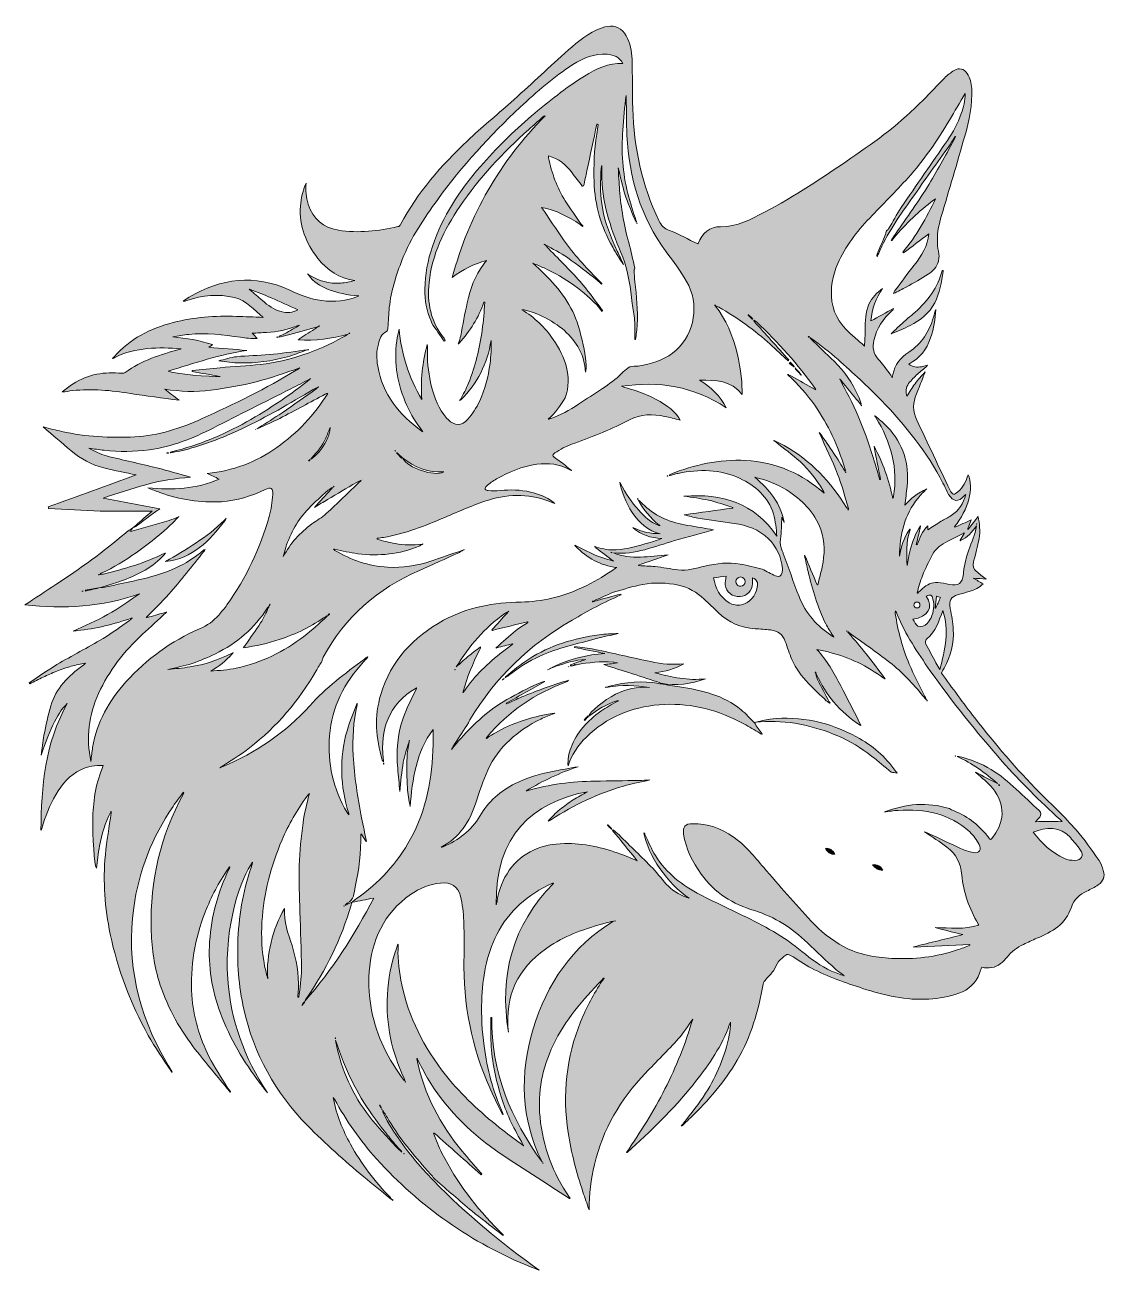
# Model space of a CAD drawing. Header units: inches. Extents: x 2.73 to 9.27, y -9.77 to -2.23.
import ezdxf

# ---------------------------------------------------------------- set-up
doc = ezdxf.new("R2010")
doc.units = ezdxf.units.IN
doc.header["$MEASUREMENT"] = 0
doc.layers.add('Layer 1', color=7, linetype='Continuous')

# ---------------------------------------------------------------- blocks, each defined once
blk = doc.blocks.new('block 2')
at = {"layer": 'Layer 1', "true_color": 0x181a1f}
h = blk.add_hatch(color=250, dxfattribs=at)
h.dxf.hatch_style = 2
edge = h.paths.add_edge_path()
edge.add_spline(control_points=[(9.2621, -7.3467), (9.2556, -7.3255), (9.2488, -7.303), (9.2362, -7.2853), (9.1917, -7.2226), (9.1485, -7.1581), (9.0975, -7.1008), (9.0274, -7.0221), (8.9514, -6.9486), (8.8766, -6.8742), (8.7345, -6.733), (8.6069, -6.5793), (8.4833, -6.4222), (8.4133, -6.3332), (8.348, -6.2406), (8.2818, -6.1512), (8.289, -6.1379), (8.2939, -6.1293), (8.2984, -6.1207), (8.3367, -6.0477), (8.3596, -5.9706), (8.3537, -5.8876), (8.3507, -5.8451), (8.3435, -5.8027), (8.3359, -5.7607), (8.3268, -5.7096), (8.3353, -5.6928), (8.3845, -5.6766), (8.4063, -5.6695), (8.4287, -5.664), (8.4505, -5.657), (8.4818, -5.6471), (8.5121, -5.6352), (8.5341, -5.6113), (8.5149, -5.6), (8.4963, -5.5891), (8.4742, -5.5761), (8.5033, -5.5786), (8.5268, -5.5807), (8.5539, -5.583), (8.5307, -5.565), (8.5111, -5.5512), (8.4933, -5.5355), (8.4765, -5.5206), (8.4697, -5.5023), (8.4761, -5.4787), (8.4888, -5.4319), (8.5019, -5.3849), (8.5102, -5.3372), (8.5182, -5.2914), (8.5126, -5.2452), (8.5036, -5.2037), (8.4851, -5.2279), (8.4659, -5.2531), (8.4467, -5.2782), (8.4454, -5.2793), (8.4441, -5.2804), (8.4429, -5.2814), (8.4428, -5.2793), (8.4427, -5.2771), (8.4426, -5.275), (8.4493, -5.2579), (8.456, -5.2409), (8.4627, -5.2239), (8.4283, -5.2395), (8.396, -5.2542), (8.3637, -5.2689), (8.3629, -5.2672), (8.3622, -5.2656), (8.3614, -5.2639), (8.4447, -5.1655), (8.4808, -5.027), (8.4431, -4.9504), (8.4326, -4.9908), (8.4138, -5.0266), (8.3823, -5.0544), (8.3596, -5.0745), (8.3472, -5.0724), (8.3344, -5.0455), (8.2669, -4.9039), (8.2005, -4.7617), (8.1326, -4.6202), (8.1068, -4.5665), (8.1082, -4.5139), (8.1314, -4.4605), (8.1369, -4.4478), (8.1416, -4.4349), (8.1467, -4.4221), (8.159, -4.391), (8.1714, -4.3599), (8.1837, -4.3288), (8.1615, -4.3516), (8.1407, -4.3747), (8.1226, -4.3997), (8.1046, -4.4244), (8.0892, -4.451), (8.0733, -4.4758), (8.0638, -4.4499), (8.066, -4.4224), (8.0837, -4.399), (8.0994, -4.3782), (8.1182, -4.3595), (8.1372, -4.3415), (8.1553, -4.3243), (8.1753, -4.3092), (8.1944, -4.2931), (8.1934, -4.2921), (8.1924, -4.2911), (8.1914, -4.2901), (8.1812, -4.2925), (8.1711, -4.2958), (8.1608, -4.2971), (8.1337, -4.3007), (8.1071, -4.3006), (8.0841, -4.2813), (8.1549, -4.2419), (8.1903, -4.1984), (8.2167, -4.1216), (8.2359, -4.0658), (8.2454, -4.0085), (8.248, -3.9498), (8.2433, -3.9656), (8.2384, -3.9812), (8.2338, -3.997), (8.2082, -4.0844), (8.1622, -4.1569), (8.0847, -4.2084), (8.0356, -4.241), (7.9998, -4.2848), (7.9876, -4.3446), (7.9866, -4.3497), (7.9859, -4.355), (7.9846, -4.3632), (7.9776, -4.3524), (7.9725, -4.3429), (7.966, -4.3344), (7.9444, -4.3062), (7.924, -4.2767), (7.9001, -4.2506), (7.8698, -4.2175), (7.8642, -4.1807), (7.8733, -4.1388), (7.8894, -4.0653), (7.9281, -4.0058), (7.9845, -3.957), (7.9877, -3.9542), (7.9908, -3.9512), (7.9915, -3.9445), (7.9465, -3.9693), (7.9015, -3.9942), (7.8551, -4.0198), (7.8609, -3.9474), (7.8846, -3.8823), (7.9258, -3.8229), (7.8919, -3.8496), (7.8614, -3.8785), (7.8432, -3.9182), (7.8231, -3.9687), (7.8187, -4.0214), (7.82, -4.0752), (7.8207, -4.1053), (7.8181, -4.1355), (7.8168, -4.1715), (7.7907, -4.149), (7.7687, -4.1307), (7.7474, -4.1118), (7.6832, -4.055), (7.6319, -3.9898), (7.6196, -3.902), (7.6085, -3.8223), (7.623, -3.7459), (7.655, -3.6724), (7.7007, -3.5676), (7.7691, -3.4786), (7.8477, -3.3968), (7.9253, -3.3159), (8.0045, -3.2364), (8.0799, -3.1535), (8.177, -3.0468), (8.2573, -2.9276), (8.331, -2.8039), (8.3622, -2.7515), (8.3931, -2.6989), (8.4261, -2.643), (8.4264, -2.6875), (8.415, -2.7262), (8.4023, -2.7645), (8.3827, -2.8231), (8.3528, -2.8766), (8.318, -2.9273), (8.2252, -3.0626), (8.131, -3.1972), (8.0389, -3.333), (8.0109, -3.3744), (7.9878, -3.4191), (7.962, -3.462), (7.959, -3.4671), (7.9535, -3.4708), (7.9492, -3.4751), (7.9472, -3.4818), (7.9459, -3.4886), (7.9432, -3.495), (7.9268, -3.535), (7.91, -3.5748), (7.8936, -3.6148), (7.8917, -3.6195), (7.8911, -3.6248), (7.8929, -3.6309), (7.8992, -3.6167), (7.9056, -3.6026), (7.9119, -3.5884), (7.9625, -3.4745), (8.0355, -3.3745), (8.1066, -3.2733), (8.1807, -3.1678), (8.2558, -3.0628), (8.3304, -2.9576), (8.3384, -2.9464), (8.3457, -2.9347), (8.3533, -2.9233), (8.354, -2.9217), (8.3547, -2.92), (8.3554, -2.9184), (8.3581, -2.9134), (8.3609, -2.9084), (8.3637, -2.9034), (8.3648, -2.9039), (8.3659, -2.9044), (8.367, -2.9049), (8.3643, -2.9103), (8.3616, -2.9156), (8.359, -2.921), (8.3584, -2.9227), (8.3579, -2.9244), (8.3573, -2.9261), (8.3043, -3.0206), (8.2547, -3.1172), (8.1972, -3.2089), (8.1321, -3.3125), (8.0599, -3.4115), (7.9908, -3.5126), (7.99, -3.514), (7.9892, -3.5154), (7.9884, -3.5169), (7.9846, -3.5219), (7.9808, -3.527), (7.9769, -3.5321), (7.981, -3.5329), (7.9828, -3.5322), (7.9839, -3.5309), (7.9868, -3.5275), (7.9894, -3.5239), (7.9921, -3.5203), (7.9931, -3.5188), (7.9942, -3.5173), (7.9952, -3.5157), (8.067, -3.4318), (8.1456, -3.3551), (8.2339, -3.2885), (8.2375, -3.2858), (8.2411, -3.2829), (8.2461, -3.281), (8.1909, -3.3951), (8.1308, -3.5061), (8.0476, -3.6031), (8.0492, -3.6048), (8.0507, -3.6065), (8.0523, -3.6082), (8.1043, -3.5691), (8.1562, -3.53), (8.206, -3.4925), (8.1987, -3.5632), (8.1643, -3.6251), (8.1176, -3.6824), (8.0769, -3.7323), (8.0395, -3.7849), (8.0009, -3.8364), (7.9978, -3.8404), (7.996, -3.8453), (7.9913, -3.8539), (8.0199, -3.8396), (8.0451, -3.828), (8.0693, -3.8145), (8.1139, -3.7896), (8.1591, -3.7653), (8.2018, -3.7373), (8.2303, -3.7185), (8.2544, -3.6932), (8.2637, -3.6581), (8.2662, -3.6488), (8.2667, -3.6389), (8.2681, -3.6293), (8.2651, -3.6078), (8.2615, -3.5864), (8.2592, -3.5648), (8.2529, -3.5041), (8.2639, -3.4454), (8.2809, -3.3875), (8.3285, -3.2256), (8.377, -3.0641), (8.4233, -2.9018), (8.4503, -2.8073), (8.4711, -2.7114), (8.4652, -2.6119), (8.4633, -2.5801), (8.4569, -2.5492), (8.4381, -2.5225), (8.4173, -2.4929), (8.3904, -2.4853), (8.3595, -2.5036), (8.3382, -2.5163), (8.3179, -2.5319), (8.3003, -2.5493), (8.2562, -2.5929), (8.2141, -2.6385), (8.1709, -2.683), (8.0398, -2.8181), (7.8897, -2.9298), (7.7344, -3.0348), (7.5639, -3.1502), (7.3943, -3.2674), (7.2108, -3.3619), (7.1275, -3.4049), (7.0466, -3.4522), (6.9452, -3.4496), (6.882, -3.448), (6.8339, -3.489), (6.8087, -3.5503), (6.8076, -3.5531), (6.8056, -3.5555), (6.8066, -3.5538), (6.7492, -3.5257), (6.6948, -3.4943), (6.6368, -3.4725), (6.6041, -3.4601), (6.5852, -3.4426), (6.5712, -3.4125), (6.4707, -3.1972), (6.419, -2.9707), (6.4136, -2.7335), (6.4114, -2.6339), (6.4122, -2.5342), (6.4092, -2.4347), (6.4077, -2.3859), (6.3981, -2.3378), (6.3739, -2.2943), (6.3491, -2.2497), (6.3082, -2.2278), (6.2626, -2.2366), (6.2397, -2.241), (6.2165, -2.2479), (6.1954, -2.2578), (6.1216, -2.2923), (6.0611, -2.3457), (6.0015, -2.3996), (5.8924, -2.4983), (5.7849, -2.5988), (5.6755, -2.6972), (5.5887, -2.7752), (5.4972, -2.8482), (5.4127, -2.9286), (5.2546, -3.079), (5.1103, -3.2413), (5.0081, -3.4368), (5.0052, -3.4423), (4.9983, -3.4478), (4.9923, -3.4491), (4.8732, -3.4752), (4.7531, -3.4903), (4.6315, -3.4702), (4.5397, -3.455), (4.4785, -3.4014), (4.4491, -3.3127), (4.4354, -3.2715), (4.4318, -3.2291), (4.4355, -3.1857), (4.4177, -3.2308), (4.4049, -3.2771), (4.4016, -3.3256), (4.3935, -3.4454), (4.4346, -3.5492), (4.5076, -3.6416), (4.5648, -3.7141), (4.6377, -3.7615), (4.7316, -3.7754), (4.7033, -3.7823), (4.6747, -3.789), (4.6457, -3.7911), (4.576, -3.7964), (4.5118, -3.7781), (4.4531, -3.7402), (4.4526, -3.7411), (4.4522, -3.7419), (4.4517, -3.7428), (4.4797, -3.7843), (4.5204, -3.8091), (4.5657, -3.8269), (4.6249, -3.8501), (4.6866, -3.8632), (4.7553, -3.8687), (4.6799, -3.9005), (4.6065, -3.9051), (4.5319, -3.8968), (4.4617, -3.889), (4.3978, -3.8615), (4.3343, -3.8324), (4.1243, -3.7357), (3.9226, -3.7623), (3.7274, -3.8754), (3.7148, -3.8827), (3.7035, -3.8919), (3.6916, -3.9003), (3.7003, -3.9015), (3.7068, -3.899), (3.7134, -3.8967), (3.808, -3.8623), (3.9043, -3.855), (4.0025, -3.8787), (4.0746, -3.8961), (4.1207, -3.9512), (4.1765, -3.9981), (4.12, -3.996), (4.0669, -3.9941), (4.0138, -3.9923), (3.8847, -3.9877), (3.7569, -3.9973), (3.6315, -4.0295), (3.493, -4.0651), (3.3698, -4.1282), (3.2733, -4.2369), (3.2706, -4.24), (3.2678, -4.243), (3.265, -4.2461), (3.2658, -4.2467), (3.2666, -4.2474), (3.2675, -4.248), (3.2709, -4.2455), (3.2744, -4.2429), (3.2779, -4.2404), (3.4058, -4.1776), (3.5417, -4.1785), (3.6789, -4.1883), (3.6774, -4.1903), (3.6757, -4.1912), (3.6739, -4.1916), (3.5558, -4.2222), (3.4401, -4.2583), (3.3404, -4.3326), (3.3359, -4.336), (3.3283, -4.3373), (3.3224, -4.3367), (3.2165, -4.3262), (3.1162, -4.3423), (3.0254, -4.4007), (3.0024, -4.4154), (2.9811, -4.4328), (2.9591, -4.449), (2.9817, -4.4486), (3.0016, -4.4438), (3.0218, -4.4417), (3.1394, -4.4295), (3.2558, -4.4398), (3.3722, -4.4589), (3.4684, -4.4748), (3.5655, -4.4859), (3.6667, -4.4997), (3.6347, -4.4751), (3.6074, -4.4542), (3.5801, -4.4333), (3.6744, -4.4466), (3.7674, -4.4521), (3.8597, -4.4391), (3.952, -4.4262), (4.0444, -4.4105), (4.1347, -4.3878), (4.2232, -4.3656), (4.3092, -4.333), (4.3984, -4.3043), (4.3901, -4.3096), (4.3836, -4.314), (4.3769, -4.318), (4.1934, -4.4279), (4.0023, -4.5233), (3.8075, -4.611), (3.6774, -4.6696), (3.5427, -4.7139), (3.3988, -4.7215), (3.2501, -4.7293), (3.1023, -4.7212), (2.9565, -4.6888), (2.9209, -4.6809), (2.8856, -4.6716), (2.8452, -4.6617), (2.9035, -4.7116), (2.9578, -4.7585), (3.0125, -4.8048), (3.0712, -4.8543), (3.1372, -4.8908), (3.2118, -4.9091), (3.2783, -4.9254), (3.3457, -4.9383), (3.4075, -4.9517), (3.2338, -5.0149), (3.0546, -5.0801), (2.8753, -5.1452), (2.8757, -5.1483), (2.8761, -5.1514), (2.8766, -5.1545), (2.9812, -5.16), (3.0857, -5.1677), (3.1904, -5.1705), (3.2953, -5.1733), (3.4003, -5.1711), (3.5033, -5.1711), (3.4714, -5.1992), (3.4369, -5.2296), (3.4025, -5.2599), (3.4025, -5.2599), (3.4025, -5.2599), (3.4025, -5.2599), (3.3973, -5.264), (3.3921, -5.268), (3.3869, -5.2721), (3.3825, -5.2751), (3.3781, -5.2782), (3.3737, -5.2813), (3.3631, -5.289), (3.352, -5.2962), (3.3419, -5.3046), (3.2076, -5.4164), (3.0678, -5.5208), (2.9211, -5.6159), (2.8584, -5.6564), (2.7962, -5.6976), (2.7338, -5.7386), (2.9695, -5.765), (3.2012, -5.7515), (3.4274, -5.6712), (3.3641, -5.7159), (3.3011, -5.7603), (3.2341, -5.7975), (3.167, -5.8347), (3.0958, -5.8646), (3.0264, -5.8977), (3.0336, -5.8946), (3.0426, -5.8954), (3.0514, -5.8945), (3.1633, -5.882), (3.2722, -5.8565), (3.3841, -5.8177), (3.3753, -5.8254), (3.3713, -5.8297), (3.3666, -5.8329), (3.3135, -5.8695), (3.262, -5.9088), (3.2068, -5.9418), (3.1148, -5.9966), (3.0195, -6.0458), (2.9274, -6.1004), (2.87, -6.1344), (2.8161, -6.1741), (2.7606, -6.2112), (2.7616, -6.2127), (2.7625, -6.2143), (2.7635, -6.2158), (2.7901, -6.2025), (2.8165, -6.1886), (2.8435, -6.176), (2.8709, -6.1633), (2.8985, -6.1511), (2.9266, -6.1402), (2.9553, -6.1291), (2.9844, -6.1188), (3.014, -6.1103), (3.0423, -6.1023), (3.0714, -6.0972), (3.1001, -6.0908), (3.0959, -6.0986), (3.0905, -6.1021), (3.0852, -6.1058), (2.9961, -6.1677), (2.9226, -6.2431), (2.8907, -6.3497), (2.8732, -6.4081), (2.8613, -6.4682), (2.8494, -6.5281), (2.8415, -6.5676), (2.8381, -6.608), (2.8326, -6.6481), (2.8878, -6.4857), (2.9402, -6.3786), (2.9902, -6.336), (2.8547, -6.5774), (2.833, -6.838), (2.8307, -7.1027), (2.8341, -7.0993), (2.8359, -7.0954), (2.837, -7.0914), (2.8567, -7.0201), (2.8845, -6.9521), (2.9213, -6.8881), (2.958, -6.8243), (3.0039, -6.769), (3.0723, -6.7364), (3.1149, -6.7161), (3.1597, -6.7071), (3.2084, -6.711), (3.1652, -6.8115), (3.1479, -6.9151), (3.1451, -7.022), (3.1418, -7.1476), (3.155, -7.3097), (3.1663, -7.3327), (3.1724, -7.29), (3.1772, -7.2428), (3.1862, -7.1963), (3.1997, -7.1268), (3.2193, -7.0588), (3.2527, -6.9956), (3.2531, -6.9933), (3.2535, -6.991), (3.2538, -6.9888), (3.2545, -6.9888), (3.2551, -6.9888), (3.2557, -6.9889), (3.2557, -6.9918), (3.2557, -6.9948), (3.2557, -6.9977), (3.2439, -7.0824), (3.2294, -7.1667), (3.2209, -7.2517), (3.2049, -7.413), (3.2179, -7.5732), (3.2507, -7.7314), (3.2954, -7.9476), (3.3733, -8.1522), (3.4808, -8.3448), (3.5216, -8.418), (3.5709, -8.4866), (3.6163, -8.5573), (3.6163, -8.5573), (3.6163, -8.5573), (3.6163, -8.5573), (3.6185, -8.5607), (3.6207, -8.5642), (3.6229, -8.5676), (3.6239, -8.567), (3.6249, -8.5663), (3.6259, -8.5657), (3.6235, -8.5621), (3.6211, -8.5585), (3.6187, -8.5549), (3.6081, -8.5369), (3.5973, -8.5189), (3.5867, -8.5007), (3.4199, -8.2126), (3.3463, -7.9049), (3.3923, -7.5722), (3.4232, -7.3489), (3.5032, -7.1445), (3.6304, -6.9585), (3.6506, -6.9291), (3.6725, -6.9009), (3.6936, -6.8721), (3.6961, -6.8772), (3.6949, -6.88), (3.6935, -6.8826), (3.5542, -7.1358), (3.4908, -7.4071), (3.4977, -7.6956), (3.5003, -7.8034), (3.5136, -7.9093), (3.5449, -8.0128), (3.5893, -8.1592), (3.6609, -8.2918), (3.7528, -8.413), (3.818, -8.4989), (3.8888, -8.5806), (3.957, -8.6642), (3.957, -8.6642), (3.957, -8.6642), (3.957, -8.6642), (3.9583, -8.6656), (3.9596, -8.6669), (3.9609, -8.6683), (3.9631, -8.6714), (3.9654, -8.6744), (3.9677, -8.6775), (3.9705, -8.6808), (3.9734, -8.6841), (3.9763, -8.6874), (3.9772, -8.6863), (3.9781, -8.6853), (3.979, -8.6843), (3.976, -8.6812), (3.973, -8.678), (3.9701, -8.6749), (3.9679, -8.6718), (3.9657, -8.6688), (3.9635, -8.6657), (3.9627, -8.6643), (3.9619, -8.6629), (3.9611, -8.6615), (3.9606, -8.6618), (3.96, -8.6622), (3.9595, -8.6626), (3.96, -8.6622), (3.9606, -8.6618), (3.9611, -8.6615), (3.9237, -8.5997), (3.8824, -8.5398), (3.8496, -8.4757), (3.7894, -8.3581), (3.7535, -8.2324), (3.7448, -8.1003), (3.7336, -7.9275), (3.7622, -7.7605), (3.825, -7.5993), (3.8614, -7.506), (3.9065, -7.4172), (3.9648, -7.3354), (3.967, -7.3317), (3.9692, -7.3279), (3.9715, -7.3242), (3.9724, -7.3247), (3.9734, -7.3252), (3.9744, -7.3257), (3.9726, -7.3299), (3.9708, -7.3341), (3.969, -7.3383), (3.9025, -7.4775), (3.8622, -7.6239), (3.8522, -7.7777), (3.8426, -7.9261), (3.8649, -8.0704), (3.9173, -8.2098), (3.9753, -8.3643), (4.059, -8.5043), (4.1583, -8.6355), (4.1654, -8.645), (4.1722, -8.6547), (4.1795, -8.6641), (4.1866, -8.6733), (4.1941, -8.6823), (4.2015, -8.6914), (4.0636, -8.4822), (3.9794, -8.2554), (3.9619, -8.0047), (3.9384, -7.6694), (4.0452, -7.3887), (4.112, -7.296), (4.1121, -7.2972), (4.1126, -7.2987), (4.1122, -7.2998), (4.0602, -7.4485), (4.0309, -7.6015), (4.0238, -7.7591), (4.0173, -7.9028), (4.0276, -8.0451), (4.0589, -8.1853), (4.1197, -8.4573), (4.2501, -8.6914), (4.4448, -8.8906), (4.5524, -9.0007), (4.6679, -9.1021), (4.7853, -9.2013), (4.8371, -9.2451), (4.8907, -9.2868), (4.9434, -9.3294), (4.9463, -9.3318), (4.9492, -9.3342), (4.9521, -9.3366), (4.9521, -9.3366), (4.9522, -9.3365), (4.9522, -9.3365), (4.9502, -9.3332), (4.9483, -9.3298), (4.9463, -9.3265), (4.9463, -9.3265), (4.9463, -9.3265), (4.9463, -9.3265), (4.8522, -9.229), (4.7694, -9.123), (4.7048, -9.0035), (4.6578, -8.9166), (4.619, -8.8265), (4.6019, -8.7284), (4.6013, -8.7262), (4.6006, -8.724), (4.5999, -8.7218), (4.6007, -8.7215), (4.6014, -8.7213), (4.6021, -8.7211), (4.6026, -8.7229), (4.6031, -8.7247), (4.6036, -8.7266), (4.605, -8.7278), (4.6067, -8.7288), (4.6075, -8.7303), (4.6793, -8.8604), (4.7634, -8.982), (4.8631, -9.0924), (5.125, -9.3823), (5.4365, -9.6015), (5.7992, -9.7474), (5.8148, -9.7537), (5.8306, -9.7594), (5.8463, -9.7653), (5.6181, -9.6037), (5.4043, -9.4259), (5.2093, -9.2258), (5.1826, -9.1969), (5.1552, -9.1686), (5.1293, -9.139), (5.0428, -9.04), (4.9635, -8.9359), (4.9045, -8.8176), (4.9015, -8.8116), (4.8989, -8.8053), (4.9001, -8.7971), (4.9126, -8.8178), (4.9252, -8.8384), (4.9376, -8.8592), (5.0036, -8.9701), (5.0861, -9.0684), (5.1711, -9.1648), (5.1866, -9.1824), (5.2022, -9.1998), (5.2177, -9.2173), (5.2915, -9.2807), (5.3645, -9.3451), (5.4394, -9.4072), (5.4945, -9.4529), (5.5521, -9.4955), (5.6086, -9.5395), (5.61, -9.5407), (5.6115, -9.5419), (5.6129, -9.5431), (5.6149, -9.545), (5.6168, -9.5469), (5.6188, -9.5488), (5.622, -9.551), (5.6252, -9.5531), (5.6284, -9.5552), (5.629, -9.5544), (5.6296, -9.5536), (5.6302, -9.5528), (5.6274, -9.5505), (5.6247, -9.5482), (5.622, -9.5459), (5.6195, -9.5434), (5.617, -9.5409), (5.6145, -9.5385), (5.6145, -9.5385), (5.6145, -9.5385), (5.6145, -9.5385), (5.6145, -9.5385), (5.6134, -9.5372), (5.6134, -9.5372), (5.6103, -9.5338), (5.6073, -9.5303), (5.6041, -9.5271), (5.4658, -9.3877), (5.3473, -9.2336), (5.2584, -9.058), (5.2386, -9.0189), (5.2242, -8.977), (5.2073, -8.9364), (5.2085, -8.9361), (5.2097, -8.9359), (5.2109, -8.9356), (5.3056, -9.0197), (5.4002, -9.1037), (5.4949, -9.1878), (5.4962, -9.1865), (5.4975, -9.1852), (5.4989, -9.1838), (5.4963, -9.1804), (5.494, -9.1768), (5.4912, -9.1736), (5.4546, -9.1311), (5.4169, -9.0895), (5.3814, -9.0461), (5.2482, -8.8833), (5.1509, -8.7026), (5.1081, -8.4948), (5.1076, -8.4912), (5.107, -8.4875), (5.1064, -8.4839), (5.1072, -8.4837), (5.1079, -8.4835), (5.1086, -8.4833), (5.1096, -8.4862), (5.1107, -8.4891), (5.1117, -8.492), (5.1314, -8.529), (5.1496, -8.5668), (5.1709, -8.6028), (5.2755, -8.7794), (5.4162, -8.9233), (5.5832, -9.0398), (5.7294, -9.1416), (5.8815, -9.2348), (6.031, -9.3318), (6.0314, -9.332), (6.0328, -9.3307), (6.0339, -9.33), (6.0329, -9.3282), (6.032, -9.3265), (6.0309, -9.3249), (5.9274, -9.1794), (5.8698, -9.0166), (5.8522, -8.8401), (5.8368, -8.6872), (5.8655, -8.5416), (5.9322, -8.4029), (6.0043, -8.2526), (6.1111, -8.1289), (6.2256, -8.0107), (6.2265, -8.0097), (6.2274, -8.0088), (6.2283, -8.0078), (6.2313, -8.0046), (6.2343, -8.0014), (6.2373, -7.9981), (6.2382, -7.9986), (6.239, -7.9992), (6.2398, -7.9997), (6.2371, -8.0032), (6.2344, -8.0066), (6.2317, -8.0101), (6.2306, -8.0116), (6.2295, -8.0131), (6.2284, -8.0147), (6.1775, -8.0931), (6.1328, -8.1746), (6.0979, -8.2616), (6.0109, -8.4783), (5.9874, -8.7022), (6.0224, -8.9323), (6.041, -9.0546), (6.0725, -9.1741), (6.1117, -9.2914), (6.1237, -9.3276), (6.1364, -9.3635), (6.1488, -9.3996), (6.1502, -9.3066), (6.161, -9.2157), (6.182, -9.1263), (6.2322, -8.9126), (6.339, -8.7303), (6.4904, -8.5729), (6.5571, -8.5035), (6.6255, -8.4355), (6.6901, -8.3641), (6.7218, -8.329), (6.7467, -8.2877), (6.7763, -8.2469), (6.7333, -8.3942), (6.6766, -8.5336), (6.6085, -8.6686), (6.5406, -8.8032), (6.4605, -8.9303), (6.3748, -9.0541), (6.3774, -9.0543), (6.3787, -9.054), (6.3797, -9.0531), (6.5212, -8.9251), (6.6586, -8.793), (6.7785, -8.6439), (6.8629, -8.5389), (6.9402, -8.4297), (6.9901, -8.3033), (6.9953, -8.2902), (7.0002, -8.2768), (7.0052, -8.2636), (7.005, -8.2906), (7.0028, -8.3169), (6.9977, -8.3427), (6.9729, -8.4693), (6.9228, -8.5864), (6.8545, -8.6949), (6.8147, -8.7581), (6.7662, -8.8159), (6.7216, -8.8762), (6.7203, -8.8776), (6.7191, -8.879), (6.7179, -8.8804), (6.7166, -8.8818), (6.7154, -8.8832), (6.7141, -8.8845), (6.7128, -8.8859), (6.7115, -8.8873), (6.7102, -8.8886), (6.7092, -8.8898), (6.7081, -8.8909), (6.7071, -8.8921), (6.7088, -8.8917), (6.7106, -8.8912), (6.7123, -8.8908), (6.7138, -8.8896), (6.7152, -8.8885), (6.7166, -8.8873), (6.7179, -8.8861), (6.7192, -8.8849), (6.7205, -8.8837), (6.7219, -8.8824), (6.7232, -8.8812), (6.7245, -8.8799), (6.7375, -8.8677), (6.7506, -8.8558), (6.7634, -8.8433), (6.8712, -8.7379), (6.9706, -8.6255), (7.0463, -8.4941), (7.1288, -8.3511), (7.1757, -8.1959), (7.2023, -8.0337), (7.204, -8.0236), (7.2129, -8.0142), (7.2199, -8.0057), (7.2344, -7.9881), (7.2514, -7.9724), (7.2646, -7.9539), (7.277, -7.9363), (7.2836, -7.9146), (7.2967, -7.8976), (7.3083, -7.8824), (7.3248, -7.8709), (7.3398, -7.8585), (7.3491, -7.8508), (7.3582, -7.8537), (7.3683, -7.86), (7.4105, -7.8866), (7.4521, -7.9147), (7.4961, -7.9379), (7.5946, -7.9898), (7.6998, -8.0252), (7.8052, -8.06), (7.9354, -8.1031), (8.0676, -8.1334), (8.206, -8.1247), (8.268, -8.1208), (8.3286, -8.1109), (8.3874, -8.0897), (8.4482, -8.0678), (8.4909, -8.0288), (8.5126, -7.9674), (8.5167, -7.9559), (8.5217, -7.9446), (8.5265, -7.9326), (8.5681, -7.9393), (8.6072, -7.937), (8.6403, -7.9102), (8.6546, -7.8987), (8.6681, -7.8857), (8.6797, -7.8714), (8.7067, -7.8379), (8.7401, -7.8128), (8.7784, -7.7941), (8.8054, -7.7808), (8.8327, -7.7678), (8.8605, -7.7563), (8.9527, -7.7183), (9.0351, -7.6713), (9.069, -7.5675), (9.0839, -7.5221), (9.1191, -7.4914), (9.1628, -7.4709), (9.1865, -7.4598), (9.2099, -7.4475), (9.2316, -7.4329), (9.2625, -7.4123), (9.2729, -7.3823), (9.2621, -7.3467)], knot_values=[0, 0, 0, 0, 1, 1, 1, 2, 2, 2, 3, 3, 3, 4, 4, 4, 5, 5, 5, 6, 6, 6, 7, 7, 7, 8, 8, 8, 9, 9, 9, 10, 10, 10, 11, 11, 11, 12, 12, 12, 13, 13, 13, 14, 14, 14, 15, 15, 15, 16, 16, 16, 17, 17, 17, 18, 18, 18, 19, 19, 19, 20, 20, 20, 21, 21, 21, 22, 22, 22, 23, 23, 23, 24, 24, 24, 25, 25, 25, 26, 26, 26, 27, 27, 27, 28, 28, 28, 29, 29, 29, 30, 30, 30, 31, 31, 31, 32, 32, 32, 33, 33, 33, 34, 34, 34, 35, 35, 35, 36, 36, 36, 37, 37, 37, 38, 38, 38, 39, 39, 39, 40, 40, 40, 41, 41, 41, 42, 42, 42, 43, 43, 43, 44, 44, 44, 45, 45, 45, 46, 46, 46, 47, 47, 47, 48, 48, 48, 49, 49, 49, 50, 50, 50, 51, 51, 51, 52, 52, 52, 53, 53, 53, 54, 54, 54, 55, 55, 55, 56, 56, 56, 57, 57, 57, 58, 58, 58, 59, 59, 59, 60, 60, 60, 61, 61, 61, 62, 62, 62, 63, 63, 63, 64, 64, 64, 65, 65, 65, 66, 66, 66, 67, 67, 67, 68, 68, 68, 69, 69, 69, 70, 70, 70, 71, 71, 71, 72, 72, 72, 73, 73, 73, 74, 74, 74, 75, 75, 75, 76, 76, 76, 77, 77, 77, 78, 78, 78, 79, 79, 79, 80, 80, 80, 81, 81, 81, 82, 82, 82, 83, 83, 83, 84, 84, 84, 85, 85, 85, 86, 86, 86, 87, 87, 87, 88, 88, 88, 89, 89, 89, 90, 90, 90, 91, 91, 91, 92, 92, 92, 93, 93, 93, 94, 94, 94, 95, 95, 95, 96, 96, 96, 97, 97, 97, 98, 98, 98, 99, 99, 99, 100, 100, 100, 101, 101, 101, 102, 102, 102, 103, 103, 103, 104, 104, 104, 105, 105, 105, 106, 106, 106, 107, 107, 107, 108, 108, 108, 109, 109, 109, 110, 110, 110, 111, 111, 111, 112, 112, 112, 113, 113, 113, 114, 114, 114, 115, 115, 115, 116, 116, 116, 117, 117, 117, 118, 118, 118, 119, 119, 119, 120, 120, 120, 121, 121, 121, 122, 122, 122, 123, 123, 123, 124, 124, 124, 125, 125, 125, 126, 126, 126, 127, 127, 127, 128, 128, 128, 129, 129, 129, 130, 130, 130, 131, 131, 131, 132, 132, 132, 133, 133, 133, 134, 134, 134, 135, 135, 135, 136, 136, 136, 137, 137, 137, 138, 138, 138, 139, 139, 139, 140, 140, 140, 141, 141, 141, 142, 142, 142, 143, 143, 143, 144, 144, 144, 145, 145, 145, 146, 146, 146, 147, 147, 147, 148, 148, 148, 149, 149, 149, 150, 150, 150, 151, 151, 151, 152, 152, 152, 153, 153, 153, 154, 154, 154, 155, 155, 155, 156, 156, 156, 157, 157, 157, 158, 158, 158, 159, 159, 159, 160, 160, 160, 161, 161, 161, 162, 162, 162, 163, 163, 163, 164, 164, 164, 165, 165, 165, 166, 166, 166, 167, 167, 167, 168, 168, 168, 169, 169, 169, 170, 170, 170, 171, 171, 171, 172, 172, 172, 173, 173, 173, 174, 174, 174, 175, 175, 175, 176, 176, 176, 177, 177, 177, 178, 178, 178, 179, 179, 179, 180, 180, 180, 181, 181, 181, 182, 182, 182, 183, 183, 183, 184, 184, 184, 185, 185, 185, 186, 186, 186, 187, 187, 187, 188, 188, 188, 189, 189, 189, 190, 190, 190, 191, 191, 191, 192, 192, 192, 193, 193, 193, 194, 194, 194, 195, 195, 195, 196, 196, 196, 197, 197, 197, 198, 198, 198, 199, 199, 199, 200, 200, 200, 201, 201, 201, 202, 202, 202, 203, 203, 203, 204, 204, 204, 205, 205, 205, 206, 206, 206, 207, 207, 207, 208, 208, 208, 209, 209, 209, 210, 210, 210, 211, 211, 211, 212, 212, 212, 213, 213, 213, 214, 214, 214, 215, 215, 215, 216, 216, 216, 217, 217, 217, 218, 218, 218, 219, 219, 219, 220, 220, 220, 221, 221, 221, 222, 222, 222, 223, 223, 223, 224, 224, 224, 225, 225, 225, 226, 226, 226, 227, 227, 227, 228, 228, 228, 229, 229, 229, 230, 230, 230, 231, 231, 231, 232, 232, 232, 233, 233, 233, 234, 234, 234, 235, 235, 235, 236, 236, 236, 237, 237, 237, 238, 238, 238, 239, 239, 239, 240, 240, 240, 241, 241, 241, 242, 242, 242, 243, 243, 243, 244, 244, 244, 245, 245, 245, 246, 246, 246, 247, 247, 247, 248, 248, 248, 249, 249, 249, 250, 250, 250, 251, 251, 251, 252, 252, 252, 253, 253, 253, 254, 254, 254, 255, 255, 255, 256, 256, 256, 257, 257, 257, 258, 258, 258, 259, 259, 259, 260, 260, 260, 261, 261, 261, 262, 262, 262, 263, 263, 263, 264, 264, 264, 265, 265, 265, 266, 266, 266, 267, 267, 267, 268, 268, 268, 269, 269, 269, 270, 270, 270, 271, 271, 271, 272, 272, 272, 273, 273, 273, 274, 274, 274, 275, 275, 275, 276, 276, 276, 277, 277, 277, 278, 278, 278, 279, 279, 279, 280, 280, 280, 281, 281, 281, 282, 282, 282, 283, 283, 283, 284, 284, 284, 285, 285, 285, 286, 286, 286, 287, 287, 287, 288, 288, 288, 289, 289, 289, 290, 290, 290, 291, 291, 291, 292, 292, 292, 293, 293, 293, 294, 294, 294, 295, 295, 295, 296, 296, 296, 297, 297, 297, 298, 298, 298, 299, 299, 299, 300, 300, 300, 301, 301, 301, 302, 302, 302, 303, 303, 303, 304, 304, 304, 305, 305, 305, 306, 306, 306, 307, 307, 307, 308, 308, 308, 309, 309, 309, 310, 310, 310, 311, 311, 311, 312, 312, 312, 313, 313, 313, 314, 314, 314, 315, 315, 315, 316, 316, 316, 317, 317, 317, 318, 318, 318, 319, 319, 319, 320, 320, 320, 321, 321, 321, 322, 322, 322, 323, 323, 323, 324, 324, 324, 325, 325, 325, 326, 326, 326, 327, 327, 327, 328, 328, 328, 329, 329, 329, 330, 330, 330, 331, 331, 331, 332, 332, 332, 333, 333, 333, 334, 334, 334, 335, 335, 335, 336, 336, 336, 337, 337, 337, 338, 338, 338, 339, 339, 339, 340, 340, 340, 341, 341, 341, 342, 342, 342, 343, 343, 343, 344, 344, 344, 345, 345, 345, 346, 346, 346, 347, 347, 347, 348, 348, 348, 349, 349, 349, 350, 350, 350, 351, 351, 351, 352, 352, 352, 353, 353, 353, 354, 354, 354, 355, 355, 355, 356, 356, 356, 357, 357, 357, 358, 358, 358, 358], degree=3, periodic=1)
edge = h.paths.add_edge_path()
edge.add_spline(control_points=[(8.2729, -6.1301), (8.2638, -6.1149), (8.2558, -6.1023), (8.2488, -6.0892), (8.2285, -6.0515), (8.2087, -6.0136), (8.1885, -5.9758), (8.1823, -5.964), (8.1826, -5.9554), (8.194, -5.9451), (8.2457, -5.8989), (8.2684, -5.8364), (8.2902, -5.7719), (8.3306, -5.8922), (8.3036, -6.0093), (8.2729, -6.1301)], knot_values=[0, 0, 0, 0, 1, 1, 1, 2, 2, 2, 3, 3, 3, 4, 4, 4, 5, 5, 5, 5], degree=3, periodic=1)
edge = h.paths.add_edge_path()
edge.add_spline(control_points=[(8.1899, -5.6855), (8.2164, -5.6726), (8.2245, -5.676), (8.231, -5.7033), (8.2402, -5.7425), (8.2363, -5.7808), (8.2192, -5.817), (8.2135, -5.8293), (8.2047, -5.8406), (8.1952, -5.8504), (8.1802, -5.8658), (8.1589, -5.8758), (8.1399, -5.8671), (8.1266, -5.861), (8.1195, -5.8412), (8.1082, -5.8255), (8.2046, -5.8107), (8.2359, -5.7533), (8.1899, -5.6855)], knot_values=[0, 0, 0, 0, 1, 1, 1, 2, 2, 2, 3, 3, 3, 4, 4, 4, 5, 5, 5, 6, 6, 6, 6], degree=3, periodic=1)
edge = h.paths.add_edge_path()
edge.add_spline(control_points=[(8.1159, -5.7394), (8.1159, -5.7295), (8.1239, -5.7214), (8.1338, -5.7214), (8.1437, -5.7214), (8.1518, -5.7295), (8.1518, -5.7394), (8.1518, -5.7493), (8.1437, -5.7573), (8.1338, -5.7573), (8.1239, -5.7573), (8.1159, -5.7493), (8.1159, -5.7394)], knot_values=[0, 0, 0, 0, 1, 1, 1, 2, 2, 2, 3, 3, 3, 4, 4, 4, 4], degree=3, periodic=1)
edge = h.paths.add_edge_path()
edge.add_spline(control_points=[(8.2432, -5.7576), (8.246, -5.7341), (8.2487, -5.7106), (8.2517, -5.6858), (8.2604, -5.6886), (8.2681, -5.6911), (8.2771, -5.6941), (8.2666, -5.717), (8.2569, -5.7379), (8.2473, -5.7589), (8.2459, -5.7584), (8.2445, -5.758), (8.2432, -5.7576)], knot_values=[0, 0, 0, 0, 1, 1, 1, 2, 2, 2, 3, 3, 3, 4, 4, 4, 4], degree=3, periodic=1)
edge = h.paths.add_edge_path()
edge.add_spline(control_points=[(8.4945, -5.2482), (8.4948, -5.2482), (8.4954, -5.2482), (8.4954, -5.2483), (8.4956, -5.2488), (8.4956, -5.2493), (8.4957, -5.2498), (8.4951, -5.2498), (8.4946, -5.2497), (8.494, -5.2497), (8.4942, -5.2492), (8.4943, -5.2487), (8.4945, -5.2482)], knot_values=[0, 0, 0, 0, 1, 1, 1, 2, 2, 2, 3, 3, 3, 4, 4, 4, 4], degree=3, periodic=1)
edge = h.paths.add_edge_path()
edge.add_spline(control_points=[(8.4173, -5.3042), (8.4181, -5.3033), (8.4189, -5.3024), (8.4197, -5.3016), (8.4194, -5.303), (8.4192, -5.3044), (8.4189, -5.3059), (8.4114, -5.3195), (8.4038, -5.3331), (8.3963, -5.3467), (8.3963, -5.3467), (8.3963, -5.3467), (8.3963, -5.3467), (8.3961, -5.3481), (8.3959, -5.3496), (8.3957, -5.351), (8.3966, -5.3503), (8.3976, -5.3496), (8.3985, -5.3489), (8.4412, -5.3316), (8.4664, -5.2964), (8.494, -5.2605), (8.4916, -5.2738), (8.4909, -5.2876), (8.4865, -5.3002), (8.4703, -5.3475), (8.4509, -5.3938), (8.4366, -5.4416), (8.4259, -5.4773), (8.418, -5.5144), (8.4147, -5.5514), (8.4096, -5.6073), (8.3856, -5.627), (8.3297, -5.6151), (8.3066, -5.6102), (8.2832, -5.6051), (8.2597, -5.6034), (8.2242, -5.6008), (8.1945, -5.6165), (8.1682, -5.6389), (8.1578, -5.6478), (8.1487, -5.6582), (8.139, -5.6679), (8.1375, -5.6672), (8.1359, -5.6665), (8.1343, -5.6658), (8.1452, -5.6311), (8.1537, -5.5954), (8.1675, -5.5619), (8.1855, -5.5182), (8.2062, -5.4754), (8.2285, -5.4337), (8.2487, -5.3959), (8.2819, -5.3712), (8.3207, -5.3532), (8.3534, -5.3381), (8.3851, -5.3206), (8.4173, -5.3042)], knot_values=[0, 0, 0, 0, 1, 1, 1, 2, 2, 2, 3, 3, 3, 4, 4, 4, 5, 5, 5, 6, 6, 6, 7, 7, 7, 8, 8, 8, 9, 9, 9, 10, 10, 10, 11, 11, 11, 12, 12, 12, 13, 13, 13, 14, 14, 14, 15, 15, 15, 16, 16, 16, 17, 17, 17, 18, 18, 18, 19, 19, 19, 19], degree=3, periodic=1)
edge = h.paths.add_edge_path()
edge.add_spline(control_points=[(7.492, -4.1231), (7.5469, -4.1663), (7.6042, -4.2068), (7.656, -4.2533), (7.7459, -4.3338), (7.8358, -4.4147), (7.9195, -4.5015), (8.0645, -4.6519), (8.1949, -4.8142), (8.2914, -5.0012), (8.3005, -5.0188), (8.3089, -5.0367), (8.3176, -5.0544), (8.3202, -5.0597), (8.3228, -5.0651), (8.3258, -5.0701), (8.3534, -5.1154), (8.3849, -5.1182), (8.4204, -5.0786), (8.423, -5.0757), (8.4253, -5.0727), (8.4292, -5.0708), (8.415, -5.124), (8.3879, -5.1683), (8.3405, -5.1982), (8.321, -5.2105), (8.2999, -5.2203), (8.2803, -5.2324), (8.2537, -5.2489), (8.2278, -5.2666), (8.2007, -5.2844), (8.2004, -5.2798), (8.1999, -5.2715), (8.1993, -5.2601), (8.1655, -5.2937), (8.1499, -5.3338), (8.135, -5.3744), (8.1334, -5.3739), (8.1317, -5.3734), (8.1301, -5.373), (8.1388, -5.3351), (8.1474, -5.2973), (8.156, -5.2595), (8.125, -5.3041), (8.1068, -5.3543), (8.0932, -5.4062), (8.0848, -5.4384), (8.0797, -5.4714), (8.0739, -5.5004), (8.0716, -5.4324), (8.0665, -5.3603), (8.0907, -5.2904), (8.0893, -5.2889), (8.088, -5.2874), (8.0866, -5.2859), (8.0527, -5.3333), (8.0379, -5.3879), (8.0277, -5.4442), (8.0303, -5.3154), (8.0586, -5.1947), (8.1404, -5.0916), (8.1562, -5.0716), (8.1754, -5.0544), (8.193, -5.0359), (8.1679, -5.0504), (8.1413, -5.0629), (8.1181, -5.0801), (8.0972, -5.0955), (8.0801, -5.1159), (8.0613, -5.1341), (8.0655, -5.0965), (8.0699, -5.0588), (8.0739, -5.0211), (8.0885, -4.8838), (8.0511, -4.7634), (7.9557, -4.6626), (7.935, -4.6407), (7.9112, -4.6218), (7.8889, -4.6015), (7.8889, -4.6015), (7.8889, -4.6015), (7.8889, -4.6015), (7.8875, -4.6003), (7.8861, -4.5991), (7.8847, -4.5979), (7.8847, -4.5979), (7.8847, -4.5979), (7.8847, -4.5979), (7.8829, -4.5973), (7.8812, -4.5967), (7.8795, -4.5961), (7.8805, -4.5974), (7.8815, -4.5988), (7.8824, -4.6001), (7.8836, -4.6017), (7.8847, -4.6032), (7.8858, -4.6047), (7.8858, -4.6047), (7.8858, -4.6047), (7.8858, -4.6047), (7.9306, -4.6769), (7.9636, -4.7539), (7.984, -4.8366), (8.0041, -4.9178), (8.0046, -4.9995), (7.9929, -5.0818), (7.9925, -5.0849), (7.9909, -5.0879), (7.9884, -5.0954), (7.9632, -4.9822), (7.9277, -4.8774), (7.8739, -4.7775), (7.8873, -4.8461), (7.9002, -4.9127), (7.9131, -4.9792), (7.9115, -4.9796), (7.9098, -4.98), (7.9082, -4.9804), (7.8977, -4.9442), (7.8875, -4.9079), (7.8768, -4.8719), (7.8272, -4.7053), (7.7638, -4.5444), (7.6768, -4.3934), (7.6749, -4.3901), (7.6737, -4.3862), (7.6722, -4.3826), (7.6709, -4.3799), (7.6697, -4.3772), (7.6685, -4.3745), (7.6677, -4.3736), (7.6669, -4.3728), (7.666, -4.372), (7.6671, -4.3726), (7.6682, -4.3731), (7.6693, -4.3736), (7.6711, -4.376), (7.6728, -4.3783), (7.6746, -4.3806), (7.7096, -4.4232), (7.7446, -4.4658), (7.7796, -4.5084), (7.784, -4.5138), (7.7884, -4.5192), (7.7928, -4.5247), (7.7943, -4.5239), (7.7957, -4.5231), (7.7972, -4.5223), (7.7908, -4.506), (7.7851, -4.4895), (7.7781, -4.4736), (7.7432, -4.3943), (7.6941, -4.3247), (7.6327, -4.2641), (7.5854, -4.2174), (7.5368, -4.1721), (7.4889, -4.1262), (7.4881, -4.1248), (7.4873, -4.1234), (7.4865, -4.1221), (7.4883, -4.1224), (7.4902, -4.1228), (7.492, -4.1231)], knot_values=[0, 0, 0, 0, 1, 1, 1, 2, 2, 2, 3, 3, 3, 4, 4, 4, 5, 5, 5, 6, 6, 6, 7, 7, 7, 8, 8, 8, 9, 9, 9, 10, 10, 10, 11, 11, 11, 12, 12, 12, 13, 13, 13, 14, 14, 14, 15, 15, 15, 16, 16, 16, 17, 17, 17, 18, 18, 18, 19, 19, 19, 20, 20, 20, 21, 21, 21, 22, 22, 22, 23, 23, 23, 24, 24, 24, 25, 25, 25, 26, 26, 26, 27, 27, 27, 28, 28, 28, 29, 29, 29, 30, 30, 30, 31, 31, 31, 32, 32, 32, 33, 33, 33, 34, 34, 34, 35, 35, 35, 36, 36, 36, 37, 37, 37, 38, 38, 38, 39, 39, 39, 40, 40, 40, 41, 41, 41, 42, 42, 42, 43, 43, 43, 44, 44, 44, 45, 45, 45, 46, 46, 46, 47, 47, 47, 48, 48, 48, 49, 49, 49, 50, 50, 50, 51, 51, 51, 52, 52, 52, 53, 53, 53, 54, 54, 54, 54], degree=3, periodic=1)
edge = h.paths.add_edge_path()
edge.add_spline(control_points=[(7.7039, -4.9347), (7.7035, -4.9357), (7.7031, -4.9366), (7.7027, -4.9376), (7.7024, -4.9372), (7.7017, -4.9367), (7.7017, -4.9363), (7.7019, -4.9353), (7.7024, -4.9344), (7.7028, -4.9334), (7.7031, -4.9338), (7.7035, -4.9342), (7.7039, -4.9347)], knot_values=[0, 0, 0, 0, 1, 1, 1, 2, 2, 2, 3, 3, 3, 4, 4, 4, 4], degree=3, periodic=1)
edge = h.paths.add_edge_path()
edge.add_spline(control_points=[(7.4805, -4.1149), (7.4812, -4.1163), (7.4819, -4.1176), (7.4827, -4.119), (7.4812, -4.1184), (7.4797, -4.1177), (7.4783, -4.1171), (7.4776, -4.1159), (7.4769, -4.1147), (7.4762, -4.1136), (7.4777, -4.114), (7.4791, -4.1145), (7.4805, -4.1149)], knot_values=[0, 0, 0, 0, 1, 1, 1, 2, 2, 2, 3, 3, 3, 4, 4, 4, 4], degree=3, periodic=1)
edge = h.paths.add_edge_path()
edge.add_spline(control_points=[(7.1159, -3.9845), (7.1173, -3.9858), (7.1187, -3.987), (7.1201, -3.9883), (7.1215, -3.9895), (7.1229, -3.9907), (7.1243, -3.992), (7.1257, -3.9932), (7.127, -3.9945), (7.1284, -3.9957), (7.1297, -3.997), (7.1311, -3.9983), (7.1324, -3.9995), (7.1337, -4.0008), (7.1351, -4.0021), (7.1364, -4.0035), (7.1378, -4.0056), (7.1392, -4.0077), (7.1406, -4.0098), (7.1382, -4.0087), (7.1359, -4.0075), (7.1335, -4.0064), (7.1322, -4.0051), (7.1309, -4.0037), (7.1297, -4.0024), (7.1283, -4.001), (7.127, -3.9997), (7.1257, -3.9984), (7.1244, -3.997), (7.1231, -3.9957), (7.1218, -3.9943), (7.1205, -3.993), (7.1192, -3.9917), (7.1179, -3.9903), (7.1166, -3.989), (7.1153, -3.9876), (7.114, -3.9863), (7.1133, -3.9851), (7.1127, -3.9839), (7.112, -3.9827), (7.1133, -3.9833), (7.1146, -3.9839), (7.1159, -3.9845)], knot_values=[0, 0, 0, 0, 1, 1, 1, 2, 2, 2, 3, 3, 3, 4, 4, 4, 5, 5, 5, 6, 6, 6, 7, 7, 7, 8, 8, 8, 9, 9, 9, 10, 10, 10, 11, 11, 11, 12, 12, 12, 13, 13, 13, 14, 14, 14, 14], degree=3, periodic=1)
edge = h.paths.add_edge_path()
edge.add_spline(control_points=[(6.374, -2.6688), (6.3754, -2.7447), (6.3746, -2.8206), (6.3784, -2.8964), (6.391, -3.1535), (6.461, -3.3915), (6.6165, -3.6008), (6.6597, -3.659), (6.7024, -3.7181), (6.7391, -3.7804), (6.8183, -3.9152), (6.7898, -4.0941), (6.676, -4.1969), (6.6199, -4.2475), (6.5514, -4.2722), (6.4786, -4.2867), (6.4644, -4.2895), (6.4498, -4.2946), (6.4359, -4.2933), (6.3952, -4.2894), (6.3715, -4.3104), (6.345, -4.3385), (6.3119, -4.3734), (6.2705, -4.4009), (6.2307, -4.4287), (6.1832, -4.4618), (6.1329, -4.4908), (6.0852, -4.5236), (6.031, -4.5608), (5.9737, -4.5912), (5.9117, -4.6129), (5.9087, -4.6139), (5.9057, -4.6147), (5.9015, -4.6143), (5.9444, -4.5775), (5.9752, -4.5317), (6.0049, -4.4849), (6.0495, -4.3531), (6.0038, -4.2394), (5.932, -4.1322), (5.8828, -4.0585), (5.8192, -3.9985), (5.743, -3.9522), (5.8051, -3.9554), (5.929, -4.0154), (5.9995, -4.0781), (6.0747, -4.1451), (6.1229, -4.2266), (6.1269, -4.3304), (6.1453, -4.2829), (6.0967, -4.0552), (6.0503, -3.963), (5.9921, -3.8474), (5.9057, -3.7554), (5.8087, -3.6706), (5.8312, -3.6801), (5.854, -3.6891), (5.8763, -3.6991), (6.0052, -3.7572), (6.1179, -3.8379), (6.2131, -3.9426), (6.2135, -3.942), (6.2139, -3.9413), (6.2143, -3.9407), (6.2139, -3.9413), (6.2135, -3.942), (6.2131, -3.9426), (6.2184, -3.9493), (6.2236, -3.956), (6.2288, -3.9627), (6.2307, -3.9594), (6.2307, -3.9575), (6.2298, -3.9561), (6.2254, -3.9498), (6.2209, -3.9436), (6.2164, -3.9373), (6.2164, -3.9373), (6.2164, -3.9373), (6.2164, -3.9373), (6.1764, -3.8852), (6.1394, -3.8304), (6.0957, -3.7817), (6.0306, -3.7092), (5.9608, -3.641), (5.8931, -3.571), (5.8894, -3.5671), (5.8865, -3.5625), (5.8832, -3.5582), (5.9283, -3.5841), (5.9754, -3.6071), (6.018, -3.6366), (6.0799, -3.6796), (6.1385, -3.7273), (6.1986, -3.773), (6.1998, -3.7719), (6.2009, -3.7707), (6.2021, -3.7696), (6.1285, -3.6932), (6.0551, -3.6166), (5.9947, -3.5289), (5.9503, -3.4645), (5.9069, -3.3994), (5.8617, -3.3324), (5.9487, -3.3504), (6.0247, -3.3875), (6.0954, -3.4365), (6.0973, -3.4359), (6.0992, -3.4353), (6.1012, -3.4347), (6.0689, -3.3875), (6.0347, -3.3415), (6.0047, -3.2929), (5.9549, -3.2123), (5.9231, -3.1242), (5.9035, -3.0316), (5.9029, -3.0285), (5.9031, -3.0252), (5.9028, -3.0204), (5.9644, -3.0373), (6.0098, -3.0736), (6.046, -3.1235), (6.0659, -3.151), (6.0873, -3.1774), (6.108, -3.2043), (6.1107, -3.2038), (6.1133, -3.2033), (6.1159, -3.2028), (6.1226, -3.1723), (6.1295, -3.1418), (6.136, -3.1113), (6.1561, -3.017), (6.176, -2.9228), (6.196, -2.8285), (6.1986, -2.829), (6.2011, -2.8294), (6.2037, -2.8299), (6.2009, -2.8497), (6.1984, -2.8696), (6.1952, -2.8894), (6.1801, -2.9848), (6.1764, -3.0808), (6.1792, -3.1773), (6.1832, -3.3189), (6.222, -3.4504), (6.292, -3.573), (6.3125, -3.609), (6.3337, -3.6444), (6.3579, -3.6785), (6.3451, -3.6513), (6.3322, -3.6241), (6.3195, -3.5969), (6.2801, -3.5129), (6.2459, -3.4272), (6.2296, -3.3353), (6.2174, -3.2661), (6.2169, -3.1963), (6.2204, -3.1263), (6.221, -3.1179), (6.2214, -3.1095), (6.2223, -3.1012), (6.2233, -3.0931), (6.2249, -3.0851), (6.2259, -3.0783), (6.2259, -3.0934), (6.2259, -3.1099), (6.2259, -3.1263), (6.2248, -3.2955), (6.2758, -3.4519), (6.342, -3.6047), (6.3746, -3.6801), (6.3906, -3.7598), (6.4015, -3.8407), (6.4048, -3.8652), (6.4073, -3.8899), (6.4101, -3.9145), (6.4152, -3.948), (6.4227, -3.9813), (6.4249, -4.015), (6.4275, -4.0536), (6.4255, -4.0926), (6.4255, -4.1314), (6.4271, -4.1316), (6.4287, -4.1318), (6.4303, -4.132), (6.4338, -4.1024), (6.4392, -4.0728), (6.4406, -4.0431), (6.4447, -3.956), (6.4368, -3.8695), (6.4266, -3.783), (6.4238, -3.7596), (6.4232, -3.7359), (6.4217, -3.7123), (6.4216, -3.7123), (6.4216, -3.7123), (6.4216, -3.7122), (6.4233, -3.7085), (6.4268, -3.7044), (6.4261, -3.7012), (6.4142, -3.6487), (6.4035, -3.5958), (6.3889, -3.5441), (6.3599, -3.4405), (6.3423, -3.3351), (6.334, -3.228), (6.3305, -3.1829), (6.3274, -3.1376), (6.3259, -3.0926), (6.3391, -3.1459), (6.3498, -3.1999), (6.3662, -3.2522), (6.3821, -3.3029), (6.4038, -3.3518), (6.4233, -3.4013), (6.4254, -3.4066), (6.4295, -3.4111), (6.4327, -3.416), (6.4327, -3.416), (6.4327, -3.416), (6.4327, -3.416), (6.4334, -3.4179), (6.434, -3.4198), (6.4346, -3.4217), (6.4355, -3.4213), (6.4363, -3.4209), (6.4371, -3.4205), (6.436, -3.4187), (6.4349, -3.4169), (6.4338, -3.4151), (6.417, -3.3597), (6.3981, -3.3049), (6.384, -3.2488), (6.3521, -3.1226), (6.3435, -2.9941), (6.3532, -2.8644), (6.3585, -2.7949), (6.3637, -2.7253), (6.373, -2.6559), (6.3733, -2.6602), (6.374, -2.6645), (6.374, -2.6688)], knot_values=[0, 0, 0, 0, 1, 1, 1, 2, 2, 2, 3, 3, 3, 4, 4, 4, 5, 5, 5, 6, 6, 6, 7, 7, 7, 8, 8, 8, 9, 9, 9, 10, 10, 10, 11, 11, 11, 12, 12, 12, 13, 13, 13, 14, 14, 14, 15, 15, 15, 16, 16, 16, 17, 17, 17, 18, 18, 18, 19, 19, 19, 20, 20, 20, 21, 21, 21, 22, 22, 22, 23, 23, 23, 24, 24, 24, 25, 25, 25, 26, 26, 26, 27, 27, 27, 28, 28, 28, 29, 29, 29, 30, 30, 30, 31, 31, 31, 32, 32, 32, 33, 33, 33, 34, 34, 34, 35, 35, 35, 36, 36, 36, 37, 37, 37, 38, 38, 38, 39, 39, 39, 40, 40, 40, 41, 41, 41, 42, 42, 42, 43, 43, 43, 44, 44, 44, 45, 45, 45, 46, 46, 46, 47, 47, 47, 48, 48, 48, 49, 49, 49, 50, 50, 50, 51, 51, 51, 52, 52, 52, 53, 53, 53, 54, 54, 54, 55, 55, 55, 56, 56, 56, 57, 57, 57, 58, 58, 58, 59, 59, 59, 60, 60, 60, 61, 61, 61, 62, 62, 62, 63, 63, 63, 64, 64, 64, 65, 65, 65, 66, 66, 66, 67, 67, 67, 68, 68, 68, 69, 69, 69, 70, 70, 70, 71, 71, 71, 72, 72, 72, 73, 73, 73, 74, 74, 74, 75, 75, 75, 76, 76, 76, 77, 77, 77, 78, 78, 78, 79, 79, 79, 80, 80, 80, 80], degree=3, periodic=1)
edge = h.paths.add_edge_path()
edge.add_spline(control_points=[(5.8772, -3.5562), (5.8776, -3.5557), (5.8782, -3.5548), (5.8782, -3.5548), (5.8796, -3.5557), (5.881, -3.5567), (5.8823, -3.5577), (5.8806, -3.5572), (5.8789, -3.5567), (5.8772, -3.5562)], knot_values=[0, 0, 0, 0, 1, 1, 1, 2, 2, 2, 3, 3, 3, 3], degree=3, periodic=1)
edge = h.paths.add_edge_path()
edge.add_spline(control_points=[(6.4199, -3.711), (6.4202, -3.7111), (6.4207, -3.711), (6.4208, -3.7113), (6.421, -3.7114), (6.421, -3.7117), (6.4211, -3.7119), (6.4207, -3.7116), (6.4203, -3.7113), (6.4199, -3.711)], knot_values=[0, 0, 0, 0, 1, 1, 1, 2, 2, 2, 3, 3, 3, 3], degree=3, periodic=1)
edge = h.paths.add_edge_path()
edge.add_spline(control_points=[(4.8736, -4.1595), (4.8819, -4.1294), (4.8899, -4.0981), (4.9237, -4.0833), (4.9285, -4.0812), (4.9305, -4.0689), (4.9311, -4.0611), (4.9344, -4.0204), (4.9355, -3.9795), (4.9398, -3.9389), (4.9507, -3.838), (4.981, -3.7421), (5.0183, -3.6481), (5.0707, -3.5158), (5.1494, -3.3987), (5.2326, -3.2845), (5.3802, -3.0817), (5.5495, -2.8979), (5.7319, -2.7263), (5.8317, -2.6322), (5.9355, -2.5422), (6.0517, -2.4682), (6.1144, -2.4282), (6.1812, -2.3991), (6.2579, -2.4056), (6.2977, -2.409), (6.3335, -2.4221), (6.3539, -2.4607), (6.2666, -2.4562), (6.1927, -2.4933), (6.1216, -2.5373), (6.0076, -2.6081), (5.9036, -2.6925), (5.8013, -2.7788), (5.6901, -2.8725), (5.5876, -2.9751), (5.4917, -3.0842), (5.3653, -3.2281), (5.2624, -3.3868), (5.2004, -3.5693), (5.1721, -3.6525), (5.1571, -3.739), (5.1552, -3.827), (5.1537, -3.8942), (5.1659, -3.9594), (5.1938, -4.0212), (5.1955, -4.0251), (5.1957, -4.0298), (5.1966, -4.0341), (5.2216, -4.0701), (5.2467, -4.1061), (5.2717, -4.1421), (5.2739, -4.1407), (5.276, -4.1393), (5.2782, -4.1378), (5.2749, -4.1321), (5.2723, -4.1258), (5.2682, -4.1207), (5.1902, -4.0226), (5.168, -3.9094), (5.1805, -3.788), (5.1982, -3.6167), (5.2715, -3.4677), (5.3669, -3.3271), (5.485, -3.1528), (5.6272, -3.0004), (5.7839, -2.8609), (5.8125, -2.8354), (5.8411, -2.81), (5.8697, -2.7847), (5.8729, -2.7819), (5.8767, -2.7797), (5.8826, -2.7791), (5.6104, -3.0541), (5.4219, -3.3767), (5.3209, -3.7565), (5.3858, -3.7078), (5.452, -3.6748), (5.5287, -3.6544), (5.5211, -3.6638), (5.5157, -3.6705), (5.5104, -3.6773), (5.4565, -3.7457), (5.4315, -3.8268), (5.4119, -3.9094), (5.3962, -3.9759), (5.3854, -4.0435), (5.3719, -4.1105), (5.3691, -4.1245), (5.3639, -4.1381), (5.3598, -4.1519), (5.3585, -4.1539), (5.3573, -4.156), (5.3561, -4.158), (5.3567, -4.1584), (5.3574, -4.1588), (5.358, -4.1593), (5.3594, -4.1575), (5.3608, -4.1557), (5.3622, -4.1539), (5.4287, -4.0815), (5.4808, -4.0004), (5.5119, -3.9065), (5.5141, -3.9069), (5.5162, -3.9072), (5.5183, -3.9076), (5.5131, -3.9635), (5.5101, -4.0197), (5.502, -4.0752), (5.486, -4.1854), (5.4611, -4.2936), (5.419, -4.3971), (5.4052, -4.431), (5.3874, -4.4632), (5.3715, -4.4962), (5.3715, -4.4962), (5.3715, -4.4962), (5.3715, -4.4962), (5.37, -4.4968), (5.3685, -4.4973), (5.3669, -4.4978), (5.3691, -4.4979), (5.3712, -4.4979), (5.3733, -4.498), (5.4732, -4.3981), (5.534, -4.2785), (5.5557, -4.1389), (5.5557, -4.1617), (5.5565, -4.1845), (5.5555, -4.2072), (5.5544, -4.2309), (5.5528, -4.2546), (5.5495, -4.278), (5.5382, -4.357), (5.5209, -4.4349), (5.4857, -4.5068), (5.4669, -4.5453), (5.4432, -4.5828), (5.4152, -4.6152), (5.3783, -4.6578), (5.3354, -4.6558), (5.2951, -4.6166), (5.2857, -4.6075), (5.277, -4.5973), (5.2694, -4.5866), (5.2276, -4.5285), (5.2051, -4.4621), (5.19, -4.3931), (5.1748, -4.324), (5.1689, -4.2538), (5.1702, -4.1831), (5.1704, -4.1762), (5.1703, -4.1694), (5.169, -4.1625), (5.1412, -4.2708), (5.1267, -4.3802), (5.1373, -4.4955), (5.0565, -4.3625), (5.0125, -4.2209), (4.9991, -4.0693), (4.9942, -4.0928), (4.9876, -4.1161), (4.9846, -4.1399), (4.9674, -4.2766), (4.9893, -4.4071), (5.0467, -4.5324), (5.0718, -4.5872), (5.1016, -4.6386), (5.1396, -4.6854), (5.1404, -4.6871), (5.1411, -4.6887), (5.1419, -4.6904), (5.1404, -4.6895), (5.1389, -4.6885), (5.1375, -4.6876), (5.0002, -4.5886), (4.8985, -4.4653), (4.8697, -4.293), (4.8623, -4.2485), (4.8614, -4.2034), (4.8736, -4.1595)], knot_values=[0, 0, 0, 0, 1, 1, 1, 2, 2, 2, 3, 3, 3, 4, 4, 4, 5, 5, 5, 6, 6, 6, 7, 7, 7, 8, 8, 8, 9, 9, 9, 10, 10, 10, 11, 11, 11, 12, 12, 12, 13, 13, 13, 14, 14, 14, 15, 15, 15, 16, 16, 16, 17, 17, 17, 18, 18, 18, 19, 19, 19, 20, 20, 20, 21, 21, 21, 22, 22, 22, 23, 23, 23, 24, 24, 24, 25, 25, 25, 26, 26, 26, 27, 27, 27, 28, 28, 28, 29, 29, 29, 30, 30, 30, 31, 31, 31, 32, 32, 32, 33, 33, 33, 34, 34, 34, 35, 35, 35, 36, 36, 36, 37, 37, 37, 38, 38, 38, 39, 39, 39, 40, 40, 40, 41, 41, 41, 42, 42, 42, 43, 43, 43, 44, 44, 44, 45, 45, 45, 46, 46, 46, 47, 47, 47, 48, 48, 48, 49, 49, 49, 50, 50, 50, 51, 51, 51, 52, 52, 52, 53, 53, 53, 54, 54, 54, 55, 55, 55, 56, 56, 56, 57, 57, 57, 58, 58, 58, 59, 59, 59, 60, 60, 60, 60], degree=3, periodic=1)
edge = h.paths.add_edge_path()
edge.add_spline(control_points=[(5.2692, -4.9337), (5.2105, -4.9642), (5.0533, -4.9109), (5.02, -4.849), (5.0935, -4.9059), (5.1748, -4.9394), (5.2692, -4.9337)], knot_values=[0, 0, 0, 0, 1, 1, 1, 2, 2, 2, 2], degree=3, periodic=1)
edge = h.paths.add_edge_path()
edge.add_spline(control_points=[(5.0171, -4.8459), (5.0157, -4.8472), (5.0144, -4.8486), (5.0131, -4.8499), (5.0083, -4.8447), (5.0035, -4.8395), (4.9987, -4.8342), (4.9974, -4.8329), (4.9961, -4.8315), (4.9949, -4.8301), (4.9937, -4.8287), (4.9924, -4.8273), (4.9912, -4.8258), (4.9899, -4.8245), (4.9886, -4.8232), (4.9873, -4.8218), (4.9863, -4.8205), (4.9852, -4.8191), (4.9841, -4.8178), (4.9856, -4.8187), (4.9871, -4.8196), (4.9887, -4.8205), (4.9901, -4.8218), (4.9914, -4.8231), (4.9928, -4.8244), (4.9942, -4.8256), (4.9956, -4.8268), (4.9971, -4.828), (4.9984, -4.8293), (4.9998, -4.8306), (5.0012, -4.8319), (5.0065, -4.8365), (5.0118, -4.8412), (5.0171, -4.8459)], knot_values=[0, 0, 0, 0, 1, 1, 1, 2, 2, 2, 3, 3, 3, 4, 4, 4, 5, 5, 5, 6, 6, 6, 7, 7, 7, 8, 8, 8, 9, 9, 9, 10, 10, 10, 11, 11, 11, 11], degree=3, periodic=1)
edge = h.paths.add_edge_path()
edge.add_spline(control_points=[(4.9773, -4.8077), (4.977, -4.8075), (4.9764, -4.8074), (4.9763, -4.8071), (4.9762, -4.8068), (4.9762, -4.8065), (4.9761, -4.8061), (4.9765, -4.8066), (4.9769, -4.8072), (4.9773, -4.8077)], knot_values=[0, 0, 0, 0, 1, 1, 1, 2, 2, 2, 3, 3, 3, 3], degree=3, periodic=1)
edge = h.paths.add_edge_path()
edge.add_spline(control_points=[(4.9755, -4.8051), (4.9749, -4.8047), (4.9744, -4.8044), (4.9738, -4.804), (4.9742, -4.8041), (4.9747, -4.804), (4.9749, -4.8042), (4.9752, -4.8044), (4.9753, -4.8048), (4.9755, -4.8051)], knot_values=[0, 0, 0, 0, 1, 1, 1, 2, 2, 2, 3, 3, 3, 3], degree=3, periodic=1)
h.paths.add_polyline_path([(4.7764, -4.9816), (4.7756, -4.9826), (4.7751, -4.9815)])
edge = h.paths.add_edge_path()
edge.add_spline(control_points=[(4.757, -4.9907), (4.7598, -4.9894), (4.7625, -4.9882), (4.7652, -4.9869), (4.7664, -4.9864), (4.7677, -4.9859), (4.769, -4.9853), (4.7682, -4.9863), (4.7674, -4.9873), (4.7666, -4.9884), (4.7643, -4.9902), (4.762, -4.9919), (4.7597, -4.9937), (4.6926, -5.058), (4.6264, -5.1232), (4.5579, -5.1859), (4.5319, -5.2098), (4.5004, -5.2276), (4.4717, -5.2486), (4.3992, -5.3016), (4.3404, -5.3663), (4.2976, -5.4467), (4.3026, -5.4284), (4.3069, -5.4098), (4.3128, -5.3917), (4.3416, -5.3026), (4.3871, -5.2227), (4.4516, -5.1548), (4.4877, -5.1166), (4.5281, -5.0824), (4.5669, -5.0467), (4.5711, -5.0428), (4.5767, -5.0403), (4.5817, -5.0371), (4.5847, -5.0348), (4.5877, -5.0326), (4.5907, -5.0304), (4.5922, -5.0298), (4.5937, -5.0293), (4.5952, -5.0288), (4.5946, -5.0302), (4.594, -5.0316), (4.5934, -5.033), (4.5906, -5.0355), (4.5878, -5.0381), (4.585, -5.0406), (4.5529, -5.0758), (4.5208, -5.111), (4.4887, -5.1462), (4.4887, -5.1462), (4.4887, -5.1462), (4.4887, -5.1462), (4.4883, -5.1471), (4.488, -5.1481), (4.4876, -5.149), (4.488, -5.1481), (4.4884, -5.1472), (4.4888, -5.1463), (4.5147, -5.1312), (4.5407, -5.1164), (4.5665, -5.1011), (4.6246, -5.0666), (4.6826, -5.0318), (4.7407, -4.9973), (4.7457, -4.9944), (4.7516, -4.9929), (4.757, -4.9907)], knot_values=[0, 0, 0, 0, 1, 1, 1, 2, 2, 2, 3, 3, 3, 4, 4, 4, 5, 5, 5, 6, 6, 6, 7, 7, 7, 8, 8, 8, 9, 9, 9, 10, 10, 10, 11, 11, 11, 12, 12, 12, 13, 13, 13, 14, 14, 14, 15, 15, 15, 16, 16, 16, 17, 17, 17, 18, 18, 18, 19, 19, 19, 20, 20, 20, 21, 21, 21, 22, 22, 22, 22], degree=3, periodic=1)
edge = h.paths.add_edge_path()
edge.add_spline(control_points=[(4.5786, -5.7928), (4.578, -5.794), (4.5773, -5.7953), (4.5766, -5.7966), (4.5753, -5.7979), (4.574, -5.7993), (4.5727, -5.8006), (4.5712, -5.8012), (4.5697, -5.8018), (4.5682, -5.8024), (4.5688, -5.8009), (4.5694, -5.7995), (4.57, -5.798), (4.5715, -5.7968), (4.5731, -5.7956), (4.5746, -5.7944), (4.5759, -5.7939), (4.5773, -5.7933), (4.5786, -5.7928)], knot_values=[0, 0, 0, 0, 1, 1, 1, 2, 2, 2, 3, 3, 3, 4, 4, 4, 5, 5, 5, 6, 6, 6, 6], degree=3, periodic=1)
edge = h.paths.add_edge_path()
edge.add_spline(control_points=[(4.4503, -4.8676), (4.4511, -4.8666), (4.4519, -4.8656), (4.4527, -4.8646), (4.454, -4.8633), (4.4553, -4.8619), (4.4566, -4.8606), (4.4579, -4.8599), (4.4592, -4.8593), (4.4605, -4.8586), (4.4598, -4.8599), (4.4591, -4.8611), (4.4583, -4.8624), (4.4568, -4.8635), (4.4552, -4.8646), (4.4537, -4.8657), (4.4526, -4.8663), (4.4514, -4.867), (4.4503, -4.8676)], knot_values=[0, 0, 0, 0, 1, 1, 1, 2, 2, 2, 3, 3, 3, 4, 4, 4, 5, 5, 5, 6, 6, 6, 6], degree=3, periodic=1)
edge = h.paths.add_edge_path()
edge.add_spline(control_points=[(4.4652, -4.8556), (4.4659, -4.8543), (4.4666, -4.8529), (4.4672, -4.8515), (4.4686, -4.8502), (4.47, -4.849), (4.4715, -4.8477), (4.5034, -4.8126), (4.5345, -4.7768), (4.5537, -4.7327), (4.5638, -4.7092), (4.5729, -4.6853), (4.5814, -4.6643), (4.5836, -4.7177), (4.5317, -4.809), (4.4738, -4.8501), (4.4724, -4.8513), (4.4709, -4.8525), (4.4695, -4.8537), (4.4681, -4.8544), (4.4667, -4.855), (4.4652, -4.8556)], knot_values=[0, 0, 0, 0, 1, 1, 1, 2, 2, 2, 3, 3, 3, 4, 4, 4, 5, 5, 5, 6, 6, 6, 7, 7, 7, 7], degree=3, periodic=1)
edge = h.paths.add_edge_path()
edge.add_spline(control_points=[(4.6003, -5.0243), (4.6012, -5.0239), (4.6022, -5.0235), (4.6032, -5.0231), (4.6039, -5.0221), (4.6046, -5.0212), (4.6053, -5.0203), (4.6048, -5.0214), (4.6042, -5.0225), (4.6037, -5.0236), (4.6031, -5.0244), (4.6024, -5.0252), (4.6018, -5.026), (4.6013, -5.0255), (4.6008, -5.0249), (4.6003, -5.0243)], knot_values=[0, 0, 0, 0, 1, 1, 1, 2, 2, 2, 3, 3, 3, 4, 4, 4, 5, 5, 5, 5], degree=3, periodic=1)
edge = h.paths.add_edge_path()
edge.add_spline(control_points=[(4.6988, -4.0935), (4.6991, -4.0934), (4.6996, -4.0943), (4.6999, -4.0948), (4.6989, -4.0951), (4.6978, -4.0955), (4.6967, -4.0959), (4.6963, -4.0954), (4.6959, -4.0949), (4.6955, -4.0945), (4.6966, -4.0941), (4.6977, -4.0936), (4.6988, -4.0935)], knot_values=[0, 0, 0, 0, 1, 1, 1, 2, 2, 2, 3, 3, 3, 4, 4, 4, 4], degree=3, periodic=1)
edge = h.paths.add_edge_path()
edge.add_spline(control_points=[(4.1712, -3.8956), (4.1468, -3.8737), (4.1211, -3.8531), (4.0959, -3.832), (4.0944, -3.8308), (4.0928, -3.8295), (4.0912, -3.8283), (4.0935, -3.8287), (4.0957, -3.8292), (4.098, -3.8297), (4.1402, -3.8462), (4.1828, -3.8617), (4.2244, -3.8797), (4.2786, -3.903), (4.3319, -3.9283), (4.3854, -3.9526), (4.3557, -3.9692), (4.3216, -3.9734), (4.2855, -3.9636), (4.2411, -3.9516), (4.205, -3.9258), (4.1712, -3.8956)], knot_values=[0, 0, 0, 0, 1, 1, 1, 2, 2, 2, 3, 3, 3, 4, 4, 4, 5, 5, 5, 6, 6, 6, 7, 7, 7, 7], degree=3, periodic=1)
edge = h.paths.add_edge_path()
edge.add_spline(control_points=[(4.1603, -4.2828), (4.0793, -4.292), (3.9976, -4.2961), (3.9163, -4.3031), (3.8596, -4.308), (3.803, -4.3139), (3.7463, -4.3194), (3.7464, -4.3217), (3.7465, -4.3239), (3.7466, -4.3262), (3.8021, -4.3358), (3.8576, -4.3454), (3.9149, -4.3553), (3.8631, -4.3602), (3.6336, -4.339), (3.6015, -4.3235), (3.7596, -4.2754), (3.9141, -4.2229), (4.0772, -4.1983), (4.0015, -4.192), (3.9257, -4.1857), (3.8475, -4.1792), (3.8549, -4.1739), (3.8606, -4.1697), (3.8695, -4.1633), (3.79, -4.1364), (3.7107, -4.1247), (3.6296, -4.1158), (3.6618, -4.1108), (3.6938, -4.1044), (3.7261, -4.1009), (3.8313, -4.0897), (3.9352, -4.1037), (4.039, -4.1187), (4.0715, -4.1234), (4.1043, -4.1264), (4.1393, -4.1262), (4.1298, -4.1161), (4.1203, -4.106), (4.1092, -4.0941), (4.14, -4.0925), (4.1684, -4.0912), (4.1969, -4.0895), (4.2604, -4.0857), (4.322, -4.0729), (4.3815, -4.0499), (4.3839, -4.049), (4.3866, -4.049), (4.3892, -4.0485), (4.3908, -4.0477), (4.3923, -4.0468), (4.3939, -4.0461), (4.3941, -4.0459), (4.3948, -4.0468), (4.3953, -4.0473), (4.3936, -4.0481), (4.392, -4.049), (4.3903, -4.0498), (4.3581, -4.0681), (4.3259, -4.0865), (4.2934, -4.1045), (4.2869, -4.1081), (4.2793, -4.1098), (4.2721, -4.1125), (4.2726, -4.1143), (4.2731, -4.1161), (4.2736, -4.1179), (4.2952, -4.1127), (4.317, -4.108), (4.3384, -4.1021), (4.3965, -4.086), (4.4544, -4.0694), (4.5124, -4.053), (4.5135, -4.0519), (4.5146, -4.0508), (4.5157, -4.0497), (4.5163, -4.0504), (4.5169, -4.051), (4.5175, -4.0517), (4.5158, -4.0521), (4.5142, -4.0526), (4.5125, -4.0531), (4.4782, -4.0749), (4.4438, -4.0967), (4.4094, -4.1185), (4.4023, -4.123), (4.3953, -4.1276), (4.3889, -4.1342), (4.4919, -4.1453), (4.5909, -4.1259), (4.6902, -4.0997), (4.6794, -4.1059), (4.6687, -4.1122), (4.6579, -4.1183), (4.5025, -4.2048), (4.3375, -4.2628), (4.1603, -4.2828)], knot_values=[0, 0, 0, 0, 1, 1, 1, 2, 2, 2, 3, 3, 3, 4, 4, 4, 5, 5, 5, 6, 6, 6, 7, 7, 7, 8, 8, 8, 9, 9, 9, 10, 10, 10, 11, 11, 11, 12, 12, 12, 13, 13, 13, 14, 14, 14, 15, 15, 15, 16, 16, 16, 17, 17, 17, 18, 18, 18, 19, 19, 19, 20, 20, 20, 21, 21, 21, 22, 22, 22, 23, 23, 23, 24, 24, 24, 25, 25, 25, 26, 26, 26, 27, 27, 27, 28, 28, 28, 29, 29, 29, 30, 30, 30, 31, 31, 31, 32, 32, 32, 32], degree=3, periodic=1)
edge = h.paths.add_edge_path()
edge.add_spline(control_points=[(4.5118, -4.4193), (4.5114, -4.4197), (4.511, -4.42), (4.5105, -4.4204), (4.5102, -4.4202), (4.5098, -4.42), (4.5094, -4.4198), (4.5098, -4.4192), (4.5102, -4.4187), (4.5107, -4.4182), (4.511, -4.4186), (4.5114, -4.419), (4.5118, -4.4193)], knot_values=[0, 0, 0, 0, 1, 1, 1, 2, 2, 2, 3, 3, 3, 4, 4, 4, 4], degree=3, periodic=1)
edge = h.paths.add_edge_path()
edge.add_spline(control_points=[(4.4615, -4.3697), (4.4617, -4.3695), (4.462, -4.3693), (4.4622, -4.3691), (4.462, -4.3693), (4.4618, -4.3694), (4.4615, -4.3697), (4.4641, -4.3693), (4.463, -4.3694), (4.4615, -4.3697)], knot_values=[0, 0, 0, 0, 1, 1, 1, 2, 2, 2, 3, 3, 3, 3], degree=3, periodic=1)
edge = h.paths.add_edge_path()
edge.add_spline(control_points=[(3.3703, -5.2935), (3.3706, -5.2933), (3.3709, -5.2932), (3.3713, -5.2931), (3.3709, -5.2936), (3.3705, -5.2941), (3.3701, -5.2946), (3.3701, -5.2942), (3.3701, -5.2936), (3.3703, -5.2935)], knot_values=[0, 0, 0, 0, 1, 1, 1, 2, 2, 2, 3, 3, 3, 3], degree=3, periodic=1)
edge = h.paths.add_edge_path()
edge.add_spline(control_points=[(3.1821, -5.5547), (3.1828, -5.5553), (3.1835, -5.5558), (3.1841, -5.5564), (3.1831, -5.5567), (3.1821, -5.5572), (3.181, -5.5573), (3.1806, -5.5574), (3.1801, -5.5567), (3.1796, -5.5563), (3.1805, -5.5558), (3.1813, -5.5552), (3.1821, -5.5547)], knot_values=[0, 0, 0, 0, 1, 1, 1, 2, 2, 2, 3, 3, 3, 4, 4, 4, 4], degree=3, periodic=1)
edge = h.paths.add_edge_path()
edge.add_spline(control_points=[(3.0864, -5.6559), (3.084, -5.6558), (3.0815, -5.6556), (3.079, -5.6555), (3.079, -5.6553), (3.0791, -5.6551), (3.0791, -5.6549), (3.0815, -5.6549), (3.084, -5.6549), (3.0864, -5.6549), (3.0864, -5.6552), (3.0864, -5.6556), (3.0864, -5.6559)], knot_values=[0, 0, 0, 0, 1, 1, 1, 2, 2, 2, 3, 3, 3, 4, 4, 4, 4], degree=3, periodic=1)
edge = h.paths.add_edge_path()
edge.add_spline(control_points=[(3.3458, -6.2052), (3.2433, -6.3188), (3.1694, -6.4482), (3.1439, -6.6015), (3.1394, -6.6287), (3.1367, -6.6561), (3.1328, -6.6862), (3.1038, -6.542), (3.1214, -6.4056), (3.1802, -6.2748), (3.2425, -6.1362), (3.3346, -6.0191), (3.4457, -5.9164), (3.4936, -5.8721), (3.5418, -5.8282), (3.5898, -5.784), (3.5898, -5.784), (3.5885, -5.7828), (3.5885, -5.7828), (3.5549, -5.7924), (3.5212, -5.8022), (3.4875, -5.8117), (3.4808, -5.8135), (3.4738, -5.8143), (3.4669, -5.8155), (3.5131, -5.7686), (3.5618, -5.724), (3.6047, -5.6743), (3.6775, -5.59), (3.7465, -5.5026), (3.817, -5.4164), (3.8194, -5.4135), (3.8211, -5.4099), (3.825, -5.4039), (3.8201, -5.4052), (3.8175, -5.4051), (3.816, -5.4063), (3.7104, -5.4985), (3.5843, -5.5484), (3.4505, -5.5808), (3.37, -5.6003), (3.2886, -5.6159), (3.2075, -5.633), (3.2031, -5.634), (3.1984, -5.6335), (3.1938, -5.6336), (3.1626, -5.6407), (3.1314, -5.6477), (3.1002, -5.6547), (3.0998, -5.6531), (3.0995, -5.6514), (3.0992, -5.6498), (3.1306, -5.6442), (3.1619, -5.6386), (3.1933, -5.633), (3.2276, -5.6226), (3.2623, -5.6132), (3.2962, -5.6015), (3.3886, -5.5694), (3.4771, -5.5299), (3.5503, -5.4625), (3.5618, -5.4519), (3.5717, -5.4395), (3.5823, -5.428), (3.5816, -5.4273), (3.5809, -5.4266), (3.5802, -5.4259), (3.4614, -5.4842), (3.3356, -5.522), (3.2072, -5.5519), (3.2022, -5.5531), (3.1971, -5.5539), (3.192, -5.5548), (3.1909, -5.5534), (3.1897, -5.552), (3.1886, -5.5506), (3.1912, -5.5495), (3.1939, -5.5485), (3.1964, -5.5472), (3.3442, -5.476), (3.4751, -5.3803), (3.597, -5.2716), (3.6203, -5.2508), (3.6418, -5.228), (3.6641, -5.2062), (3.6449, -5.2134), (3.626, -5.2217), (3.6064, -5.2275), (3.5315, -5.2498), (3.4564, -5.2712), (3.3814, -5.2927), (3.3785, -5.2935), (3.3752, -5.2928), (3.3721, -5.2926), (3.3737, -5.2904), (3.3752, -5.2883), (3.3768, -5.2861), (3.3804, -5.2816), (3.3839, -5.2772), (3.3875, -5.2728), (3.3875, -5.2728), (3.3875, -5.2728), (3.3875, -5.2728), (3.3936, -5.2697), (3.3997, -5.2666), (3.4058, -5.2636), (3.4058, -5.2636), (3.4058, -5.2636), (3.4058, -5.2636), (3.434, -5.2419), (3.4619, -5.2199), (3.4905, -5.1986), (3.5086, -5.1851), (3.5277, -5.1728), (3.5507, -5.157), (3.4357, -5.1351), (3.3226, -5.1136), (3.2074, -5.0917), (3.2944, -5.0645), (3.3804, -5.037), (3.4667, -5.0109), (3.5541, -4.9844), (3.6444, -4.9744), (3.7357, -4.965), (3.668, -4.9463), (3.6006, -4.926), (3.5325, -4.9092), (3.4311, -4.884), (3.3287, -4.8627), (3.2275, -4.8368), (3.1905, -4.8273), (3.1556, -4.8091), (3.1212, -4.7907), (3.152, -4.7948), (3.1827, -4.7991), (3.2136, -4.8028), (3.305, -4.814), (3.3963, -4.8116), (3.4875, -4.7994), (3.6245, -4.7811), (3.7505, -4.7309), (3.8726, -4.6684), (4.0292, -4.5884), (4.1866, -4.5097), (4.3436, -4.4304), (4.3812, -4.4114), (4.4186, -4.3921), (4.4561, -4.373), (4.4575, -4.3721), (4.4589, -4.3713), (4.4603, -4.3704), (4.4594, -4.3717), (4.4584, -4.373), (4.4575, -4.3743), (4.416, -4.4057), (4.3754, -4.4383), (4.3329, -4.4681), (4.1993, -4.5619), (4.0605, -4.6467), (3.911, -4.7129), (3.8204, -4.753), (3.7274, -4.7861), (3.6311, -4.8095), (3.6248, -4.811), (3.6186, -4.8128), (3.6131, -4.8186), (3.633, -4.8148), (3.6529, -4.8116), (3.6726, -4.8071), (3.803, -4.7774), (3.9266, -4.7286), (4.0474, -4.6721), (4.1964, -4.6025), (4.3377, -4.5191), (4.4786, -4.435), (4.4837, -4.4319), (4.4893, -4.4298), (4.4946, -4.4273), (4.4973, -4.4254), (4.5001, -4.4235), (4.5028, -4.4217), (4.5034, -4.4225), (4.5041, -4.4233), (4.5047, -4.4241), (4.5024, -4.4262), (4.5, -4.4284), (4.4977, -4.4305), (4.4288, -4.479), (4.3606, -4.5284), (4.2909, -4.5758), (4.2441, -4.6075), (4.1953, -4.6362), (4.1475, -4.6663), (4.1475, -4.6663), (4.1475, -4.6663), (4.1475, -4.6663), (4.1452, -4.6677), (4.1429, -4.6692), (4.1407, -4.6707), (4.1435, -4.6698), (4.1463, -4.6689), (4.1491, -4.6681), (4.1916, -4.6487), (4.2351, -4.6312), (4.2765, -4.6098), (4.369, -4.5619), (4.4605, -4.5121), (4.5524, -4.4631), (4.5568, -4.4607), (4.5614, -4.4588), (4.5672, -4.4583), (4.4855, -4.5879), (4.3839, -4.6986), (4.2582, -4.7863), (4.132, -4.8744), (3.9928, -4.9285), (3.8376, -4.9428), (3.861, -4.954), (3.8844, -4.9653), (3.9097, -4.9774), (3.77, -5.0394), (3.6259, -5.043), (3.4785, -5.0305), (3.4905, -5.0353), (3.5023, -5.0401), (3.5143, -5.0448), (3.5266, -5.0495), (3.539, -5.054), (3.5513, -5.0585), (3.6718, -5.1024), (3.7962, -5.1213), (3.9241, -5.1139), (4.0173, -5.1085), (4.1048, -5.0798), (4.1889, -5.04), (4.2222, -5.0243), (4.2372, -5.0323), (4.2344, -5.0701), (4.2311, -5.1151), (4.2255, -5.1609), (4.2131, -5.2041), (4.1579, -5.3963), (4.0727, -5.5748), (3.957, -5.7382), (3.9418, -5.7597), (3.9245, -5.7798), (3.9075, -5.7999), (3.8759, -5.8374), (3.8367, -5.8636), (3.7914, -5.8832), (3.6192, -5.9575), (3.4711, -6.0663), (3.3458, -6.2052)], knot_values=[0, 0, 0, 0, 1, 1, 1, 2, 2, 2, 3, 3, 3, 4, 4, 4, 5, 5, 5, 6, 6, 6, 7, 7, 7, 8, 8, 8, 9, 9, 9, 10, 10, 10, 11, 11, 11, 12, 12, 12, 13, 13, 13, 14, 14, 14, 15, 15, 15, 16, 16, 16, 17, 17, 17, 18, 18, 18, 19, 19, 19, 20, 20, 20, 21, 21, 21, 22, 22, 22, 23, 23, 23, 24, 24, 24, 25, 25, 25, 26, 26, 26, 27, 27, 27, 28, 28, 28, 29, 29, 29, 30, 30, 30, 31, 31, 31, 32, 32, 32, 33, 33, 33, 34, 34, 34, 35, 35, 35, 36, 36, 36, 37, 37, 37, 38, 38, 38, 39, 39, 39, 40, 40, 40, 41, 41, 41, 42, 42, 42, 43, 43, 43, 44, 44, 44, 45, 45, 45, 46, 46, 46, 47, 47, 47, 48, 48, 48, 49, 49, 49, 50, 50, 50, 51, 51, 51, 52, 52, 52, 53, 53, 53, 54, 54, 54, 55, 55, 55, 56, 56, 56, 57, 57, 57, 58, 58, 58, 59, 59, 59, 60, 60, 60, 61, 61, 61, 62, 62, 62, 63, 63, 63, 64, 64, 64, 65, 65, 65, 66, 66, 66, 67, 67, 67, 68, 68, 68, 69, 69, 69, 70, 70, 70, 71, 71, 71, 72, 72, 72, 73, 73, 73, 74, 74, 74, 75, 75, 75, 76, 76, 76, 77, 77, 77, 78, 78, 78, 79, 79, 79, 80, 80, 80, 81, 81, 81, 82, 82, 82, 83, 83, 83, 84, 84, 84, 84], degree=3, periodic=1)
edge = h.paths.add_edge_path()
edge.add_spline(control_points=[(4.2186, -5.7347), (4.2175, -5.7366), (4.2165, -5.7385), (4.2154, -5.7403), (4.215, -5.7414), (4.2146, -5.7425), (4.2141, -5.7436), (4.2136, -5.743), (4.213, -5.7424), (4.2125, -5.7418), (4.2134, -5.7413), (4.2144, -5.7408), (4.2154, -5.7403), (4.2156, -5.7381), (4.2159, -5.736), (4.2162, -5.7338), (4.217, -5.7341), (4.2178, -5.7344), (4.2186, -5.7347)], knot_values=[0, 0, 0, 0, 1, 1, 1, 2, 2, 2, 3, 3, 3, 4, 4, 4, 5, 5, 5, 6, 6, 6, 6], degree=3, periodic=1)
edge = h.paths.add_edge_path()
edge.add_spline(control_points=[(3.9876, -6.0355), (3.9893, -6.0336), (3.9911, -6.0318), (3.9929, -6.0299), (3.9903, -6.0309), (3.9877, -6.0318), (3.9851, -6.0327), (3.9852, -6.0328), (3.9853, -6.0329), (3.9853, -6.033), (3.9853, -6.0329), (3.9852, -6.0328), (3.9851, -6.0327), (3.9047, -6.0718), (3.821, -6.1009), (3.7324, -6.1142), (3.6883, -6.1209), (3.6438, -6.1252), (3.5997, -6.1293), (3.6487, -6.1174), (3.6987, -6.1086), (3.7465, -6.0929), (3.7944, -6.0771), (3.8412, -6.0567), (3.8866, -6.0344), (4.0165, -5.9707), (4.1244, -5.8812), (4.2015, -5.7572), (4.2029, -5.755), (4.2049, -5.7533), (4.2067, -5.7513), (4.2079, -5.7506), (4.2091, -5.7498), (4.2104, -5.749), (4.21, -5.7506), (4.2097, -5.7522), (4.2093, -5.7539), (4.1932, -5.7854), (4.1791, -5.8182), (4.1602, -5.8481), (4.1317, -5.8931), (4.0999, -5.936), (4.0694, -5.9797), (4.0658, -5.985), (4.0619, -5.9901), (4.0561, -5.9981), (4.1321, -5.9864), (4.204, -5.9723), (4.2738, -5.9486), (4.3753, -5.9142), (4.4714, -5.869), (4.5588, -5.8064), (4.5607, -5.806), (4.5626, -5.8057), (4.5644, -5.8053), (4.5637, -5.8067), (4.563, -5.8081), (4.5623, -5.8094), (4.5161, -5.8496), (4.472, -5.8925), (4.4233, -5.9292), (4.3003, -6.0221), (4.1645, -6.0897), (4.013, -6.1218), (3.9627, -6.1325), (3.9109, -6.1359), (3.8588, -6.1394), (3.9074, -6.1106), (3.9512, -6.0777), (3.9876, -6.0355), (3.9876, -6.0355), (3.9876, -6.0355), (3.9876, -6.0355)], knot_values=[0, 0, 0, 0, 1, 1, 1, 2, 2, 2, 3, 3, 3, 4, 4, 4, 5, 5, 5, 6, 6, 6, 7, 7, 7, 8, 8, 8, 9, 9, 9, 10, 10, 10, 11, 11, 11, 12, 12, 12, 13, 13, 13, 14, 14, 14, 15, 15, 15, 16, 16, 16, 17, 17, 17, 18, 18, 18, 19, 19, 19, 20, 20, 20, 21, 21, 21, 22, 22, 22, 23, 23, 23, 24, 24, 24, 24], degree=3, periodic=1)
edge = h.paths.add_edge_path()
edge.add_spline(control_points=[(3.9289, -6.7193), (3.9237, -6.7214), (3.9179, -6.722), (3.9142, -6.7249), (3.9743, -6.6846), (4.037, -6.6476), (4.0941, -6.6033), (4.259, -6.4755), (4.3922, -6.3194), (4.4965, -6.1386), (4.5083, -6.1181), (4.5208, -6.0979), (4.5329, -6.0776), (4.535, -6.0703), (4.5358, -6.0623), (4.5394, -6.0558), (4.6719, -5.812), (4.8695, -5.6403), (5.1224, -5.5296), (5.202, -5.4948), (5.281, -5.4587), (5.3603, -5.4231), (5.3662, -5.4204), (5.3715, -5.4165), (5.3771, -5.4131), (5.3765, -5.4124), (5.3759, -5.4116), (5.3753, -5.4108), (5.3142, -5.4317), (5.2533, -5.4529), (5.1921, -5.4733), (5.1069, -5.5017), (5.0195, -5.5158), (4.9295, -5.5106), (4.8146, -5.5038), (4.7091, -5.4676), (4.6109, -5.4086), (4.6093, -5.4076), (4.6083, -5.4057), (4.607, -5.4043), (4.6055, -5.4032), (4.604, -5.4021), (4.6025, -5.401), (4.6044, -5.4016), (4.6064, -5.4021), (4.6083, -5.4027), (4.6555, -5.4116), (4.7023, -5.4231), (4.7498, -5.4289), (4.8768, -5.4445), (5.001, -5.4329), (5.1201, -5.383), (5.1266, -5.3803), (5.1324, -5.3759), (5.1385, -5.3722), (5.1385, -5.3722), (5.138, -5.3716), (5.138, -5.3716), (5.0834, -5.3763), (5.0287, -5.3789), (4.9746, -5.3679), (4.9381, -5.3605), (4.9021, -5.3505), (4.8659, -5.3417), (4.8662, -5.3397), (4.8664, -5.3376), (4.8667, -5.3356), (4.8795, -5.3338), (4.8923, -5.3323), (4.905, -5.3301), (5.0347, -5.3082), (5.1557, -5.2601), (5.2759, -5.2088), (5.363, -5.1715), (5.4502, -5.1331), (5.5403, -5.1042), (5.6704, -5.0623), (5.8014, -5.0673), (5.929, -5.12), (5.929, -5.12), (5.929, -5.12), (5.929, -5.12), (5.9318, -5.1206), (5.9346, -5.1213), (5.9374, -5.122), (5.9354, -5.1205), (5.9333, -5.119), (5.9312, -5.1175), (5.931, -5.1178), (5.9308, -5.118), (5.9306, -5.1182), (5.9308, -5.118), (5.931, -5.1178), (5.9312, -5.1175), (5.8916, -5.0834), (5.8436, -5.0675), (5.794, -5.0557), (5.7338, -5.0414), (5.6727, -5.0405), (5.6112, -5.0461), (5.587, -5.0483), (5.5624, -5.0478), (5.5381, -5.0471), (5.5318, -5.0469), (5.5226, -5.0426), (5.5204, -5.0378), (5.5186, -5.0334), (5.5229, -5.0234), (5.5275, -5.0197), (5.5471, -5.0043), (5.5666, -4.9882), (5.5883, -4.9761), (5.6648, -4.9338), (5.7444, -4.8991), (5.8321, -4.8877), (5.9023, -4.8786), (5.9702, -4.8848), (6.033, -4.9209), (6.0336, -4.9201), (6.0342, -4.9194), (6.0348, -4.9186), (6.0085, -4.8982), (5.9834, -4.8758), (5.9555, -4.8578), (5.9239, -4.8375), (5.9206, -4.8309), (5.9531, -4.8112), (5.9877, -4.7902), (6.0249, -4.7721), (6.0631, -4.7588), (6.1766, -4.7194), (6.2871, -4.6737), (6.3937, -4.6182), (6.4616, -4.5828), (6.5344, -4.5825), (6.6077, -4.5976), (6.6377, -4.6038), (6.6673, -4.612), (6.7003, -4.6201), (6.6805, -4.5841), (6.6539, -4.5589), (6.624, -4.5374), (6.5459, -4.4811), (6.4573, -4.448), (6.3654, -4.4224), (6.3587, -4.4205), (6.3519, -4.4185), (6.3456, -4.4151), (6.5705, -4.3824), (6.7821, -4.4145), (6.9788, -4.5458), (6.9413, -4.4721), (6.888, -4.4201), (6.8185, -4.3791), (6.9165, -4.3768), (7.0089, -4.3797), (7.0758, -4.4646), (7.0774, -4.3498), (7.0471, -4.0901), (6.9114, -3.9276), (6.9111, -3.9261), (6.9107, -3.9247), (6.9104, -3.9233), (6.9113, -3.9241), (6.9123, -3.9249), (6.9132, -3.9257), (7.027, -3.9867), (7.1321, -4.0603), (7.2288, -4.1457), (7.2673, -4.1797), (7.3041, -4.2158), (7.3417, -4.2509), (7.3454, -4.2544), (7.3494, -4.2574), (7.3533, -4.2606), (7.3549, -4.2591), (7.3565, -4.2576), (7.3581, -4.2562), (7.2875, -4.1773), (7.2169, -4.0984), (7.1463, -4.0195), (7.147, -4.0183), (7.1477, -4.0172), (7.1484, -4.016), (7.1532, -4.0191), (7.1587, -4.0216), (7.1627, -4.0255), (7.2924, -4.1499), (7.4133, -4.2822), (7.5184, -4.4284), (7.5192, -4.4294), (7.5194, -4.4308), (7.5199, -4.432), (7.5204, -4.4333), (7.5209, -4.4346), (7.5214, -4.4359), (7.5202, -4.4354), (7.5189, -4.4348), (7.5176, -4.4343), (7.4699, -4.4074), (7.4222, -4.3804), (7.3743, -4.3535), (7.3687, -4.3504), (7.3625, -4.3483), (7.3566, -4.3457), (7.3566, -4.3457), (7.3566, -4.3457), (7.3566, -4.3457), (7.3547, -4.345), (7.3528, -4.3442), (7.3509, -4.3434), (7.3507, -4.344), (7.3505, -4.3445), (7.3503, -4.345), (7.3519, -4.3459), (7.3535, -4.3467), (7.3551, -4.3475), (7.3554, -4.3471), (7.3557, -4.3468), (7.3559, -4.3465), (7.3557, -4.3468), (7.3554, -4.3471), (7.3551, -4.3475), (7.4138, -4.4036), (7.468, -4.4636), (7.5148, -4.5303), (7.5971, -4.6474), (7.6551, -4.776), (7.6975, -4.9121), (7.6986, -4.9158), (7.6997, -4.9197), (7.7005, -4.9235), (7.7007, -4.9246), (7.6998, -4.9259), (7.6988, -4.929), (7.6758, -4.8923), (7.6542, -4.8563), (7.6311, -4.8213), (7.6042, -4.7807), (7.576, -4.741), (7.5484, -4.7008), (7.5484, -4.7008), (7.5484, -4.7008), (7.5484, -4.7008), (7.5471, -4.6991), (7.5459, -4.6973), (7.5446, -4.6954), (7.5439, -4.6958), (7.5431, -4.6962), (7.5424, -4.6966), (7.5435, -4.6988), (7.5446, -4.701), (7.5457, -4.7032), (7.5458, -4.7031), (7.5459, -4.703), (7.546, -4.7029), (7.5459, -4.703), (7.5458, -4.7031), (7.5457, -4.7032), (7.5818, -4.7843), (7.621, -4.8642), (7.6532, -4.9468), (7.6797, -5.0147), (7.6981, -5.0857), (7.72, -5.1554), (7.7207, -5.1577), (7.7205, -5.1604), (7.7179, -5.1645), (7.7147, -5.1594), (7.7115, -5.1543), (7.7083, -5.1492), (7.6118, -4.9947), (7.4917, -4.864), (7.3307, -4.7744), (7.3147, -4.7655), (7.2979, -4.7578), (7.2815, -4.7496), (7.2807, -4.7505), (7.28, -4.7514), (7.2792, -4.7523), (7.3284, -4.7918), (7.3795, -4.8293), (7.4264, -4.8714), (7.4815, -4.921), (7.5254, -4.9807), (7.5647, -5.0435), (7.5675, -5.0479), (7.5693, -5.0529), (7.5716, -5.0576), (7.5718, -5.0592), (7.572, -5.0607), (7.5722, -5.0623), (7.5713, -5.0614), (7.5704, -5.0606), (7.5694, -5.0598), (7.5051, -5.0044), (7.435, -4.9581), (7.3568, -4.9244), (7.2737, -4.8886), (7.1871, -4.8688), (7.0966, -4.8644), (6.9376, -4.8566), (6.7863, -4.8894), (6.6399, -4.9489), (6.6375, -4.9498), (6.6355, -4.9515), (6.6342, -4.9563), (6.6429, -4.9538), (6.6515, -4.9512), (6.6602, -4.949), (6.6698, -4.9466), (6.6795, -4.9446), (6.6892, -4.9426), (6.8159, -4.9164), (6.9411, -4.9163), (7.0606, -4.9723), (7.1564, -5.0171), (7.2328, -5.0839), (7.2653, -5.1882), (7.2788, -5.2315), (7.2812, -5.2782), (7.2865, -5.3234), (7.1503, -5.1207), (6.9533, -5.063), (6.7237, -5.0804), (6.7735, -5.0884), (6.824, -5.0939), (6.873, -5.1052), (6.9226, -5.1165), (6.9708, -5.1336), (7.0196, -5.1482), (7.019, -5.1498), (7.0185, -5.1513), (7.0179, -5.1529), (6.9217, -5.1663), (6.8254, -5.1796), (6.7251, -5.1935), (6.754, -5.2006), (6.7799, -5.2089), (6.8066, -5.2131), (6.88, -5.2247), (6.9538, -5.2338), (7.0272, -5.2453), (7.1046, -5.2575), (7.1769, -5.2818), (7.2348, -5.3382), (7.2856, -5.3878), (7.312, -5.4488), (7.3197, -5.5185), (7.3205, -5.5262), (7.3192, -5.5343), (7.3174, -5.542), (7.3123, -5.5646), (7.2998, -5.5722), (7.2784, -5.5627), (7.2509, -5.5505), (7.2246, -5.5357), (7.1977, -5.5219), (7.1531, -5.5115), (7.1089, -5.4991), (7.0639, -5.4912), (6.992, -5.4784), (6.921, -5.4878), (6.8505, -5.5042), (6.7969, -5.5167), (6.7437, -5.5344), (6.6873, -5.5264), (6.6411, -5.5199), (6.595, -5.5129), (6.5489, -5.5061), (6.5158, -5.5043), (6.4826, -5.5025), (6.4495, -5.5006), (6.4491, -5.4997), (6.4487, -5.4988), (6.4483, -5.4978), (6.5063, -5.4776), (6.5643, -5.4574), (6.6275, -5.4354), (6.5136, -5.444), (6.4042, -5.4681), (6.2974, -5.4238), (6.4283, -5.4375), (6.5454, -5.3832), (6.6666, -5.3498), (6.747, -5.3275), (6.8273, -5.3049), (6.902, -5.2841), (6.8549, -5.276), (6.8006, -5.266), (6.7461, -5.2575), (6.6475, -5.242), (6.558, -5.2071), (6.4843, -5.1377), (6.472, -5.1261), (6.4606, -5.1134), (6.4468, -5.1029), (6.4781, -5.1629), (6.5209, -5.2132), (6.5731, -5.2557), (6.5748, -5.2565), (6.5764, -5.2574), (6.5781, -5.2582), (6.5779, -5.2587), (6.5777, -5.2593), (6.5776, -5.2599), (6.5755, -5.2592), (6.5734, -5.2585), (6.5714, -5.2579), (6.5212, -5.24), (6.4842, -5.2042), (6.4495, -5.1662), (6.4053, -5.1178), (6.369, -5.0636), (6.3403, -5.0045), (6.3392, -5.0023), (6.3375, -5.0004), (6.3349, -4.9966), (6.3567, -5.1018), (6.434, -5.2758), (6.5794, -5.3076), (6.5232, -5.3081), (6.4693, -5.2979), (6.4189, -5.2716), (6.4189, -5.2716), (6.4189, -5.2716), (6.4189, -5.2716), (6.4174, -5.2714), (6.4158, -5.2711), (6.4143, -5.2709), (6.4153, -5.2717), (6.4162, -5.2725), (6.4172, -5.2733), (6.4172, -5.2733), (6.4172, -5.2733), (6.4172, -5.2733), (6.4644, -5.3155), (6.5216, -5.3317), (6.5894, -5.3371), (6.5725, -5.3433), (6.561, -5.3478), (6.5494, -5.3516), (6.5369, -5.3557), (6.5243, -5.3593), (6.5116, -5.3627), (6.4464, -5.3804), (6.3821, -5.4016), (6.3137, -5.4057), (6.2722, -5.4081), (6.2329, -5.3999), (6.1933, -5.3902), (6.1933, -5.3902), (6.1933, -5.3902), (6.1933, -5.3902), (6.1917, -5.3895), (6.19, -5.3888), (6.1883, -5.3882), (6.1892, -5.3897), (6.19, -5.3912), (6.1908, -5.3927), (6.226, -5.4195), (6.2613, -5.4463), (6.2969, -5.4734), (6.2662, -5.464), (6.2333, -5.4566), (6.2026, -5.4438), (6.1578, -5.4252), (6.1147, -5.4027), (6.0708, -5.3819), (6.0708, -5.3819), (6.0708, -5.3819), (6.0708, -5.3819), (6.0692, -5.381), (6.0675, -5.38), (6.0659, -5.379), (6.0659, -5.379), (6.0659, -5.379), (6.0659, -5.379), (6.0647, -5.3784), (6.0635, -5.3779), (6.0623, -5.3773), (6.063, -5.3784), (6.0637, -5.3794), (6.0644, -5.3805), (6.0657, -5.3819), (6.0669, -5.3833), (6.0682, -5.3847), (6.1361, -5.454), (6.2156, -5.5008), (6.3174, -5.5119), (6.3062, -5.5194), (6.2969, -5.5256), (6.2876, -5.5317), (6.1748, -5.6064), (6.0559, -5.6676), (5.9229, -5.6984), (5.8617, -5.7126), (5.8002, -5.7205), (5.7372, -5.7214), (5.5732, -5.7239), (5.4145, -5.7526), (5.2687, -5.8317), (5.0839, -5.932), (4.9494, -6.0766), (4.8882, -6.2813), (4.8485, -6.4141), (4.8571, -6.5469), (4.8973, -6.6784), (4.8984, -6.682), (4.9002, -6.6853), (4.9051, -6.6878), (4.9042, -6.6805), (4.9031, -6.6731), (4.9023, -6.6657), (4.8848, -6.5018), (4.9331, -6.3388), (5.1017, -6.2424), (5.1027, -6.2416), (5.1037, -6.2409), (5.1047, -6.2401), (5.1044, -6.2416), (5.1042, -6.2431), (5.1039, -6.2446), (5.0766, -6.3044), (5.0446, -6.3626), (5.023, -6.4244), (4.9888, -6.5226), (4.9817, -6.6252), (4.9908, -6.7288), (4.9948, -6.7753), (4.999, -6.8217), (5.003, -6.8677), (5.0098, -6.8085), (5.014, -6.7489), (5.0243, -6.6905), (5.0316, -6.6489), (5.0471, -6.6088), (5.059, -6.568), (5.0591, -6.5651), (5.0593, -6.5621), (5.0594, -6.5592), (5.0605, -6.5595), (5.0616, -6.5599), (5.0626, -6.5603), (5.0615, -6.5629), (5.0603, -6.5655), (5.0591, -6.5681), (5.0548, -6.5993), (5.0476, -6.6304), (5.0469, -6.6617), (5.0455, -6.7229), (5.046, -6.7842), (5.0491, -6.8452), (5.051, -6.8836), (5.0591, -6.9217), (5.0655, -6.96), (5.0807, -6.7951), (5.1006, -6.6316), (5.2047, -6.4924), (5.2047, -6.5231), (5.205, -6.5538), (5.2047, -6.5845), (5.2028, -6.7851), (5.1645, -6.9773), (5.0682, -7.1551), (4.9883, -7.3026), (4.8772, -7.4227), (4.7388, -7.5176), (4.7301, -7.5235), (4.7226, -7.5313), (4.7146, -7.5383), (4.7059, -7.5417), (4.6972, -7.545), (4.6886, -7.5484), (4.6869, -7.5493), (4.6853, -7.5503), (4.6836, -7.5512), (4.6811, -7.5526), (4.6785, -7.554), (4.676, -7.5555), (4.6745, -7.5559), (4.6731, -7.5564), (4.6716, -7.5569), (4.6724, -7.5557), (4.6731, -7.5545), (4.6739, -7.5534), (4.6763, -7.5517), (4.6786, -7.5501), (4.681, -7.5485), (4.6825, -7.5474), (4.684, -7.5462), (4.6855, -7.5451), (4.727, -7.524), (4.7259, -7.4819), (4.7337, -7.445), (4.7555, -7.341), (4.7688, -7.236), (4.7667, -7.1294), (4.7667, -7.1284), (4.7677, -7.1274), (4.7691, -7.1243), (4.7796, -7.1403), (4.7894, -7.1553), (4.7993, -7.1703), (4.8001, -7.1701), (4.8008, -7.1698), (4.8016, -7.1696), (4.7918, -7.1224), (4.7811, -7.0754), (4.7723, -7.0281), (4.749, -6.9033), (4.7271, -6.7784), (4.7213, -6.6511), (4.7165, -6.5473), (4.72, -6.4445), (4.7459, -6.3433), (4.7467, -6.3403), (4.7459, -6.3369), (4.7458, -6.3336), (4.7249, -6.3892), (4.6999, -6.4436), (4.6837, -6.5005), (4.6358, -6.6683), (4.6424, -6.8359), (4.6944, -7.0021), (4.6947, -7.0032), (4.6943, -7.0046), (4.694, -7.0091), (4.69, -7.0035), (4.6872, -7), (4.6849, -6.9962), (4.5982, -6.8529), (4.5663, -6.6972), (4.5782, -6.531), (4.5908, -6.3557), (4.6672, -6.2102), (4.7843, -6.0832), (4.7879, -6.0793), (4.791, -6.0751), (4.7944, -6.071), (4.7944, -6.071), (4.7944, -6.071), (4.7944, -6.071), (4.7959, -6.0695), (4.7974, -6.0679), (4.799, -6.0664), (4.8002, -6.065), (4.8015, -6.0637), (4.8028, -6.0623), (4.805, -6.0599), (4.8071, -6.0576), (4.8092, -6.0552), (4.8086, -6.0544), (4.8079, -6.0537), (4.8072, -6.053), (4.8043, -6.0551), (4.8014, -6.0571), (4.7986, -6.0592), (4.7974, -6.0596), (4.7966, -6.0604), (4.7961, -6.0615), (4.7937, -6.0637), (4.7912, -6.0659), (4.7888, -6.0681), (4.7897, -6.0686), (4.7906, -6.0691), (4.7916, -6.0696), (4.7906, -6.0691), (4.7897, -6.0686), (4.7888, -6.0681), (4.6719, -6.1538), (4.5556, -6.2396), (4.458, -6.3487), (4.3109, -6.5132), (4.1317, -6.6336), (3.9289, -6.7193)], knot_values=[0, 0, 0, 0, 1, 1, 1, 2, 2, 2, 3, 3, 3, 4, 4, 4, 5, 5, 5, 6, 6, 6, 7, 7, 7, 8, 8, 8, 9, 9, 9, 10, 10, 10, 11, 11, 11, 12, 12, 12, 13, 13, 13, 14, 14, 14, 15, 15, 15, 16, 16, 16, 17, 17, 17, 18, 18, 18, 19, 19, 19, 20, 20, 20, 21, 21, 21, 22, 22, 22, 23, 23, 23, 24, 24, 24, 25, 25, 25, 26, 26, 26, 27, 27, 27, 28, 28, 28, 29, 29, 29, 30, 30, 30, 31, 31, 31, 32, 32, 32, 33, 33, 33, 34, 34, 34, 35, 35, 35, 36, 36, 36, 37, 37, 37, 38, 38, 38, 39, 39, 39, 40, 40, 40, 41, 41, 41, 42, 42, 42, 43, 43, 43, 44, 44, 44, 45, 45, 45, 46, 46, 46, 47, 47, 47, 48, 48, 48, 49, 49, 49, 50, 50, 50, 51, 51, 51, 52, 52, 52, 53, 53, 53, 54, 54, 54, 55, 55, 55, 56, 56, 56, 57, 57, 57, 58, 58, 58, 59, 59, 59, 60, 60, 60, 61, 61, 61, 62, 62, 62, 63, 63, 63, 64, 64, 64, 65, 65, 65, 66, 66, 66, 67, 67, 67, 68, 68, 68, 69, 69, 69, 70, 70, 70, 71, 71, 71, 72, 72, 72, 73, 73, 73, 74, 74, 74, 75, 75, 75, 76, 76, 76, 77, 77, 77, 78, 78, 78, 79, 79, 79, 80, 80, 80, 81, 81, 81, 82, 82, 82, 83, 83, 83, 84, 84, 84, 85, 85, 85, 86, 86, 86, 87, 87, 87, 88, 88, 88, 89, 89, 89, 90, 90, 90, 91, 91, 91, 92, 92, 92, 93, 93, 93, 94, 94, 94, 95, 95, 95, 96, 96, 96, 97, 97, 97, 98, 98, 98, 99, 99, 99, 100, 100, 100, 101, 101, 101, 102, 102, 102, 103, 103, 103, 104, 104, 104, 105, 105, 105, 106, 106, 106, 107, 107, 107, 108, 108, 108, 109, 109, 109, 110, 110, 110, 111, 111, 111, 112, 112, 112, 113, 113, 113, 114, 114, 114, 115, 115, 115, 116, 116, 116, 117, 117, 117, 118, 118, 118, 119, 119, 119, 120, 120, 120, 121, 121, 121, 122, 122, 122, 123, 123, 123, 124, 124, 124, 125, 125, 125, 126, 126, 126, 127, 127, 127, 128, 128, 128, 129, 129, 129, 130, 130, 130, 131, 131, 131, 132, 132, 132, 133, 133, 133, 134, 134, 134, 135, 135, 135, 136, 136, 136, 137, 137, 137, 138, 138, 138, 139, 139, 139, 140, 140, 140, 141, 141, 141, 142, 142, 142, 143, 143, 143, 144, 144, 144, 145, 145, 145, 146, 146, 146, 147, 147, 147, 148, 148, 148, 149, 149, 149, 150, 150, 150, 151, 151, 151, 152, 152, 152, 153, 153, 153, 154, 154, 154, 155, 155, 155, 156, 156, 156, 157, 157, 157, 158, 158, 158, 159, 159, 159, 160, 160, 160, 161, 161, 161, 162, 162, 162, 163, 163, 163, 164, 164, 164, 165, 165, 165, 166, 166, 166, 167, 167, 167, 168, 168, 168, 169, 169, 169, 170, 170, 170, 171, 171, 171, 172, 172, 172, 173, 173, 173, 174, 174, 174, 175, 175, 175, 176, 176, 176, 177, 177, 177, 178, 178, 178, 179, 179, 179, 180, 180, 180, 181, 181, 181, 182, 182, 182, 183, 183, 183, 184, 184, 184, 185, 185, 185, 186, 186, 186, 187, 187, 187, 188, 188, 188, 189, 189, 189, 190, 190, 190, 191, 191, 191, 192, 192, 192, 193, 193, 193, 194, 194, 194, 195, 195, 195, 196, 196, 196, 197, 197, 197, 198, 198, 198, 199, 199, 199, 200, 200, 200, 201, 201, 201, 202, 202, 202, 203, 203, 203, 204, 204, 204, 205, 205, 205, 206, 206, 206, 207, 207, 207, 208, 208, 208, 209, 209, 209, 210, 210, 210, 211, 211, 211, 212, 212, 212, 213, 213, 213, 214, 214, 214, 215, 215, 215, 216, 216, 216, 217, 217, 217, 218, 218, 218, 219, 219, 219, 220, 220, 220, 221, 221, 221, 222, 222, 222, 223, 223, 223, 224, 224, 224, 225, 225, 225, 225], degree=3, periodic=1)
edge = h.paths.add_edge_path()
edge.add_spline(control_points=[(7.7119, -5.8984), (7.7106, -5.8981), (7.7093, -5.8978), (7.708, -5.8976), (7.7082, -5.8971), (7.7084, -5.8966), (7.7087, -5.8961), (7.7097, -5.8968), (7.7108, -5.8976), (7.7119, -5.8984)], knot_values=[0, 0, 0, 0, 1, 1, 1, 2, 2, 2, 3, 3, 3, 3], degree=3, periodic=1)
edge = h.paths.add_edge_path()
edge.add_spline(control_points=[(7.1533, -4.9662), (7.2226, -4.9838), (7.2869, -5.0056), (7.3449, -5.0428), (7.4373, -5.1021), (7.5125, -5.1763), (7.5513, -5.2821), (7.5787, -5.3566), (7.5756, -5.4321), (7.5601, -5.5079), (7.5526, -5.5443), (7.543, -5.5802), (7.5343, -5.6163), (7.5326, -5.6165), (7.5308, -5.6168), (7.5291, -5.6171), (7.5046, -5.5578), (7.4802, -5.4985), (7.4557, -5.4393), (7.4549, -5.4395), (7.4541, -5.4397), (7.4533, -5.4399), (7.4605, -5.4722), (7.4676, -5.5046), (7.4751, -5.5369), (7.5004, -5.6458), (7.5323, -5.7525), (7.5821, -5.8531), (7.5943, -5.8777), (7.6102, -5.9005), (7.6244, -5.9242), (7.6266, -5.9269), (7.6289, -5.9296), (7.6312, -5.9324), (7.6307, -5.933), (7.6302, -5.9335), (7.6298, -5.9341), (7.6269, -5.9317), (7.6239, -5.9294), (7.621, -5.927), (7.5288, -5.8684), (7.46, -5.7894), (7.4201, -5.6876), (7.3863, -5.6015), (7.3564, -5.5138), (7.3248, -5.4269), (7.3228, -5.4213), (7.3208, -5.4157), (7.3182, -5.4105), (7.3071, -5.3882), (7.3041, -5.3661), (7.3076, -5.3404), (7.3136, -5.2963), (7.3136, -5.2514), (7.316, -5.2082), (7.3201, -5.2174), (7.3252, -5.2288), (7.3303, -5.2402), (7.3108, -5.1247), (7.241, -5.0416), (7.1533, -4.9662)], knot_values=[0, 0, 0, 0, 1, 1, 1, 2, 2, 2, 3, 3, 3, 4, 4, 4, 5, 5, 5, 6, 6, 6, 7, 7, 7, 8, 8, 8, 9, 9, 9, 10, 10, 10, 11, 11, 11, 12, 12, 12, 13, 13, 13, 14, 14, 14, 15, 15, 15, 16, 16, 16, 17, 17, 17, 18, 18, 18, 19, 19, 19, 20, 20, 20, 20], degree=3, periodic=1)
edge = h.paths.add_edge_path()
edge.add_spline(control_points=[(6.9737, -5.6173), (6.9789, -5.6619), (7.0168, -5.6908), (7.0631, -5.6886), (7.1039, -5.6866), (7.1367, -5.6525), (7.139, -5.6092), (7.1396, -5.5975), (7.1388, -5.5858), (7.1386, -5.5741), (7.1667, -5.5886), (7.1729, -5.6008), (7.1675, -5.6308), (7.1578, -5.6852), (7.1203, -5.7275), (7.0723, -5.7379), (7.0453, -5.7438), (7.0192, -5.7393), (6.9962, -5.7254), (6.9406, -5.6916), (6.9154, -5.6384), (6.9019, -5.5745), (6.9302, -5.571), (6.9553, -5.5679), (6.9788, -5.565), (6.9768, -5.5838), (6.9718, -5.601), (6.9737, -5.6173)], knot_values=[0, 0, 0, 0, 1, 1, 1, 2, 2, 2, 3, 3, 3, 4, 4, 4, 5, 5, 5, 6, 6, 6, 7, 7, 7, 8, 8, 8, 9, 9, 9, 9], degree=3, periodic=1)
edge = h.paths.add_edge_path()
edge.add_spline(control_points=[(7.0378, -5.598), (7.0378, -5.5824), (7.0504, -5.5698), (7.066, -5.5698), (7.0816, -5.5698), (7.0942, -5.5824), (7.0942, -5.598), (7.0942, -5.6136), (7.0816, -5.6262), (7.066, -5.6262), (7.0603, -5.6262), (7.0549, -5.6245), (7.0505, -5.6215), (7.0473, -5.6196), (7.0446, -5.617), (7.0427, -5.6138), (7.0396, -5.6093), (7.0378, -5.6039), (7.0378, -5.598)], knot_values=[0, 0, 0, 0, 1, 1, 1, 2, 2, 2, 3, 3, 3, 4, 4, 4, 5, 5, 5, 6, 6, 6, 6], degree=3, periodic=1)
edge = h.paths.add_edge_path()
edge.add_spline(control_points=[(6.2893, -5.4217), (6.287, -5.4222), (6.2848, -5.4226), (6.2825, -5.4231), (6.2827, -5.4219), (6.2829, -5.4207), (6.2831, -5.4195), (6.2852, -5.4202), (6.2872, -5.421), (6.2893, -5.4217)], knot_values=[0, 0, 0, 0, 1, 1, 1, 2, 2, 2, 3, 3, 3, 3], degree=3, periodic=1)
edge = h.paths.add_edge_path()
edge.add_spline(control_points=[(5.6901, -5.9737), (5.6898, -5.9737), (5.6894, -5.9738), (5.689, -5.9739), (5.689, -5.9739), (5.689, -5.9739), (5.689, -5.9739), (5.6896, -5.9738), (5.6898, -5.9737), (5.6901, -5.9737)], knot_values=[0, 0, 0, 0, 1, 1, 1, 2, 2, 2, 3, 3, 3, 3], degree=3, periodic=1)
edge = h.paths.add_edge_path()
edge.add_spline(control_points=[(5.5889, -5.9968), (5.5894, -5.9974), (5.5899, -5.9979), (5.5904, -5.9985), (5.6231, -5.9904), (5.6558, -5.9822), (5.6885, -5.9741), (5.6674, -5.9903), (5.6461, -6.0062), (5.6251, -6.0226), (5.5378, -6.091), (5.4576, -6.1664), (5.3946, -6.2586), (5.3931, -6.2608), (5.391, -6.2624), (5.3892, -6.2643), (5.3884, -6.2659), (5.3876, -6.2676), (5.3868, -6.2692), (5.3863, -6.2691), (5.3858, -6.2689), (5.3853, -6.2688), (5.3859, -6.2668), (5.3866, -6.2647), (5.3872, -6.2627), (5.4117, -6.1764), (5.4441, -6.0932), (5.4854, -6.0136), (5.4884, -6.0079), (5.4914, -6.0023), (5.4913, -5.9931), (5.4653, -6.0132), (5.4387, -6.0325), (5.4134, -6.0535), (5.3899, -6.0729), (5.3674, -6.0936), (5.3447, -6.114), (5.4235, -5.9888), (5.5168, -5.8768), (5.639, -5.7911), (5.6433, -5.7881), (5.6481, -5.7859), (5.6526, -5.7833), (5.6554, -5.7821), (5.6581, -5.7809), (5.6608, -5.7797), (5.6614, -5.7787), (5.662, -5.7777), (5.6626, -5.7767), (5.6621, -5.7778), (5.6616, -5.7789), (5.6611, -5.78), (5.659, -5.7819), (5.6569, -5.7839), (5.6548, -5.7859), (5.6236, -5.8205), (5.5923, -5.8552), (5.5611, -5.8898), (5.5621, -5.8908), (5.5631, -5.8917), (5.5642, -5.8927), (5.6352, -5.8754), (5.7062, -5.8581), (5.7772, -5.8408), (5.7777, -5.8423), (5.7783, -5.8438), (5.7788, -5.8453), (5.7539, -5.8619), (5.7274, -5.8765), (5.7043, -5.8954), (5.6647, -5.9278), (5.6273, -5.9628), (5.5889, -5.9968)], knot_values=[0, 0, 0, 0, 1, 1, 1, 2, 2, 2, 3, 3, 3, 4, 4, 4, 5, 5, 5, 6, 6, 6, 7, 7, 7, 8, 8, 8, 9, 9, 9, 10, 10, 10, 11, 11, 11, 12, 12, 12, 13, 13, 13, 14, 14, 14, 15, 15, 15, 16, 16, 16, 17, 17, 17, 18, 18, 18, 19, 19, 19, 20, 20, 20, 21, 21, 21, 22, 22, 22, 23, 23, 23, 24, 24, 24, 24], degree=3, periodic=1)
edge = h.paths.add_edge_path()
edge.add_spline(control_points=[(5.3394, -6.1302), (5.3389, -6.1307), (5.3385, -6.1312), (5.3381, -6.1316), (5.3377, -6.1311), (5.337, -6.1306), (5.337, -6.1301), (5.337, -6.1296), (5.3378, -6.1292), (5.3383, -6.1288), (5.3387, -6.1293), (5.339, -6.1298), (5.3394, -6.1302)], knot_values=[0, 0, 0, 0, 1, 1, 1, 2, 2, 2, 3, 3, 3, 4, 4, 4, 4], degree=3, periodic=1)
edge = h.paths.add_edge_path()
edge.add_spline(control_points=[(4.6664, -7.5605), (4.666, -7.5608), (4.6655, -7.5614), (4.665, -7.5614), (4.6646, -7.5613), (4.6642, -7.5606), (4.6639, -7.5602), (4.6643, -7.5599), (4.6648, -7.5593), (4.6652, -7.5594), (4.6657, -7.5594), (4.666, -7.5601), (4.6664, -7.5605)], knot_values=[0, 0, 0, 0, 1, 1, 1, 2, 2, 2, 3, 3, 3, 4, 4, 4, 4], degree=3, periodic=1)
edge = h.paths.add_edge_path()
edge.add_spline(control_points=[(4.3928, -8.114), (4.3904, -8.1138), (4.388, -8.1135), (4.3856, -8.1133), (4.3868, -8.097), (4.3887, -8.0807), (4.3891, -8.0644), (4.3911, -7.9741), (4.3787, -7.8858), (4.3507, -7.7997), (4.3272, -7.7274), (4.2989, -7.656), (4.3057, -7.577), (4.2676, -7.6414), (4.2417, -7.71), (4.2244, -7.7817), (4.207, -7.8537), (4.1982, -7.9269), (4.2043, -8.0019), (4.2009, -7.9894), (4.1974, -7.977), (4.1943, -7.9645), (4.191, -7.951), (4.1877, -7.9376), (4.1851, -7.924), (4.168, -7.8355), (4.1634, -7.7458), (4.169, -7.6562), (4.1797, -7.4842), (4.2223, -7.3198), (4.2903, -7.1616), (4.3307, -7.0679), (4.3804, -6.9798), (4.4408, -6.8976), (4.4443, -6.8929), (4.4484, -6.8887), (4.4523, -6.8842), (4.4534, -6.8827), (4.4546, -6.8813), (4.4558, -6.8798), (4.4552, -6.8818), (4.4546, -6.8838), (4.4541, -6.8858), (4.4416, -6.943), (4.4252, -6.9997), (4.4176, -7.0575), (4.4063, -7.1436), (4.3976, -7.2303), (4.3948, -7.3171), (4.3917, -7.4099), (4.3962, -7.503), (4.3986, -7.596), (4.4015, -7.712), (4.408, -7.828), (4.4084, -7.9439), (4.4086, -8.0006), (4.3983, -8.0573), (4.3928, -8.114)], knot_values=[0, 0, 0, 0, 1, 1, 1, 2, 2, 2, 3, 3, 3, 4, 4, 4, 5, 5, 5, 6, 6, 6, 7, 7, 7, 8, 8, 8, 9, 9, 9, 10, 10, 10, 11, 11, 11, 12, 12, 12, 13, 13, 13, 14, 14, 14, 15, 15, 15, 16, 16, 16, 17, 17, 17, 18, 18, 18, 19, 19, 19, 19], degree=3, periodic=1)
edge = h.paths.add_edge_path()
edge.add_spline(control_points=[(4.4264, -8.1455), (4.4252, -8.1469), (4.4239, -8.1483), (4.4227, -8.1496), (4.4214, -8.1511), (4.4202, -8.1526), (4.4189, -8.154), (4.4172, -8.1562), (4.4155, -8.1584), (4.4137, -8.1606), (4.4127, -8.1613), (4.4117, -8.1621), (4.4107, -8.1628), (4.4113, -8.1617), (4.412, -8.1605), (4.4126, -8.1594), (4.4141, -8.1569), (4.4155, -8.1544), (4.417, -8.1519), (4.4182, -8.1505), (4.4194, -8.149), (4.4205, -8.1475), (4.4216, -8.146), (4.4227, -8.1444), (4.4238, -8.1428), (4.4251, -8.1419), (4.4263, -8.141), (4.4276, -8.14), (4.4272, -8.1419), (4.4268, -8.1437), (4.4264, -8.1455)], knot_values=[0, 0, 0, 0, 1, 1, 1, 2, 2, 2, 3, 3, 3, 4, 4, 4, 5, 5, 5, 6, 6, 6, 7, 7, 7, 8, 8, 8, 9, 9, 9, 10, 10, 10, 10], degree=3, periodic=1)
edge = h.paths.add_edge_path()
edge.add_spline(control_points=[(4.4294, -8.1355), (4.4318, -8.1313), (4.434, -8.1269), (4.4367, -8.1229), (4.5567, -7.9484), (4.649, -7.7605), (4.708, -7.5568), (4.7098, -7.5505), (4.7123, -7.5446), (4.7146, -7.5385), (4.7576, -7.5303), (4.8006, -7.5222), (4.8454, -7.5137), (4.7284, -7.7357), (4.597, -7.9475), (4.4294, -8.1355)], knot_values=[0, 0, 0, 0, 1, 1, 1, 2, 2, 2, 3, 3, 3, 4, 4, 4, 5, 5, 5, 5], degree=3, periodic=1)
edge = h.paths.add_edge_path()
edge.add_spline(control_points=[(4.6146, -8.3661), (4.6141, -8.3662), (4.6137, -8.3663), (4.6132, -8.3663), (4.6128, -8.3637), (4.6124, -8.3611), (4.612, -8.3585), (4.6129, -8.3587), (4.6137, -8.3588), (4.6146, -8.359), (4.6146, -8.3614), (4.6146, -8.3638), (4.6146, -8.3661)], knot_values=[0, 0, 0, 0, 1, 1, 1, 2, 2, 2, 3, 3, 3, 4, 4, 4, 4], degree=3, periodic=1)
edge = h.paths.add_edge_path()
edge.add_spline(control_points=[(5.0289, -9.0603), (5.0291, -9.0605), (5.029, -9.0611), (5.029, -9.0616), (5.0286, -9.061), (5.0283, -9.0604), (5.0279, -9.0598), (5.0282, -9.0599), (5.0286, -9.0601), (5.0289, -9.0603)], knot_values=[0, 0, 0, 0, 1, 1, 1, 2, 2, 2, 3, 3, 3, 3], degree=3, periodic=1)
edge = h.paths.add_edge_path()
edge.add_spline(control_points=[(4.9093, -8.9232), (4.9335, -8.9536), (4.9581, -8.9836), (4.9825, -9.0138), (4.9838, -9.0151), (4.9851, -9.0164), (4.9864, -9.0177), (4.9876, -9.0191), (4.9888, -9.0204), (4.9901, -9.0217), (4.9914, -9.023), (4.9927, -9.0243), (4.9941, -9.0256), (4.9953, -9.027), (4.9966, -9.0283), (4.9979, -9.0296), (4.9992, -9.0309), (5.0004, -9.0323), (5.0017, -9.0336), (5.0029, -9.035), (5.0042, -9.0363), (5.0054, -9.0377), (5.0066, -9.039), (5.0079, -9.0404), (5.0091, -9.0417), (5.0103, -9.0433), (5.0114, -9.0448), (5.0126, -9.0463), (5.0134, -9.0478), (5.0141, -9.0493), (5.0149, -9.0508), (5.0137, -9.0498), (5.0125, -9.0487), (5.0114, -9.0476), (5.01, -9.0464), (5.0086, -9.0451), (5.0072, -9.0439), (5.0057, -9.0427), (5.0043, -9.0415), (5.0029, -9.0403), (5.0015, -9.039), (5.0002, -9.0377), (4.9988, -9.0364), (4.9974, -9.0351), (4.9961, -9.0338), (4.9947, -9.0326), (4.9934, -9.0312), (4.9921, -9.0299), (4.9908, -9.0286), (4.9894, -9.0273), (4.9881, -9.026), (4.9867, -9.0247), (4.9854, -9.0234), (4.9841, -9.0221), (4.9827, -9.0208), (4.9814, -9.0195), (4.9801, -9.0181), (4.9788, -9.0168), (4.9256, -8.9568), (4.869, -8.8993), (4.8199, -8.8361), (4.7178, -8.7047), (4.6508, -8.556), (4.6174, -8.3927), (4.6164, -8.3876), (4.6161, -8.3825), (4.6148, -8.3725), (4.6317, -8.4204), (4.6456, -8.4642), (4.6625, -8.5067), (4.7228, -8.6584), (4.8077, -8.7959), (4.9093, -8.9232)], knot_values=[0, 0, 0, 0, 1, 1, 1, 2, 2, 2, 3, 3, 3, 4, 4, 4, 5, 5, 5, 6, 6, 6, 7, 7, 7, 8, 8, 8, 9, 9, 9, 10, 10, 10, 11, 11, 11, 12, 12, 12, 13, 13, 13, 14, 14, 14, 15, 15, 15, 16, 16, 16, 17, 17, 17, 18, 18, 18, 19, 19, 19, 20, 20, 20, 21, 21, 21, 22, 22, 22, 23, 23, 23, 24, 24, 24, 24], degree=3, periodic=1)
edge = h.paths.add_edge_path()
edge.add_spline(control_points=[(4.8811, -8.768), (4.882, -8.7677), (4.8828, -8.7674), (4.8836, -8.767), (4.8842, -8.7692), (4.8848, -8.7714), (4.8854, -8.7736), (4.887, -8.7759), (4.8886, -8.7783), (4.8901, -8.7807), (4.8906, -8.7823), (4.891, -8.7838), (4.8915, -8.7854), (4.8904, -8.7845), (4.8892, -8.7837), (4.8881, -8.7828), (4.8869, -8.78), (4.8857, -8.7772), (4.8845, -8.7744), (4.8834, -8.7723), (4.8822, -8.7702), (4.8811, -8.768)], knot_values=[0, 0, 0, 0, 1, 1, 1, 2, 2, 2, 3, 3, 3, 4, 4, 4, 5, 5, 5, 6, 6, 6, 7, 7, 7, 7], degree=3, periodic=1)
edge = h.paths.add_edge_path()
edge.add_spline(control_points=[(4.8935, -8.7916), (4.8939, -8.7912), (4.8943, -8.7908), (4.8947, -8.7904), (4.8951, -8.7908), (4.8954, -8.7913), (4.8958, -8.7917), (4.8956, -8.7921), (4.8954, -8.7925), (4.8952, -8.793), (4.8946, -8.7925), (4.8941, -8.7921), (4.8935, -8.7916)], knot_values=[0, 0, 0, 0, 1, 1, 1, 2, 2, 2, 3, 3, 3, 4, 4, 4, 4], degree=3, periodic=1)
edge = h.paths.add_edge_path()
edge.add_spline(control_points=[(5.0372, -8.6268), (5.0368, -8.6264), (5.0362, -8.6259), (5.0362, -8.6254), (5.0362, -8.625), (5.0369, -8.6245), (5.0374, -8.6241), (5.0377, -8.6246), (5.0381, -8.6251), (5.0385, -8.6255), (5.0381, -8.626), (5.0376, -8.6264), (5.0372, -8.6268)], knot_values=[0, 0, 0, 0, 1, 1, 1, 2, 2, 2, 3, 3, 3, 4, 4, 4, 4], degree=3, periodic=1)
edge = h.paths.add_edge_path()
edge.add_spline(control_points=[(5.7531, -9.0132), (5.7528, -9.013), (5.7527, -9.0126), (5.7526, -9.0123), (5.7531, -9.0127), (5.7537, -9.013), (5.7542, -9.0133), (5.7538, -9.0133), (5.7533, -9.0134), (5.7531, -9.0132)], knot_values=[0, 0, 0, 0, 1, 1, 1, 2, 2, 2, 3, 3, 3, 3], degree=3, periodic=1)
edge = h.paths.add_edge_path()
edge.add_spline(control_points=[(5.8692, -9.1153), (5.8695, -9.1157), (5.8698, -9.1162), (5.8702, -9.1166), (5.8698, -9.117), (5.8694, -9.1174), (5.869, -9.1177), (5.8687, -9.1173), (5.8681, -9.1169), (5.8681, -9.1165), (5.8682, -9.116), (5.8688, -9.1157), (5.8692, -9.1153)], knot_values=[0, 0, 0, 0, 1, 1, 1, 2, 2, 2, 3, 3, 3, 4, 4, 4, 4], degree=3, periodic=1)
edge = h.paths.add_edge_path()
edge.add_spline(control_points=[(5.8112, -8.3044), (5.7286, -8.5786), (5.7354, -8.8486), (5.8642, -9.1099), (5.6755, -8.8492), (5.5541, -8.5651), (5.561, -8.2363), (5.559, -8.2363), (5.5571, -8.2363), (5.5551, -8.2363), (5.5551, -8.2887), (5.5526, -8.3413), (5.5557, -8.3935), (5.5621, -8.5037), (5.5844, -8.6112), (5.6171, -8.7167), (5.6464, -8.8118), (5.689, -8.9006), (5.7392, -8.9861), (5.743, -8.9928), (5.7456, -9.0002), (5.7488, -9.0073), (5.7495, -9.0084), (5.7503, -9.0096), (5.7511, -9.0107), (5.7501, -9.0098), (5.749, -9.009), (5.748, -9.0081), (5.7077, -8.9785), (5.6667, -8.9499), (5.6274, -8.9191), (5.5103, -8.8274), (5.4002, -8.7282), (5.3048, -8.6137), (5.1701, -8.452), (5.0709, -8.2717), (5.0215, -8.0657), (5.004, -7.9925), (4.9935, -7.9183), (4.9923, -7.843), (4.9921, -7.8266), (4.9942, -7.8102), (4.9927, -7.7928), (4.9896, -7.8011), (4.9864, -7.8094), (4.9833, -7.8177), (4.9494, -7.9085), (4.9332, -8.0028), (4.9281, -8.0993), (4.9187, -8.2766), (4.9537, -8.4449), (5.0298, -8.605), (5.0312, -8.608), (5.0317, -8.6113), (5.0326, -8.6144), (5.0331, -8.6159), (5.0335, -8.6174), (5.0339, -8.6189), (5.0327, -8.6182), (5.0315, -8.6175), (5.0303, -8.6168), (4.9326, -8.4903), (4.8627, -8.3509), (4.8327, -8.1927), (4.8181, -8.1158), (4.8122, -8.0381), (4.818, -7.9604), (4.8324, -7.7682), (4.9059, -7.6059), (5.068, -7.4925), (5.1225, -7.4543), (5.1829, -7.4288), (5.2505, -7.4223), (5.3126, -7.4163), (5.3564, -7.4411), (5.3708, -7.5021), (5.3824, -7.551), (5.3888, -7.602), (5.3905, -7.6523), (5.3936, -7.7453), (5.3919, -7.8384), (5.3918, -7.9315), (5.3913, -8.2043), (5.4534, -8.4629), (5.569, -8.7092), (5.5864, -8.7462), (5.6049, -8.7827), (5.623, -8.8193), (5.6238, -8.821), (5.6254, -8.8223), (5.6293, -8.823), (5.6279, -8.8188), (5.627, -8.8144), (5.6251, -8.8104), (5.5667, -8.6831), (5.5327, -8.549), (5.5138, -8.4105), (5.5014, -8.3188), (5.496, -8.2267), (5.4993, -8.1343), (5.5042, -7.9956), (5.5266, -7.8604), (5.59, -7.7348), (5.663, -7.5901), (5.7787, -7.4915), (5.9243, -7.4251), (5.926, -7.4243), (5.928, -7.4241), (5.93, -7.4238), (5.9305, -7.4237), (5.9311, -7.4243), (5.9328, -7.4253), (5.6838, -7.6775), (5.6054, -7.9816), (5.6609, -8.3255), (5.6597, -8.3104), (5.658, -8.2954), (5.6573, -8.2802), (5.6472, -8.0684), (5.7423, -7.9129), (5.9162, -7.8008), (6.0175, -7.7354), (6.1304, -7.6971), (6.2457, -7.6652), (6.2624, -7.6606), (6.2792, -7.6566), (6.2965, -7.6537), (6.047, -7.8057), (5.8939, -8.0298), (5.8112, -8.3044)], knot_values=[0, 0, 0, 0, 1, 1, 1, 2, 2, 2, 3, 3, 3, 4, 4, 4, 5, 5, 5, 6, 6, 6, 7, 7, 7, 8, 8, 8, 9, 9, 9, 10, 10, 10, 11, 11, 11, 12, 12, 12, 13, 13, 13, 14, 14, 14, 15, 15, 15, 16, 16, 16, 17, 17, 17, 18, 18, 18, 19, 19, 19, 20, 20, 20, 21, 21, 21, 22, 22, 22, 23, 23, 23, 24, 24, 24, 25, 25, 25, 26, 26, 26, 27, 27, 27, 28, 28, 28, 29, 29, 29, 30, 30, 30, 31, 31, 31, 32, 32, 32, 33, 33, 33, 34, 34, 34, 35, 35, 35, 36, 36, 36, 37, 37, 37, 38, 38, 38, 39, 39, 39, 40, 40, 40, 41, 41, 41, 42, 42, 42, 43, 43, 43, 43], degree=3, periodic=1)
edge = h.paths.add_edge_path()
edge.add_spline(control_points=[(6.305, -7.652), (6.3047, -7.6518), (6.3047, -7.6512), (6.3046, -7.6509), (6.3051, -7.6507), (6.3057, -7.6506), (6.3062, -7.6504), (6.3063, -7.651), (6.3064, -7.6516), (6.3066, -7.6522), (6.306, -7.6522), (6.3054, -7.6522), (6.305, -7.652)], knot_values=[0, 0, 0, 0, 1, 1, 1, 2, 2, 2, 3, 3, 3, 4, 4, 4, 4], degree=3, periodic=1)
edge = h.paths.add_edge_path()
edge.add_spline(control_points=[(8.5836, -6.7355), (8.5223, -6.6986), (8.4566, -6.6722), (8.3868, -6.6562), (8.3837, -6.6555), (8.3804, -6.6556), (8.3765, -6.6566), (8.4685, -6.6963), (8.5468, -6.7562), (8.6223, -6.82), (8.5793, -6.7979), (8.5364, -6.7758), (8.4934, -6.7537), (8.4934, -6.7537), (8.4934, -6.7537), (8.4934, -6.7537), (8.4916, -6.7529), (8.4898, -6.7522), (8.488, -6.7514), (8.4878, -6.752), (8.4876, -6.7526), (8.4874, -6.7531), (8.4891, -6.7536), (8.4908, -6.7541), (8.4926, -6.7546), (8.5261, -6.7859), (8.5633, -6.8141), (8.5923, -6.8491), (8.6712, -6.9441), (8.6666, -7.0629), (8.5846, -7.1546), (8.5833, -7.156), (8.5815, -7.1569), (8.5784, -7.159), (8.5726, -7.152), (8.5668, -7.1452), (8.5612, -7.1383), (8.5032, -7.0655), (8.4307, -7.0126), (8.344, -6.9791), (8.3392, -6.9773), (8.3349, -6.9742), (8.3304, -6.9718), (8.197, -6.9298), (8.0661, -6.9432), (7.9369, -6.9919), (7.965, -6.9886), (7.9929, -6.9839), (8.0211, -6.9823), (8.1811, -6.9736), (8.3312, -7), (8.4538, -7.1134), (8.4765, -7.1344), (8.4952, -7.1613), (8.5103, -7.1885), (8.528, -7.2204), (8.512, -7.2435), (8.4759, -7.2382), (8.4493, -7.2343), (8.423, -7.2238), (8.3982, -7.2127), (8.3318, -7.1829), (8.2663, -7.1511), (8.2004, -7.1204), (8.1935, -7.1172), (8.1859, -7.1159), (8.1803, -7.1124), (8.2255, -7.1432), (8.2718, -7.1726), (8.3158, -7.2052), (8.372, -7.2468), (8.3988, -7.3047), (8.4055, -7.3741), (8.4157, -7.4796), (8.4502, -7.5775), (8.5039, -7.6688), (8.5048, -7.6705), (8.5055, -7.6724), (8.5076, -7.677), (8.4206, -7.7067), (8.3323, -7.6919), (8.2438, -7.6924), (8.2998, -7.7065), (8.3558, -7.7205), (8.4124, -7.7347), (8.3132, -7.7592), (8.2136, -7.7837), (8.114, -7.8083), (8.1142, -7.8088), (8.1143, -7.8094), (8.1144, -7.8099), (8.2275, -7.805), (8.3406, -7.8001), (8.4537, -7.7951), (8.4542, -7.7965), (8.4546, -7.7979), (8.455, -7.7993), (8.4294, -7.8087), (8.4041, -7.819), (8.3782, -7.8274), (8.249, -7.8697), (8.1162, -7.8859), (7.9809, -7.8783), (7.8799, -7.8726), (7.7807, -7.856), (7.69, -7.8074), (7.6155, -7.7675), (7.5504, -7.714), (7.4935, -7.6526), (7.3954, -7.5467), (7.3009, -7.4374), (7.2062, -7.3284), (7.1486, -7.2622), (7.0948, -7.1926), (7.0215, -7.1421), (6.9476, -7.0913), (6.8673, -7.0605), (6.7761, -7.0631), (6.7296, -7.0644), (6.7157, -7.0797), (6.7216, -7.1258), (6.7333, -7.2171), (6.7765, -7.2946), (6.8281, -7.3686), (6.9078, -7.4831), (7.0204, -7.5495), (7.1506, -7.5896), (7.2739, -7.6277), (7.379, -7.6945), (7.4708, -7.7846), (7.5263, -7.8391), (7.5837, -7.8916), (7.6413, -7.9439), (7.6571, -7.9583), (7.6766, -7.9686), (7.693, -7.9846), (7.6676, -7.9748), (7.6418, -7.966), (7.617, -7.955), (7.5508, -7.9256), (7.4933, -7.8826), (7.4379, -7.8368), (7.3286, -7.7464), (7.205, -7.6795), (7.0781, -7.6179), (6.9931, -7.5767), (6.9072, -7.537), (6.8232, -7.4936), (6.7133, -7.437), (6.6167, -7.3634), (6.5507, -7.2566), (6.5267, -7.2177), (6.5095, -7.1746), (6.4894, -7.1334), (6.4868, -7.1282), (6.4851, -7.1226), (6.4815, -7.1179), (6.504, -7.2546), (6.6249, -7.428), (6.7547, -7.5141), (6.7081, -7.4983), (6.664, -7.4762), (6.629, -7.4418), (6.595, -7.4082), (6.5679, -7.3675), (6.5344, -7.3332), (6.4677, -7.2648), (6.3988, -7.1985), (6.3306, -7.1315), (6.3193, -7.1204), (6.307, -7.1104), (6.2952, -7.0999), (6.2938, -7.1012), (6.2925, -7.1026), (6.2911, -7.104), (6.3406, -7.1648), (6.3901, -7.2256), (6.4407, -7.288), (6.4062, -7.2738), (6.3738, -7.2591), (6.3405, -7.247), (6.2304, -7.2071), (6.1173, -7.18), (5.9995, -7.183), (5.8645, -7.1863), (5.7482, -7.2317), (5.6663, -7.3452), (5.6268, -7.4), (5.6032, -7.4615), (5.5933, -7.5283), (5.5921, -7.5363), (5.5897, -7.5441), (5.5871, -7.5552), (5.5798, -7.1316), (5.8066, -6.9345), (6.1386, -6.8693), (6.1088, -6.8864), (6.0803, -6.9011), (6.0536, -6.9185), (6.0255, -6.9368), (5.9983, -6.9566), (5.9723, -6.9779), (5.9469, -6.9986), (5.9236, -7.022), (5.9015, -7.0484), (5.9081, -7.0452), (5.9152, -7.0426), (5.9213, -7.0386), (6.0565, -6.9494), (6.2014, -6.8806), (6.357, -6.8356), (6.4091, -6.8205), (6.4628, -6.8108), (6.5162, -6.7985), (6.4943, -6.7995), (6.4726, -6.801), (6.4509, -6.8014), (6.3625, -6.803), (6.274, -6.8041), (6.1856, -6.8056), (6.0462, -6.8079), (5.9087, -6.8239), (5.7747, -6.8642), (5.7736, -6.8645), (5.7722, -6.8638), (5.7692, -6.8633), (5.8692, -6.8038), (5.9724, -6.7547), (6.0821, -6.7184), (6.0307, -6.7277), (5.9793, -6.7366), (5.928, -6.7464), (5.8496, -6.7612), (5.7738, -6.7842), (5.7023, -6.8199), (5.6117, -6.8651), (5.5385, -6.9294), (5.4873, -7.0176), (5.4358, -7.1064), (5.357, -7.1624), (5.2656, -7.2034), (5.2623, -7.2048), (5.2585, -7.2051), (5.2542, -7.2048), (5.3666, -7.1483), (5.4253, -7.0512), (5.4633, -6.9368), (5.4854, -6.8702), (5.507, -6.8029), (5.5362, -6.7393), (5.6024, -6.5954), (5.717, -6.499), (5.8566, -6.43), (5.8832, -6.4169), (5.9113, -6.4069), (5.9388, -6.3956), (5.922, -6.3975), (5.905, -6.3982), (5.8887, -6.4019), (5.7819, -6.4259), (5.677, -6.4556), (5.5821, -6.5126), (5.5664, -6.522), (5.5509, -6.5318), (5.5353, -6.5413), (5.5329, -6.5435), (5.5306, -6.5457), (5.5282, -6.5479), (5.5275, -6.5473), (5.5268, -6.5467), (5.5261, -6.546), (5.5281, -6.5434), (5.5302, -6.5408), (5.5322, -6.5381), (5.6607, -6.3817), (5.8241, -6.2753), (6.0119, -6.2038), (6.0167, -6.202), (6.0216, -6.2003), (6.0254, -6.1946), (5.9939, -6.2043), (5.9621, -6.2134), (5.9309, -6.2239), (5.8987, -6.2349), (5.8669, -6.247), (5.8351, -6.2591), (5.8038, -6.271), (5.7725, -6.2827), (5.7418, -6.2958), (5.711, -6.3091), (5.6808, -6.3241), (5.6504, -6.3384), (5.6496, -6.3369), (5.6489, -6.3355), (5.6481, -6.3341), (5.7278, -6.2891), (5.8075, -6.2441), (5.882, -6.2021), (5.852, -6.2027), (5.6562, -6.3014), (5.572, -6.3627), (5.4745, -6.4337), (5.3923, -6.5205), (5.3158, -6.6137), (5.3233, -6.6011), (5.3305, -6.5883), (5.3385, -6.576), (5.3653, -6.5349), (5.3924, -6.4941), (5.4193, -6.4531), (5.4219, -6.4466), (5.4234, -6.4395), (5.427, -6.4336), (5.582, -6.1798), (5.7882, -5.9786), (6.0465, -5.8307), (6.143, -5.7755), (6.2395, -5.7205), (6.3429, -5.6787), (6.3423, -5.6767), (6.3417, -5.6748), (6.3412, -5.6729), (6.2864, -5.6878), (6.2317, -5.7027), (6.1769, -5.7176), (6.1749, -5.7186), (6.1729, -5.7196), (6.1709, -5.7207), (6.1705, -5.7198), (6.1701, -5.719), (6.1697, -5.7182), (6.1715, -5.7174), (6.1734, -5.7166), (6.1752, -5.7158), (6.2157, -5.6976), (6.2561, -5.6794), (6.2965, -5.6612), (6.3557, -5.6454), (6.4142, -5.6262), (6.4741, -5.6146), (6.5456, -5.6008), (6.618, -5.6047), (6.6896, -5.6188), (6.7502, -5.6312), (6.8004, -5.663), (6.8455, -5.7035), (6.875, -5.7299), (6.9036, -5.7573), (6.9313, -5.7855), (6.9928, -5.8478), (7.0688, -5.876), (7.1543, -5.8827), (7.1852, -5.8851), (7.216, -5.8878), (7.2468, -5.8905), (7.2914, -5.8943), (7.3213, -5.9173), (7.3365, -5.9595), (7.3496, -5.9961), (7.3615, -6.0331), (7.3767, -6.0688), (7.4002, -6.1239), (7.4368, -6.171), (7.4776, -6.2143), (7.5118, -6.2507), (7.549, -6.2845), (7.5851, -6.3191), (7.5893, -6.3231), (7.5949, -6.3257), (7.5998, -6.3289), (7.5998, -6.3288), (7.5998, -6.3288), (7.5998, -6.3288), (7.6012, -6.33), (7.6026, -6.3312), (7.604, -6.3324), (7.604, -6.3324), (7.604, -6.3324), (7.604, -6.3324), (7.6053, -6.3328), (7.6066, -6.3333), (7.608, -6.3338), (7.6074, -6.3325), (7.6068, -6.3312), (7.6063, -6.3299), (7.6051, -6.3285), (7.6039, -6.327), (7.6028, -6.3255), (7.5791, -6.2804), (7.5553, -6.2354), (7.5321, -6.1901), (7.5283, -6.1826), (7.5271, -6.1739), (7.5246, -6.1657), (7.5237, -6.1628), (7.5227, -6.1598), (7.5217, -6.1569), (7.5205, -6.1537), (7.5193, -6.1505), (7.5181, -6.1473), (7.519, -6.147), (7.5199, -6.1467), (7.5208, -6.1464), (7.5217, -6.1493), (7.5227, -6.1523), (7.5236, -6.1552), (7.5249, -6.1579), (7.5262, -6.1606), (7.5274, -6.1633), (7.556, -6.221), (7.5871, -6.2773), (7.6295, -6.3263), (7.6765, -6.3806), (7.7287, -6.4293), (7.7911, -6.4659), (7.7917, -6.4653), (7.7923, -6.4647), (7.7928, -6.4642), (7.7529, -6.3855), (7.7142, -6.3062), (7.6726, -6.2284), (7.6315, -6.1513), (7.5894, -6.0744), (7.5287, -6.0079), (7.5547, -6.014), (7.5808, -6.0196), (7.6066, -6.0262), (7.7256, -6.0562), (7.8339, -6.1087), (7.9321, -6.1824), (7.9336, -6.1835), (7.9356, -6.1841), (7.9373, -6.185), (7.9373, -6.185), (7.9373, -6.185), (7.9373, -6.185), (7.9387, -6.1853), (7.9401, -6.1856), (7.9415, -6.1859), (7.9407, -6.1851), (7.9399, -6.1842), (7.939, -6.1833), (7.939, -6.1833), (7.939, -6.1833), (7.939, -6.1833), (7.9015, -6.1336), (7.8649, -6.0831), (7.8261, -6.0343), (7.7918, -5.9912), (7.755, -5.95), (7.7193, -5.9079), (7.7184, -5.9062), (7.7175, -5.9045), (7.7165, -5.9028), (7.7162, -5.9024), (7.7158, -5.9019), (7.7154, -5.9015), (7.7158, -5.9019), (7.7162, -5.9023), (7.7167, -5.9027), (7.7182, -5.9037), (7.7198, -5.9048), (7.7214, -5.9058), (7.8043, -5.966), (7.8887, -6.0243), (7.9697, -6.0871), (8.0448, -6.1453), (8.1095, -6.2148), (8.1692, -6.2889), (8.1716, -6.2919), (8.1748, -6.2943), (8.1777, -6.297), (8.1777, -6.297), (8.1777, -6.297), (8.1777, -6.297), (8.1805, -6.3007), (8.1833, -6.3044), (8.1862, -6.308), (8.1862, -6.308), (8.1862, -6.308), (8.1862, -6.308), (8.188, -6.3103), (8.1898, -6.3126), (8.1916, -6.3149), (8.1916, -6.3149), (8.1916, -6.3149), (8.1916, -6.3149), (8.1927, -6.3157), (8.1938, -6.3166), (8.1948, -6.3174), (8.194, -6.3163), (8.1932, -6.3152), (8.1924, -6.3141), (8.191, -6.3115), (8.1897, -6.3089), (8.1884, -6.3063), (8.1859, -6.3022), (8.1835, -6.298), (8.181, -6.2939), (8.1809, -6.294), (8.1809, -6.294), (8.1808, -6.2941), (8.1809, -6.294), (8.1809, -6.294), (8.181, -6.2939), (8.1497, -6.2286), (8.1163, -6.1642), (8.0877, -6.0978), (8.0452, -5.9994), (8.0194, -5.896), (8.0023, -5.7903), (8.0015, -5.7852), (8.0017, -5.78), (8.004, -5.7739), (8.0074, -5.7813), (8.0109, -5.7887), (8.0141, -5.7962), (8.0651, -5.9179), (8.137, -6.0275), (8.2125, -6.135), (8.3477, -6.3272), (8.4956, -6.5094), (8.6503, -6.686), (8.7595, -6.8106), (8.878, -6.9263), (9.0004, -7.0379), (9.0034, -7.0405), (9.006, -7.0435), (9.0087, -7.0463), (9.0101, -7.0473), (9.0116, -7.0484), (9.013, -7.0495), (9.0108, -7.0492), (9.0087, -7.049), (9.0065, -7.0487), (8.9548, -7.0495), (8.903, -7.0503), (8.8525, -7.0511), (8.8592, -7.0435), (8.8686, -7.0338), (8.8768, -7.0231), (8.8869, -7.0099), (8.8876, -6.9952), (8.8747, -6.984), (8.7784, -6.9003), (8.6944, -6.8022), (8.5836, -6.7355)], knot_values=[0, 0, 0, 0, 1, 1, 1, 2, 2, 2, 3, 3, 3, 4, 4, 4, 5, 5, 5, 6, 6, 6, 7, 7, 7, 8, 8, 8, 9, 9, 9, 10, 10, 10, 11, 11, 11, 12, 12, 12, 13, 13, 13, 14, 14, 14, 15, 15, 15, 16, 16, 16, 17, 17, 17, 18, 18, 18, 19, 19, 19, 20, 20, 20, 21, 21, 21, 22, 22, 22, 23, 23, 23, 24, 24, 24, 25, 25, 25, 26, 26, 26, 27, 27, 27, 28, 28, 28, 29, 29, 29, 30, 30, 30, 31, 31, 31, 32, 32, 32, 33, 33, 33, 34, 34, 34, 35, 35, 35, 36, 36, 36, 37, 37, 37, 38, 38, 38, 39, 39, 39, 40, 40, 40, 41, 41, 41, 42, 42, 42, 43, 43, 43, 44, 44, 44, 45, 45, 45, 46, 46, 46, 47, 47, 47, 48, 48, 48, 49, 49, 49, 50, 50, 50, 51, 51, 51, 52, 52, 52, 53, 53, 53, 54, 54, 54, 55, 55, 55, 56, 56, 56, 57, 57, 57, 58, 58, 58, 59, 59, 59, 60, 60, 60, 61, 61, 61, 62, 62, 62, 63, 63, 63, 64, 64, 64, 65, 65, 65, 66, 66, 66, 67, 67, 67, 68, 68, 68, 69, 69, 69, 70, 70, 70, 71, 71, 71, 72, 72, 72, 73, 73, 73, 74, 74, 74, 75, 75, 75, 76, 76, 76, 77, 77, 77, 78, 78, 78, 79, 79, 79, 80, 80, 80, 81, 81, 81, 82, 82, 82, 83, 83, 83, 84, 84, 84, 85, 85, 85, 86, 86, 86, 87, 87, 87, 88, 88, 88, 89, 89, 89, 90, 90, 90, 91, 91, 91, 92, 92, 92, 93, 93, 93, 94, 94, 94, 95, 95, 95, 96, 96, 96, 97, 97, 97, 98, 98, 98, 99, 99, 99, 100, 100, 100, 101, 101, 101, 102, 102, 102, 103, 103, 103, 104, 104, 104, 105, 105, 105, 106, 106, 106, 107, 107, 107, 108, 108, 108, 109, 109, 109, 110, 110, 110, 111, 111, 111, 112, 112, 112, 113, 113, 113, 114, 114, 114, 115, 115, 115, 116, 116, 116, 117, 117, 117, 118, 118, 118, 119, 119, 119, 120, 120, 120, 121, 121, 121, 122, 122, 122, 123, 123, 123, 124, 124, 124, 125, 125, 125, 126, 126, 126, 127, 127, 127, 128, 128, 128, 129, 129, 129, 130, 130, 130, 131, 131, 131, 132, 132, 132, 133, 133, 133, 134, 134, 134, 135, 135, 135, 136, 136, 136, 137, 137, 137, 138, 138, 138, 139, 139, 139, 140, 140, 140, 141, 141, 141, 142, 142, 142, 143, 143, 143, 144, 144, 144, 145, 145, 145, 146, 146, 146, 147, 147, 147, 148, 148, 148, 149, 149, 149, 150, 150, 150, 151, 151, 151, 152, 152, 152, 153, 153, 153, 154, 154, 154, 155, 155, 155, 156, 156, 156, 157, 157, 157, 158, 158, 158, 159, 159, 159, 160, 160, 160, 161, 161, 161, 162, 162, 162, 163, 163, 163, 164, 164, 164, 165, 165, 165, 166, 166, 166, 167, 167, 167, 168, 168, 168, 169, 169, 169, 170, 170, 170, 171, 171, 171, 172, 172, 172, 173, 173, 173, 174, 174, 174, 175, 175, 175, 176, 176, 176, 177, 177, 177, 178, 178, 178, 179, 179, 179, 180, 180, 180, 181, 181, 181, 182, 182, 182, 182], degree=3, periodic=1)
edge = h.paths.add_edge_path()
edge.add_spline(control_points=[(8.6344, -6.8325), (8.633, -6.832), (8.6315, -6.8315), (8.6301, -6.8309), (8.6294, -6.8296), (8.6287, -6.8282), (8.628, -6.8268), (8.6294, -6.8274), (8.6309, -6.828), (8.6324, -6.8286), (8.6331, -6.8299), (8.6337, -6.8312), (8.6344, -6.8325)], knot_values=[0, 0, 0, 0, 1, 1, 1, 2, 2, 2, 3, 3, 3, 4, 4, 4, 4], degree=3, periodic=1)
edge = h.paths.add_edge_path()
edge.add_spline(control_points=[(9.0883, -7.2852), (9.0678, -7.2854), (9.0453, -7.2831), (9.0269, -7.2748), (8.9488, -7.2398), (8.8906, -7.1806), (8.8376, -7.1143), (8.9138, -7.0835), (9.0041, -7.0764), (9.0629, -7.1476), (9.0829, -7.1719), (9.1047, -7.1951), (9.1225, -7.2209), (9.1464, -7.2556), (9.1309, -7.2847), (9.0883, -7.2852)], knot_values=[0, 0, 0, 0, 1, 1, 1, 2, 2, 2, 3, 3, 3, 4, 4, 4, 5, 5, 5, 5], degree=3, periodic=1)
h = blk.add_hatch(color=250, dxfattribs=at)
h.dxf.hatch_style = 2
edge = h.paths.add_edge_path()
edge.add_spline(control_points=[(6.101, -3.4349), (6.101, -3.4349), (6.1012, -3.4347), (6.1012, -3.4347), (6.0992, -3.4353), (6.0973, -3.4359), (6.0954, -3.4365), (6.0969, -3.4377), (6.0985, -3.4388), (6.1, -3.4399), (6.1003, -3.4382), (6.1006, -3.4366), (6.101, -3.4349)], knot_values=[0, 0, 0, 0, 1, 1, 1, 2, 2, 2, 3, 3, 3, 4, 4, 4, 4], degree=3, periodic=1)
h = blk.add_hatch(color=250, dxfattribs=at)
h.dxf.hatch_style = 2
edge = h.paths.add_edge_path()
edge.add_spline(control_points=[(6.1122, -3.4447), (6.1085, -3.4414), (6.1047, -3.4382), (6.101, -3.4349), (6.1006, -3.4366), (6.1003, -3.4382), (6.1, -3.4399), (6.1032, -3.4425), (6.1065, -3.445), (6.1097, -3.4476), (6.1106, -3.4466), (6.1114, -3.4457), (6.1122, -3.4447)], knot_values=[0, 0, 0, 0, 1, 1, 1, 2, 2, 2, 3, 3, 3, 4, 4, 4, 4], degree=3, periodic=1)
h = blk.add_hatch(color=250, dxfattribs=at)
h.dxf.hatch_style = 2
h.paths.add_polyline_path([(6.4391, -3.4284), (6.439, -3.4297), (6.4401, -3.4292)])
h = blk.add_hatch(color=250, dxfattribs=at)
h.dxf.hatch_style = 2
edge = h.paths.add_edge_path()
edge.add_spline(control_points=[(4.4461, -3.7364), (4.4479, -3.7385), (4.4498, -3.7407), (4.4517, -3.7428), (4.4522, -3.7419), (4.4526, -3.7411), (4.4531, -3.7402), (4.4512, -3.7385), (4.4494, -3.7368), (4.4475, -3.735), (4.4471, -3.7355), (4.4466, -3.736), (4.4461, -3.7364)], knot_values=[0, 0, 0, 0, 1, 1, 1, 2, 2, 2, 3, 3, 3, 4, 4, 4, 4], degree=3, periodic=1)
h = blk.add_hatch(color=250, dxfattribs=at)
h.dxf.hatch_style = 2
edge = h.paths.add_edge_path()
edge.add_spline(control_points=[(8.287, -3.7161), (8.2586, -3.8169), (8.201, -3.8986), (8.1225, -3.9666), (8.0926, -3.9925), (8.0626, -4.0183), (8.0332, -4.0447), (8.0142, -4.0618), (7.9962, -4.0799), (7.9777, -4.0976), (8.0176, -4.0831), (8.0548, -4.0653), (8.0919, -4.0475), (8.1559, -4.0168), (8.2082, -3.9734), (8.2422, -3.91), (8.27, -3.8497), (8.2846, -3.786), (8.2922, -3.7204), (8.2918, -3.7184), (8.2915, -3.7165), (8.291, -3.7146), (8.2909, -3.7142), (8.2899, -3.714), (8.2891, -3.7137), (8.2884, -3.7145), (8.2873, -3.7152), (8.287, -3.7161)], knot_values=[0, 0, 0, 0, 1, 1, 1, 2, 2, 2, 3, 3, 3, 4, 4, 4, 5, 5, 5, 6, 6, 6, 7, 7, 7, 8, 8, 8, 9, 9, 9, 9], degree=3, periodic=1)
h = blk.add_hatch(color=250, dxfattribs=at)
h.dxf.hatch_style = 2
edge = h.paths.add_edge_path()
edge.add_spline(control_points=[(6.2246, -3.7968), (6.2254, -3.7957), (6.2263, -3.7947), (6.2272, -3.7936), (6.2189, -3.7856), (6.2105, -3.7776), (6.2021, -3.7696), (6.2009, -3.7707), (6.1998, -3.7719), (6.1986, -3.773), (6.2072, -3.7809), (6.2159, -3.7889), (6.2246, -3.7968)], knot_values=[0, 0, 0, 0, 1, 1, 1, 2, 2, 2, 3, 3, 3, 4, 4, 4, 4], degree=3, periodic=1)
h = blk.add_hatch(color=250, dxfattribs=at)
h.dxf.hatch_style = 2
edge = h.paths.add_edge_path()
edge.add_spline(control_points=[(4.2643, -4.1163), (4.2621, -4.1169), (4.2599, -4.1174), (4.2578, -4.1179), (4.2601, -4.1186), (4.2624, -4.1193), (4.2647, -4.12), (4.2646, -4.1188), (4.2644, -4.1176), (4.2643, -4.1163)], knot_values=[0, 0, 0, 0, 1, 1, 1, 2, 2, 2, 3, 3, 3, 3], degree=3, periodic=1)
h = blk.add_hatch(color=250, dxfattribs=at)
h.dxf.hatch_style = 2
edge = h.paths.add_edge_path()
edge.add_spline(control_points=[(4.4489, -4.1922), (4.4463, -4.1933), (4.4437, -4.1944), (4.4411, -4.1956), (4.4346, -4.1962), (4.4281, -4.1966), (4.4216, -4.1974), (4.3519, -4.2063), (4.2824, -4.217), (4.2125, -4.2236), (4.1471, -4.2297), (4.081, -4.2292), (4.0157, -4.2361), (3.979, -4.2399), (3.9433, -4.2528), (3.9072, -4.2617), (3.9512, -4.2681), (3.9938, -4.273), (4.0365, -4.2739), (4.1337, -4.276), (4.2294, -4.2627), (4.3229, -4.2366), (4.363, -4.2254), (4.4018, -4.2095), (4.4412, -4.1957), (4.4412, -4.1957), (4.4412, -4.1957), (4.4412, -4.1957), (4.4441, -4.1954), (4.4469, -4.195), (4.4497, -4.1947), (4.4495, -4.1938), (4.4492, -4.193), (4.4489, -4.1922)], knot_values=[0, 0, 0, 0, 1, 1, 1, 2, 2, 2, 3, 3, 3, 4, 4, 4, 5, 5, 5, 6, 6, 6, 7, 7, 7, 8, 8, 8, 9, 9, 9, 10, 10, 10, 11, 11, 11, 11], degree=3, periodic=1)
h = blk.add_hatch(color=250, dxfattribs=at)
h.dxf.hatch_style = 2
edge = h.paths.add_edge_path()
edge.add_spline(control_points=[(7.3862, -4.2965), (7.3876, -4.2971), (7.3891, -4.2977), (7.3906, -4.2983), (7.39, -4.2968), (7.3894, -4.2953), (7.3889, -4.2937), (7.3819, -4.2855), (7.3749, -4.2773), (7.3679, -4.2691), (7.3654, -4.2715), (7.363, -4.274), (7.3605, -4.2764), (7.3691, -4.2831), (7.3776, -4.2898), (7.3862, -4.2965), (7.3862, -4.2965), (7.3862, -4.2965), (7.3862, -4.2965)], knot_values=[0, 0, 0, 0, 1, 1, 1, 2, 2, 2, 3, 3, 3, 4, 4, 4, 5, 5, 5, 6, 6, 6, 6], degree=3, periodic=1)
h = blk.add_hatch(color=250, dxfattribs=at)
h.dxf.hatch_style = 2
edge = h.paths.add_edge_path()
edge.add_spline(control_points=[(8.1975, -4.2877), (8.1954, -4.2885), (8.1934, -4.2893), (8.1914, -4.2901), (8.1924, -4.2911), (8.1934, -4.2921), (8.1944, -4.2931), (8.1955, -4.2913), (8.1965, -4.2895), (8.1975, -4.2877)], knot_values=[0, 0, 0, 0, 1, 1, 1, 2, 2, 2, 3, 3, 3, 3], degree=3, periodic=1)
h = blk.add_hatch(color=250, dxfattribs=at)
h.dxf.hatch_style = 2
edge = h.paths.add_edge_path()
edge.add_spline(control_points=[(7.3992, -4.3112), (7.4005, -4.3125), (7.4018, -4.3138), (7.4031, -4.3151), (7.4043, -4.3165), (7.4056, -4.3179), (7.4068, -4.3193), (7.4076, -4.3186), (7.4083, -4.3179), (7.409, -4.3172), (7.4078, -4.3158), (7.4066, -4.3143), (7.4054, -4.3129), (7.4054, -4.3129), (7.4054, -4.3129), (7.4054, -4.3129), (7.4041, -4.3115), (7.4029, -4.3101), (7.4016, -4.3087), (7.3999, -4.307), (7.3983, -4.3054), (7.3966, -4.3038), (7.3974, -4.3062), (7.3983, -4.3087), (7.3992, -4.3112), (7.3992, -4.3112), (7.3992, -4.3112), (7.3992, -4.3112)], knot_values=[0, 0, 0, 0, 1, 1, 1, 2, 2, 2, 3, 3, 3, 4, 4, 4, 5, 5, 5, 6, 6, 6, 7, 7, 7, 8, 8, 8, 9, 9, 9, 9], degree=3, periodic=1)
h = blk.add_hatch(color=250, dxfattribs=at)
h.dxf.hatch_style = 2
edge = h.paths.add_edge_path()
edge.add_spline(control_points=[(7.4144, -4.3276), (7.4157, -4.3289), (7.4171, -4.3303), (7.4184, -4.3316), (7.4189, -4.331), (7.4195, -4.3304), (7.4201, -4.3298), (7.4188, -4.3284), (7.4176, -4.327), (7.4163, -4.3256), (7.4163, -4.3256), (7.4163, -4.3256), (7.4163, -4.3256), (7.4151, -4.3243), (7.4138, -4.3229), (7.4126, -4.3215), (7.4126, -4.3215), (7.4126, -4.3215), (7.4126, -4.3215), (7.4114, -4.3201), (7.4102, -4.3186), (7.4091, -4.3172), (7.4083, -4.3179), (7.4076, -4.3186), (7.4068, -4.3193), (7.4082, -4.3206), (7.4095, -4.3219), (7.4109, -4.3232), (7.412, -4.3247), (7.4132, -4.3261), (7.4144, -4.3276)], knot_values=[0, 0, 0, 0, 1, 1, 1, 2, 2, 2, 3, 3, 3, 4, 4, 4, 5, 5, 5, 6, 6, 6, 7, 7, 7, 8, 8, 8, 9, 9, 9, 10, 10, 10, 10], degree=3, periodic=1)
h = blk.add_hatch(color=250, dxfattribs=at)
h.dxf.hatch_style = 2
edge = h.paths.add_edge_path()
edge.add_spline(control_points=[(7.4272, -4.3425), (7.4272, -4.3425), (7.4275, -4.3422), (7.4279, -4.3418), (7.4275, -4.3422), (7.4272, -4.3425), (7.4272, -4.3425), (7.4285, -4.3439), (7.4297, -4.3452), (7.431, -4.3466), (7.432, -4.3473), (7.4331, -4.348), (7.4342, -4.3487), (7.4336, -4.3476), (7.4329, -4.3465), (7.4323, -4.3453), (7.4323, -4.3453), (7.432, -4.3457), (7.432, -4.3457), (7.4321, -4.3455), (7.4323, -4.3453), (7.4323, -4.3453), (7.431, -4.3439), (7.4298, -4.3425), (7.4285, -4.3411), (7.427, -4.3387), (7.4254, -4.3363), (7.4239, -4.3339), (7.4239, -4.3339), (7.4239, -4.3339), (7.4239, -4.3339), (7.4226, -4.3325), (7.4214, -4.3312), (7.4201, -4.3298), (7.4195, -4.3304), (7.4189, -4.331), (7.4184, -4.3316), (7.4197, -4.333), (7.421, -4.3344), (7.4223, -4.3357), (7.4239, -4.338), (7.4256, -4.3402), (7.4272, -4.3425)], knot_values=[0, 0, 0, 0, 1, 1, 1, 2, 2, 2, 3, 3, 3, 4, 4, 4, 5, 5, 5, 6, 6, 6, 7, 7, 7, 8, 8, 8, 9, 9, 9, 10, 10, 10, 11, 11, 11, 12, 12, 12, 13, 13, 13, 14, 14, 14, 14], degree=3, periodic=1)
h = blk.add_hatch(color=250, dxfattribs=at)
h.dxf.hatch_style = 2
edge = h.paths.add_edge_path()
edge.add_spline(control_points=[(5.3664, -4.4978), (5.3664, -4.4978), (5.3664, -4.4981), (5.3664, -4.498), (5.3665, -4.4998), (5.3667, -4.5016), (5.3669, -4.5034), (5.3671, -4.5034), (5.3672, -4.5034), (5.3674, -4.5034), (5.3671, -4.5016), (5.3667, -4.4998), (5.3664, -4.498), (5.3666, -4.4979), (5.3668, -4.4979), (5.3669, -4.4978), (5.3668, -4.4978), (5.3666, -4.4978), (5.3664, -4.4978), (5.3664, -4.4978), (5.3664, -4.4978), (5.3664, -4.4978)], knot_values=[0, 0, 0, 0, 1, 1, 1, 2, 2, 2, 3, 3, 3, 4, 4, 4, 5, 5, 5, 6, 6, 6, 7, 7, 7, 7], degree=3, periodic=1)
h = blk.add_hatch(color=250, dxfattribs=at)
h.dxf.hatch_style = 2
edge = h.paths.add_edge_path()
edge.add_spline(control_points=[(7.7967, -4.5306), (7.7969, -4.5316), (7.7974, -4.5327), (7.7978, -4.5337), (7.7983, -4.5333), (7.7987, -4.5329), (7.7992, -4.5325), (7.7987, -4.5314), (7.7983, -4.5303), (7.7979, -4.5293), (7.7974, -4.5297), (7.7966, -4.5302), (7.7967, -4.5306)], knot_values=[0, 0, 0, 0, 1, 1, 1, 2, 2, 2, 3, 3, 3, 4, 4, 4, 4], degree=3, periodic=1)
h = blk.add_hatch(color=250, dxfattribs=at)
h.dxf.hatch_style = 2
edge = h.paths.add_edge_path()
edge.add_spline(control_points=[(7.8775, -4.5946), (7.8778, -4.5949), (7.8781, -4.595), (7.8785, -4.5952), (7.8782, -4.5946), (7.8778, -4.594), (7.8775, -4.5934), (7.8775, -4.5938), (7.8773, -4.5944), (7.8775, -4.5946)], knot_values=[0, 0, 0, 0, 1, 1, 1, 2, 2, 2, 3, 3, 3, 3], degree=3, periodic=1)
h = blk.add_hatch(color=250, dxfattribs=at)
h.dxf.hatch_style = 2
edge = h.paths.add_edge_path()
edge.add_spline(control_points=[(7.8785, -4.5952), (7.8786, -4.5954), (7.8787, -4.5956), (7.8788, -4.5959), (7.8788, -4.5959), (7.8788, -4.5959), (7.8788, -4.5959), (7.879, -4.596), (7.8793, -4.596), (7.8795, -4.5961), (7.8794, -4.5959), (7.8793, -4.5958), (7.8791, -4.5956), (7.8789, -4.5955), (7.8787, -4.5953), (7.8785, -4.5952)], knot_values=[0, 0, 0, 0, 1, 1, 1, 2, 2, 2, 3, 3, 3, 4, 4, 4, 5, 5, 5, 5], degree=3, periodic=1)
h = blk.add_hatch(color=250, dxfattribs=at)
h.dxf.hatch_style = 2
edge = h.paths.add_edge_path()
edge.add_spline(control_points=[(4.1386, -4.6737), (4.1392, -4.6728), (4.1397, -4.6719), (4.1402, -4.671), (4.1404, -4.6709), (4.1405, -4.6708), (4.1407, -4.6707), (4.1405, -4.6707), (4.1403, -4.6708), (4.1401, -4.6708), (4.1396, -4.6718), (4.1391, -4.6728), (4.1386, -4.6737)], knot_values=[0, 0, 0, 0, 1, 1, 1, 2, 2, 2, 3, 3, 3, 4, 4, 4, 4], degree=3, periodic=1)
h = blk.add_hatch(color=250, dxfattribs=at)
h.dxf.hatch_style = 2
h.paths.add_polyline_path([(4.1311, -4.6767), (4.1299, -4.6766), (4.1304, -4.6776)])
h = blk.add_hatch(color=250, dxfattribs=at)
h.dxf.hatch_style = 2
edge = h.paths.add_edge_path()
edge.add_spline(control_points=[(7.2735, -4.7457), (7.2714, -4.7449), (7.2694, -4.7441), (7.2673, -4.7433), (7.2671, -4.7439), (7.2669, -4.7445), (7.2668, -4.7451), (7.2685, -4.7459), (7.2702, -4.7466), (7.2719, -4.7474), (7.2725, -4.7468), (7.273, -4.7462), (7.2735, -4.7457)], knot_values=[0, 0, 0, 0, 1, 1, 1, 2, 2, 2, 3, 3, 3, 4, 4, 4, 4], degree=3, periodic=1)
h = blk.add_hatch(color=250, dxfattribs=at)
h.dxf.hatch_style = 2
edge = h.paths.add_edge_path()
edge.add_spline(control_points=[(7.2792, -4.7523), (7.28, -4.7514), (7.2807, -4.7505), (7.2814, -4.7496), (7.2788, -4.7483), (7.2762, -4.747), (7.2735, -4.7457), (7.273, -4.7462), (7.2725, -4.7468), (7.2719, -4.7474), (7.2744, -4.749), (7.2768, -4.7506), (7.2792, -4.7523)], knot_values=[0, 0, 0, 0, 1, 1, 1, 2, 2, 2, 3, 3, 3, 4, 4, 4, 4], degree=3, periodic=1)
h = blk.add_hatch(color=250, dxfattribs=at)
h.dxf.hatch_style = 2
edge = h.paths.add_edge_path()
edge.add_spline(control_points=[(3.5927, -4.8202), (3.5963, -4.8202), (3.5999, -4.8202), (3.6035, -4.8202), (3.6035, -4.8196), (3.6035, -4.8191), (3.6035, -4.8186), (3.5999, -4.8186), (3.5963, -4.8186), (3.5927, -4.8186), (3.5927, -4.8191), (3.5927, -4.8196), (3.5927, -4.8202)], knot_values=[0, 0, 0, 0, 1, 1, 1, 2, 2, 2, 3, 3, 3, 4, 4, 4, 4], degree=3, periodic=1)
h = blk.add_hatch(color=250, dxfattribs=at)
h.dxf.hatch_style = 2
edge = h.paths.add_edge_path()
edge.add_spline(control_points=[(6.0405, -4.9238), (6.0386, -4.9221), (6.0367, -4.9204), (6.0348, -4.9186), (6.0342, -4.9194), (6.0336, -4.9201), (6.033, -4.9209), (6.0355, -4.9219), (6.038, -4.9229), (6.0405, -4.9238)], knot_values=[0, 0, 0, 0, 1, 1, 1, 2, 2, 2, 3, 3, 3, 3], degree=3, periodic=1)
h = blk.add_hatch(color=250, dxfattribs=at)
h.dxf.hatch_style = 2
edge = h.paths.add_edge_path()
edge.add_spline(control_points=[(6.0414, -4.9242), (6.0411, -4.9241), (6.0408, -4.924), (6.0405, -4.9238), (6.0407, -4.9241), (6.0409, -4.9243), (6.0411, -4.9245), (6.0411, -4.9245), (6.0414, -4.9242), (6.0414, -4.9242)], knot_values=[0, 0, 0, 0, 1, 1, 1, 2, 2, 2, 3, 3, 3, 3], degree=3, periodic=1)
h = blk.add_hatch(color=250, dxfattribs=at)
h.dxf.hatch_style = 2
edge = h.paths.add_edge_path()
edge.add_spline(control_points=[(6.0414, -4.9242), (6.0414, -4.9242), (6.0411, -4.9245), (6.0411, -4.9245), (6.0414, -4.9246), (6.0416, -4.9248), (6.0418, -4.9249), (6.0417, -4.9247), (6.0416, -4.9245), (6.0414, -4.9242)], knot_values=[0, 0, 0, 0, 1, 1, 1, 2, 2, 2, 3, 3, 3, 3], degree=3, periodic=1)
h = blk.add_hatch(color=250, dxfattribs=at)
h.dxf.hatch_style = 2
edge = h.paths.add_edge_path()
edge.add_spline(control_points=[(6.0427, -4.9254), (6.0424, -4.9252), (6.0421, -4.9251), (6.0418, -4.9249), (6.0421, -4.9254), (6.0424, -4.926), (6.0428, -4.9265), (6.0427, -4.9262), (6.0429, -4.9256), (6.0427, -4.9254)], knot_values=[0, 0, 0, 0, 1, 1, 1, 2, 2, 2, 3, 3, 3, 3], degree=3, periodic=1)
h = blk.add_hatch(color=250, dxfattribs=at)
h.dxf.hatch_style = 2
edge = h.paths.add_edge_path()
edge.add_spline(control_points=[(6.6229, -4.959), (6.624, -4.9589), (6.625, -4.9585), (6.6261, -4.9581), (6.6257, -4.9577), (6.6252, -4.9569), (6.6249, -4.957), (6.6238, -4.9571), (6.6227, -4.9575), (6.6217, -4.9579), (6.6221, -4.9583), (6.6225, -4.959), (6.6229, -4.959)], knot_values=[0, 0, 0, 0, 1, 1, 1, 2, 2, 2, 3, 3, 3, 4, 4, 4, 4], degree=3, periodic=1)
h = blk.add_hatch(color=250, dxfattribs=at)
h.dxf.hatch_style = 2
edge = h.paths.add_edge_path()
edge.add_spline(control_points=[(5.9385, -5.1223), (5.9381, -5.1222), (5.9378, -5.1221), (5.9374, -5.122), (5.9377, -5.1222), (5.9379, -5.1224), (5.9382, -5.1225), (5.9382, -5.1225), (5.9385, -5.1223), (5.9385, -5.1223)], knot_values=[0, 0, 0, 0, 1, 1, 1, 2, 2, 2, 3, 3, 3, 3], degree=3, periodic=1)
h = blk.add_hatch(color=250, dxfattribs=at)
h.dxf.hatch_style = 2
edge = h.paths.add_edge_path()
edge.add_spline(control_points=[(5.9385, -5.1223), (5.9385, -5.1223), (5.9382, -5.1225), (5.9382, -5.1225), (5.9391, -5.1232), (5.94, -5.1238), (5.9409, -5.1244), (5.9401, -5.1237), (5.9393, -5.123), (5.9385, -5.1223)], knot_values=[0, 0, 0, 0, 1, 1, 1, 2, 2, 2, 3, 3, 3, 3], degree=3, periodic=1)
h = blk.add_hatch(color=250, dxfattribs=at)
h.dxf.hatch_style = 2
edge = h.paths.add_edge_path()
edge.add_spline(control_points=[(6.4443, -5.097), (6.444, -5.0965), (6.4436, -5.0961), (6.4433, -5.0956), (6.4429, -5.096), (6.4421, -5.0964), (6.4421, -5.0968), (6.4421, -5.0973), (6.4427, -5.0978), (6.4431, -5.0983), (6.4435, -5.0978), (6.4439, -5.0974), (6.4443, -5.097)], knot_values=[0, 0, 0, 0, 1, 1, 1, 2, 2, 2, 3, 3, 3, 4, 4, 4, 4], degree=3, periodic=1)
h = blk.add_hatch(color=250, dxfattribs=at)
h.dxf.hatch_style = 2
edge = h.paths.add_edge_path()
edge.add_spline(control_points=[(3.9431, -5.2302), (3.942, -5.2293), (3.941, -5.2283), (3.94, -5.2274), (3.8365, -5.3313), (3.7095, -5.4018), (3.5857, -5.4769), (3.7477, -5.4566), (3.8518, -5.3526), (3.9431, -5.2302)], knot_values=[0, 0, 0, 0, 1, 1, 1, 2, 2, 2, 3, 3, 3, 3], degree=3, periodic=1)
h = blk.add_hatch(color=250, dxfattribs=at)
h.dxf.hatch_style = 2
edge = h.paths.add_edge_path()
edge.add_spline(control_points=[(3.6647, -5.2055), (3.6645, -5.2057), (3.6643, -5.206), (3.6641, -5.2062), (3.6644, -5.2061), (3.6647, -5.2059), (3.6651, -5.2058), (3.6651, -5.2058), (3.6647, -5.2055), (3.6647, -5.2055)], knot_values=[0, 0, 0, 0, 1, 1, 1, 2, 2, 2, 3, 3, 3, 3], degree=3, periodic=1)
h = blk.add_hatch(color=250, dxfattribs=at)
h.dxf.hatch_style = 2
edge = h.paths.add_edge_path()
edge.add_spline(control_points=[(3.6647, -5.2055), (3.6647, -5.2055), (3.6651, -5.2058), (3.6651, -5.2058), (3.6652, -5.2056), (3.6653, -5.2054), (3.6655, -5.2052), (3.6652, -5.2053), (3.665, -5.2054), (3.6647, -5.2055)], knot_values=[0, 0, 0, 0, 1, 1, 1, 2, 2, 2, 3, 3, 3, 3], degree=3, periodic=1)
h = blk.add_hatch(color=250, dxfattribs=at)
h.dxf.hatch_style = 2
edge = h.paths.add_edge_path()
edge.add_spline(control_points=[(3.6665, -5.2036), (3.6662, -5.2041), (3.6658, -5.2046), (3.6655, -5.2052), (3.6658, -5.205), (3.6661, -5.2049), (3.6664, -5.2047), (3.6666, -5.2045), (3.6665, -5.204), (3.6665, -5.2036)], knot_values=[0, 0, 0, 0, 1, 1, 1, 2, 2, 2, 3, 3, 3, 3], degree=3, periodic=1)
h = blk.add_hatch(color=250, dxfattribs=at)
h.dxf.hatch_style = 2
edge = h.paths.add_edge_path()
edge.add_spline(control_points=[(3.9475, -5.223), (3.9475, -5.2229), (3.9475, -5.2229), (3.9475, -5.2229), (3.9483, -5.2212), (3.9491, -5.2194), (3.9499, -5.2177), (3.9485, -5.2188), (3.9472, -5.22), (3.9458, -5.2211), (3.9439, -5.2232), (3.9419, -5.2253), (3.94, -5.2274), (3.941, -5.2283), (3.942, -5.2293), (3.9431, -5.2302), (3.9445, -5.2278), (3.946, -5.2254), (3.9475, -5.223)], knot_values=[0, 0, 0, 0, 1, 1, 1, 2, 2, 2, 3, 3, 3, 4, 4, 4, 5, 5, 5, 6, 6, 6, 6], degree=3, periodic=1)
h = blk.add_hatch(color=250, dxfattribs=at)
h.dxf.hatch_style = 2
edge = h.paths.add_edge_path()
edge.add_spline(control_points=[(3.95, -5.2174), (3.95, -5.2175), (3.9499, -5.2176), (3.9499, -5.2177), (3.95, -5.2176), (3.95, -5.2176), (3.9501, -5.2175), (3.9501, -5.2175), (3.95, -5.2174), (3.95, -5.2174)], knot_values=[0, 0, 0, 0, 1, 1, 1, 2, 2, 2, 3, 3, 3, 3], degree=3, periodic=1)
h = blk.add_hatch(color=250, dxfattribs=at)
h.dxf.hatch_style = 2
edge = h.paths.add_edge_path()
edge.add_spline(control_points=[(3.9519, -5.2145), (3.9513, -5.2155), (3.9506, -5.2165), (3.95, -5.2174), (3.95, -5.2174), (3.9501, -5.2175), (3.9501, -5.2175), (3.9507, -5.2165), (3.9513, -5.2155), (3.9519, -5.2145)], knot_values=[0, 0, 0, 0, 1, 1, 1, 2, 2, 2, 3, 3, 3, 3], degree=3, periodic=1)
h = blk.add_hatch(color=250, dxfattribs=at)
h.dxf.hatch_style = 2
edge = h.paths.add_edge_path()
edge.add_spline(control_points=[(8.0905, -5.2798), (8.0892, -5.2818), (8.0879, -5.2838), (8.0866, -5.2859), (8.088, -5.2874), (8.0893, -5.2889), (8.0907, -5.2904), (8.0915, -5.2872), (8.0923, -5.2841), (8.093, -5.2809), (8.0922, -5.2805), (8.0914, -5.2802), (8.0905, -5.2798)], knot_values=[0, 0, 0, 0, 1, 1, 1, 2, 2, 2, 3, 3, 3, 4, 4, 4, 4], degree=3, periodic=1)
h = blk.add_hatch(color=250, dxfattribs=at)
h.dxf.hatch_style = 2
edge = h.paths.add_edge_path()
edge.add_spline(control_points=[(3.5823, -5.428), (3.5832, -5.4271), (3.5841, -5.4262), (3.5849, -5.4253), (3.5834, -5.4255), (3.5818, -5.4257), (3.5802, -5.4259), (3.5809, -5.4266), (3.5816, -5.4273), (3.5823, -5.428)], knot_values=[0, 0, 0, 0, 1, 1, 1, 2, 2, 2, 3, 3, 3, 3], degree=3, periodic=1)
h = blk.add_hatch(color=250, dxfattribs=at)
h.dxf.hatch_style = 2
edge = h.paths.add_edge_path()
edge.add_spline(control_points=[(5.1437, -5.3708), (5.1434, -5.3701), (5.143, -5.3694), (5.1427, -5.3686), (5.1411, -5.3696), (5.1396, -5.3706), (5.138, -5.3716), (5.138, -5.3716), (5.1385, -5.3722), (5.1385, -5.3722), (5.1403, -5.3718), (5.142, -5.3713), (5.1437, -5.3708)], knot_values=[0, 0, 0, 0, 1, 1, 1, 2, 2, 2, 3, 3, 3, 4, 4, 4, 4], degree=3, periodic=1)
h = blk.add_hatch(color=250, dxfattribs=at)
h.dxf.hatch_style = 2
edge = h.paths.add_edge_path()
edge.add_spline(control_points=[(5.3831, -5.4102), (5.3828, -5.4094), (5.3825, -5.4087), (5.3822, -5.4079), (5.3799, -5.4089), (5.3776, -5.4099), (5.3753, -5.4108), (5.3759, -5.4116), (5.3765, -5.4124), (5.3771, -5.4131), (5.3791, -5.4121), (5.3811, -5.4111), (5.3831, -5.4102)], knot_values=[0, 0, 0, 0, 1, 1, 1, 2, 2, 2, 3, 3, 3, 4, 4, 4, 4], degree=3, periodic=1)
h = blk.add_hatch(color=250, dxfattribs=at)
h.dxf.hatch_style = 2
edge = h.paths.add_edge_path()
edge.add_spline(control_points=[(5.3901, -5.4067), (5.3913, -5.4065), (5.3924, -5.406), (5.3935, -5.4056), (5.393, -5.4051), (5.3925, -5.4043), (5.3922, -5.4043), (5.391, -5.4045), (5.3899, -5.4051), (5.3888, -5.4055), (5.3893, -5.4059), (5.3898, -5.4068), (5.3901, -5.4067)], knot_values=[0, 0, 0, 0, 1, 1, 1, 2, 2, 2, 3, 3, 3, 4, 4, 4, 4], degree=3, periodic=1)
h = blk.add_hatch(color=250, dxfattribs=at)
h.dxf.hatch_style = 2
edge = h.paths.add_edge_path()
edge.add_spline(control_points=[(6.1828, -5.3867), (6.1842, -5.387), (6.1856, -5.3872), (6.187, -5.3874), (6.1858, -5.3866), (6.1846, -5.3858), (6.1835, -5.3851), (6.1832, -5.3856), (6.183, -5.3862), (6.1828, -5.3867)], knot_values=[0, 0, 0, 0, 1, 1, 1, 2, 2, 2, 3, 3, 3, 3], degree=3, periodic=1)
h = blk.add_hatch(color=250, dxfattribs=at)
h.dxf.hatch_style = 2
edge = h.paths.add_edge_path()
edge.add_spline(control_points=[(6.187, -5.3874), (6.1872, -5.3876), (6.1875, -5.3878), (6.1877, -5.3879), (6.1877, -5.3879), (6.188, -5.3876), (6.188, -5.3876), (6.1877, -5.3876), (6.1873, -5.3875), (6.187, -5.3874)], knot_values=[0, 0, 0, 0, 1, 1, 1, 2, 2, 2, 3, 3, 3, 3], degree=3, periodic=1)
h = blk.add_hatch(color=250, dxfattribs=at)
h.dxf.hatch_style = 2
edge = h.paths.add_edge_path()
edge.add_spline(control_points=[(6.1877, -5.3879), (6.1879, -5.388), (6.1881, -5.3881), (6.1883, -5.3882), (6.1882, -5.388), (6.1881, -5.3878), (6.188, -5.3876), (6.188, -5.3876), (6.1877, -5.3879), (6.1877, -5.3879)], knot_values=[0, 0, 0, 0, 1, 1, 1, 2, 2, 2, 3, 3, 3, 3], degree=3, periodic=1)
h = blk.add_hatch(color=250, dxfattribs=at)
h.dxf.hatch_style = 2
edge = h.paths.add_edge_path()
edge.add_spline(control_points=[(3.5898, -5.784), (3.5908, -5.7834), (3.5917, -5.7827), (3.5926, -5.782), (3.5913, -5.7823), (3.5899, -5.7825), (3.5885, -5.7828), (3.5885, -5.7828), (3.5898, -5.784), (3.5898, -5.784)], knot_values=[0, 0, 0, 0, 1, 1, 1, 2, 2, 2, 3, 3, 3, 3], degree=3, periodic=1)
h = blk.add_hatch(color=250, dxfattribs=at)
h.dxf.hatch_style = 2
edge = h.paths.add_edge_path()
edge.add_spline(control_points=[(6.3248, -5.9125), (6.2864, -5.9129), (6.2482, -5.9148), (6.2104, -5.9198), (6.0584, -5.9399), (5.914, -5.9837), (5.7839, -6.0663), (5.7342, -6.0978), (5.6901, -6.138), (5.6434, -6.1743), (5.6434, -6.1743), (5.6434, -6.1743), (5.6434, -6.1743), (5.6429, -6.1757), (5.6423, -6.177), (5.6417, -6.1784), (5.6431, -6.1778), (5.6445, -6.1772), (5.6458, -6.1767), (5.6507, -6.1733), (5.6557, -6.1701), (5.6603, -6.1665), (5.7199, -6.1203), (5.7824, -6.0789), (5.8515, -6.0481), (5.9615, -5.999), (6.079, -5.9739), (6.1944, -5.9424), (6.2374, -5.9307), (6.2813, -5.9224), (6.3248, -5.9125)], knot_values=[0, 0, 0, 0, 1, 1, 1, 2, 2, 2, 3, 3, 3, 4, 4, 4, 5, 5, 5, 6, 6, 6, 7, 7, 7, 8, 8, 8, 9, 9, 9, 10, 10, 10, 10], degree=3, periodic=1)
h = blk.add_hatch(color=250, dxfattribs=at)
h.dxf.hatch_style = 2
edge = h.paths.add_edge_path()
edge.add_spline(control_points=[(3.9947, -6.0269), (3.9943, -6.0277), (3.9939, -6.0285), (3.9935, -6.0293), (3.9933, -6.0295), (3.9931, -6.0297), (3.9929, -6.0299), (3.9932, -6.0298), (3.9935, -6.0297), (3.9938, -6.0296), (3.9941, -6.0287), (3.9944, -6.0278), (3.9947, -6.0269)], knot_values=[0, 0, 0, 0, 1, 1, 1, 2, 2, 2, 3, 3, 3, 4, 4, 4, 4], degree=3, periodic=1)
h = blk.add_hatch(color=250, dxfattribs=at)
h.dxf.hatch_style = 2
edge = h.paths.add_edge_path()
edge.add_spline(control_points=[(5.5846, -5.9997), (5.5865, -5.9993), (5.5885, -5.9989), (5.5904, -5.9985), (5.5899, -5.9979), (5.5894, -5.9974), (5.5889, -5.9968), (5.5875, -5.9977), (5.586, -5.9987), (5.5846, -5.9997)], knot_values=[0, 0, 0, 0, 1, 1, 1, 2, 2, 2, 3, 3, 3, 3], degree=3, periodic=1)
h = blk.add_hatch(color=250, dxfattribs=at)
h.dxf.hatch_style = 2
edge = h.paths.add_edge_path()
edge.add_spline(control_points=[(6.0431, -6.0991), (6.0386, -6.1008), (6.0288, -6.1034), (6.0415, -6.1088), (6.0439, -6.1085), (6.0463, -6.1082), (6.0488, -6.1078), (6.0516, -6.1068), (6.0544, -6.1058), (6.0573, -6.1048), (6.0597, -6.1045), (6.0622, -6.1043), (6.0646, -6.104), (6.0647, -6.1029), (6.0648, -6.1018), (6.0651, -6.1008), (6.0678, -6.1009), (6.0706, -6.1011), (6.0734, -6.1013), (6.1465, -6.0875), (6.22, -6.0786), (6.2946, -6.0851), (6.3015, -6.0857), (6.3082, -6.0877), (6.3202, -6.0901), (6.2857, -6.0944), (6.257, -6.098), (6.2376, -6.1004), (6.2907, -6.1173), (6.3516, -6.1366), (6.4123, -6.1561), (6.4695, -6.1745), (6.5266, -6.1932), (6.5838, -6.2117), (6.6767, -6.2326), (6.7661, -6.2178), (6.8538, -6.1854), (6.7486, -6.2006), (6.6484, -6.1741), (6.5477, -6.15), (6.61, -6.1426), (6.6695, -6.127), (6.7236, -6.0945), (6.6556, -6.1027), (6.5888, -6.0963), (6.5228, -6.0823), (6.4097, -6.0581), (6.297, -6.0318), (6.1837, -6.0081), (6.1438, -5.9998), (6.1028, -5.9968), (6.0622, -5.9914), (6.062, -5.9932), (6.0617, -5.9949), (6.0615, -5.9967), (6.121, -6.0084), (6.1804, -6.0201), (6.2445, -6.0327), (6.2152, -6.036), (6.1903, -6.0376), (6.1658, -6.0417), (6.0896, -6.0543), (6.0158, -6.0753), (5.9455, -6.1078), (5.9455, -6.1078), (5.9455, -6.1078), (5.9455, -6.1078), (5.9403, -6.1106), (5.9351, -6.1133), (5.9299, -6.116), (5.9299, -6.116), (5.9299, -6.116), (5.9299, -6.116), (5.9278, -6.1165), (5.9257, -6.117), (5.9236, -6.1175), (5.9239, -6.1183), (5.9241, -6.1192), (5.9243, -6.12), (5.9264, -6.1189), (5.9285, -6.1179), (5.9306, -6.1168), (5.9306, -6.1168), (5.9306, -6.1168), (5.9306, -6.1168), (5.9363, -6.1146), (5.942, -6.1124), (5.9477, -6.1102), (6.0056, -6.0925), (6.0628, -6.0717), (6.1286, -6.0685), (6.0971, -6.0797), (6.07, -6.0892), (6.0431, -6.0991)], knot_values=[0, 0, 0, 0, 1, 1, 1, 2, 2, 2, 3, 3, 3, 4, 4, 4, 5, 5, 5, 6, 6, 6, 7, 7, 7, 8, 8, 8, 9, 9, 9, 10, 10, 10, 11, 11, 11, 12, 12, 12, 13, 13, 13, 14, 14, 14, 15, 15, 15, 16, 16, 16, 17, 17, 17, 18, 18, 18, 19, 19, 19, 20, 20, 20, 21, 21, 21, 22, 22, 22, 23, 23, 23, 24, 24, 24, 25, 25, 25, 26, 26, 26, 27, 27, 27, 28, 28, 28, 29, 29, 29, 30, 30, 30, 31, 31, 31, 31], degree=3, periodic=1)
edge = h.paths.add_edge_path()
edge.add_spline(control_points=[(6.0601, -6.0997), (6.0607, -6.0991), (6.0612, -6.0984), (6.0618, -6.0978), (6.0628, -6.0987), (6.0638, -6.0997), (6.0648, -6.1006), (6.0633, -6.1003), (6.0617, -6.1), (6.0601, -6.0997)], knot_values=[0, 0, 0, 0, 1, 1, 1, 2, 2, 2, 3, 3, 3, 3], degree=3, periodic=1)
h = blk.add_hatch(color=250, dxfattribs=at)
h.dxf.hatch_style = 2
h.paths.add_polyline_path([(5.901, -6.131), (5.9011, -6.13), (5.8997, -6.1303)])
h = blk.add_hatch(color=250, dxfattribs=at)
h.dxf.hatch_style = 2
h.paths.add_polyline_path([(5.9078, -6.1267), (5.9093, -6.1268), (5.9087, -6.1256)])
h = blk.add_hatch(color=250, dxfattribs=at)
h.dxf.hatch_style = 2
edge = h.paths.add_edge_path()
edge.add_spline(control_points=[(5.9153, -6.1224), (5.9157, -6.1227), (5.916, -6.1234), (5.9165, -6.1234), (5.9169, -6.1234), (5.9173, -6.1229), (5.9178, -6.1226), (5.9174, -6.1222), (5.917, -6.1219), (5.9166, -6.1215), (5.9162, -6.1218), (5.9157, -6.1221), (5.9153, -6.1224)], knot_values=[0, 0, 0, 0, 1, 1, 1, 2, 2, 2, 3, 3, 3, 4, 4, 4, 4], degree=3, periodic=1)
h = blk.add_hatch(color=250, dxfattribs=at)
h.dxf.hatch_style = 2
edge = h.paths.add_edge_path()
edge.add_spline(control_points=[(6.026, -6.113), (6.0256, -6.1126), (6.0251, -6.1123), (6.0247, -6.1119), (6.0251, -6.1123), (6.0254, -6.1127), (6.0258, -6.1131), (6.0258, -6.1131), (6.026, -6.113), (6.026, -6.113)], knot_values=[0, 0, 0, 0, 1, 1, 1, 2, 2, 2, 3, 3, 3, 3], degree=3, periodic=1)
h = blk.add_hatch(color=250, dxfattribs=at)
h.dxf.hatch_style = 2
edge = h.paths.add_edge_path()
edge.add_spline(control_points=[(5.6255, -6.1919), (5.6255, -6.1919), (5.6252, -6.1916), (5.6252, -6.1916), (5.625, -6.1926), (5.6247, -6.1936), (5.6244, -6.1946), (5.6248, -6.1937), (5.6252, -6.1928), (5.6255, -6.1919)], knot_values=[0, 0, 0, 0, 1, 1, 1, 2, 2, 2, 3, 3, 3, 3], degree=3, periodic=1)
h = blk.add_hatch(color=250, dxfattribs=at)
h.dxf.hatch_style = 2
edge = h.paths.add_edge_path()
edge.add_spline(control_points=[(5.6252, -6.1916), (5.6252, -6.1916), (5.6255, -6.1919), (5.6255, -6.1919), (5.6268, -6.1906), (5.6281, -6.1893), (5.6295, -6.1879), (5.6295, -6.1879), (5.6295, -6.1879), (5.6295, -6.1879), (5.6297, -6.1878), (5.6299, -6.1876), (5.6301, -6.1875), (5.6298, -6.1875), (5.6295, -6.1876), (5.6292, -6.1877), (5.6279, -6.189), (5.6266, -6.1903), (5.6252, -6.1916)], knot_values=[0, 0, 0, 0, 1, 1, 1, 2, 2, 2, 3, 3, 3, 4, 4, 4, 5, 5, 5, 6, 6, 6, 6], degree=3, periodic=1)
h = blk.add_hatch(color=250, dxfattribs=at)
h.dxf.hatch_style = 2
edge = h.paths.add_edge_path()
edge.add_spline(control_points=[(5.6347, -6.1842), (5.6332, -6.1853), (5.6316, -6.1864), (5.6301, -6.1875), (5.6319, -6.1869), (5.6337, -6.1864), (5.6355, -6.1859), (5.6352, -6.1853), (5.6349, -6.1847), (5.6347, -6.1842)], knot_values=[0, 0, 0, 0, 1, 1, 1, 2, 2, 2, 3, 3, 3, 3], degree=3, periodic=1)
h = blk.add_hatch(color=250, dxfattribs=at)
h.dxf.hatch_style = 2
edge = h.paths.add_edge_path()
edge.add_spline(control_points=[(7.0702, -6.3743), (6.9616, -6.2853), (6.831, -6.254), (6.6958, -6.2355), (6.6583, -6.2304), (6.6212, -6.2226), (6.5839, -6.216), (6.58, -6.2157), (6.576, -6.2158), (6.5721, -6.215), (6.471, -6.1955), (6.3713, -6.2065), (6.2723, -6.2297), (6.2684, -6.2306), (6.2653, -6.2346), (6.2618, -6.2371), (6.2618, -6.2371), (6.2617, -6.2372), (6.2617, -6.2372), (6.3459, -6.2216), (6.43, -6.2263), (6.5143, -6.2383), (6.4418, -6.2342), (6.373, -6.2466), (6.3082, -6.28), (6.2408, -6.3147), (6.1502, -6.3883), (6.1478, -6.4127), (6.1988, -6.3707), (6.2551, -6.3406), (6.3166, -6.32), (6.3195, -6.3193), (6.3223, -6.3187), (6.3252, -6.318), (6.3255, -6.3188), (6.3258, -6.3197), (6.3261, -6.3206), (6.3237, -6.3214), (6.3213, -6.3222), (6.319, -6.323), (6.2858, -6.3427), (6.251, -6.36), (6.2198, -6.3824), (6.1405, -6.4396), (6.0754, -6.5092), (6.0398, -6.6024), (6.0262, -6.6381), (6.0183, -6.6747), (6.0225, -6.7135), (6.0432, -6.6452), (6.0823, -6.5883), (6.1325, -6.5392), (6.2552, -6.4193), (6.4046, -6.357), (6.5739, -6.3434), (6.7432, -6.3299), (6.9036, -6.3647), (7.0541, -6.443), (7.0644, -6.4483), (7.0754, -6.4517), (7.0853, -6.4578), (7.1173, -6.4772), (7.1496, -6.4961), (7.1818, -6.5152), (7.1857, -6.5175), (7.1898, -6.5197), (7.1937, -6.522), (7.1946, -6.521), (7.1955, -6.52), (7.1963, -6.519), (7.1809, -6.4971), (7.1654, -6.4753), (7.1499, -6.4534), (7.1235, -6.4269), (7.099, -6.3979), (7.0702, -6.3743)], knot_values=[0, 0, 0, 0, 1, 1, 1, 2, 2, 2, 3, 3, 3, 4, 4, 4, 5, 5, 5, 6, 6, 6, 7, 7, 7, 8, 8, 8, 9, 9, 9, 10, 10, 10, 11, 11, 11, 12, 12, 12, 13, 13, 13, 14, 14, 14, 15, 15, 15, 16, 16, 16, 17, 17, 17, 18, 18, 18, 19, 19, 19, 20, 20, 20, 21, 21, 21, 22, 22, 22, 23, 23, 23, 24, 24, 24, 25, 25, 25, 25], degree=3, periodic=1)
h = blk.add_hatch(color=250, dxfattribs=at)
h.dxf.hatch_style = 2
edge = h.paths.add_edge_path()
edge.add_spline(control_points=[(6.2495, -6.2363), (6.2495, -6.2368), (6.2495, -6.2374), (6.2495, -6.2379), (6.2536, -6.2377), (6.2576, -6.2374), (6.2617, -6.2372), (6.2617, -6.2372), (6.2618, -6.2371), (6.2618, -6.2371), (6.2577, -6.2369), (6.2536, -6.2366), (6.2495, -6.2363)], knot_values=[0, 0, 0, 0, 1, 1, 1, 2, 2, 2, 3, 3, 3, 4, 4, 4, 4], degree=3, periodic=1)
h = blk.add_hatch(color=250, dxfattribs=at)
h.dxf.hatch_style = 2
edge = h.paths.add_edge_path()
edge.add_spline(control_points=[(8.1958, -6.3187), (8.1959, -6.3189), (8.196, -6.319), (8.1962, -6.3192), (8.1961, -6.3189), (8.1961, -6.3187), (8.196, -6.3184), (8.1956, -6.3181), (8.1952, -6.3178), (8.1948, -6.3174), (8.1951, -6.3179), (8.1954, -6.3183), (8.1958, -6.3187), (8.1958, -6.3187), (8.1958, -6.3187), (8.1958, -6.3187)], knot_values=[0, 0, 0, 0, 1, 1, 1, 2, 2, 2, 3, 3, 3, 4, 4, 4, 5, 5, 5, 5], degree=3, periodic=1)
h = blk.add_hatch(color=250, dxfattribs=at)
h.dxf.hatch_style = 2
edge = h.paths.add_edge_path()
edge.add_spline(control_points=[(8.1962, -6.3192), (8.1962, -6.3192), (8.1962, -6.3192), (8.1962, -6.3192), (8.1964, -6.3207), (8.1966, -6.3217), (8.1962, -6.3192)], knot_values=[0, 0, 0, 0, 1, 1, 1, 2, 2, 2, 2], degree=3, periodic=1)
h = blk.add_hatch(color=250, dxfattribs=at)
h.dxf.hatch_style = 2
edge = h.paths.add_edge_path()
edge.add_spline(control_points=[(8.1962, -6.3192), (8.1962, -6.3192), (8.1962, -6.3192), (8.1962, -6.3192), (8.1965, -6.3196), (8.1968, -6.3199), (8.197, -6.3201), (8.1968, -6.32), (8.1966, -6.3197), (8.1962, -6.3192)], knot_values=[0, 0, 0, 0, 1, 1, 1, 2, 2, 2, 3, 3, 3, 3], degree=3, periodic=1)
h = blk.add_hatch(color=250, dxfattribs=at)
h.dxf.hatch_style = 2
edge = h.paths.add_edge_path()
edge.add_spline(control_points=[(8.197, -6.3201), (8.1972, -6.3204), (8.1972, -6.3204), (8.197, -6.3201), (8.197, -6.3201), (8.197, -6.3201), (8.197, -6.3201)], knot_values=[0, 0, 0, 0, 1, 1, 1, 2, 2, 2, 2], degree=3, periodic=1)
h = blk.add_hatch(color=250, dxfattribs=at)
h.dxf.hatch_style = 2
edge = h.paths.add_edge_path()
edge.add_spline(control_points=[(5.9399, -6.3951), (5.9395, -6.3953), (5.9391, -6.3954), (5.9388, -6.3956), (5.9393, -6.3955), (5.9398, -6.3955), (5.9404, -6.3954), (5.9404, -6.3954), (5.9399, -6.3951), (5.9399, -6.3951)], knot_values=[0, 0, 0, 0, 1, 1, 1, 2, 2, 2, 3, 3, 3, 3], degree=3, periodic=1)
h = blk.add_hatch(color=250, dxfattribs=at)
h.dxf.hatch_style = 2
edge = h.paths.add_edge_path()
edge.add_spline(control_points=[(5.9398, -6.3951), (5.9399, -6.3951), (5.9404, -6.3954), (5.9404, -6.3954), (5.9405, -6.3949), (5.9407, -6.3944), (5.9408, -6.3939), (5.9405, -6.3943), (5.9402, -6.3947), (5.9398, -6.3951)], knot_values=[0, 0, 0, 0, 1, 1, 1, 2, 2, 2, 3, 3, 3, 3], degree=3, periodic=1)
h = blk.add_hatch(color=250, dxfattribs=at)
h.dxf.hatch_style = 2
edge = h.paths.add_edge_path()
edge.add_spline(control_points=[(5.9408, -6.3939), (5.9411, -6.3927), (5.941, -6.3931), (5.9408, -6.3939), (5.9415, -6.3932), (5.9418, -6.3928), (5.9408, -6.3939)], knot_values=[0, 0, 0, 0, 1, 1, 1, 2, 2, 2, 2], degree=3, periodic=1)
h = blk.add_hatch(color=250, dxfattribs=at)
h.dxf.hatch_style = 2
h.paths.add_polyline_path([(7.6117, -6.3392), (7.6116, -6.3404), (7.6127, -6.3399)])
h = blk.add_hatch(color=250, dxfattribs=at)
h.dxf.hatch_style = 2
edge = h.paths.add_edge_path()
edge.add_spline(control_points=[(6.1283, -6.4254), (6.1256, -6.4284), (6.1229, -6.4314), (6.1203, -6.4345), (6.1216, -6.4358), (6.123, -6.4371), (6.1243, -6.4384), (6.1266, -6.4348), (6.1289, -6.4312), (6.1312, -6.4276), (6.1321, -6.4267), (6.1331, -6.4257), (6.1341, -6.4247), (6.1379, -6.4211), (6.1418, -6.4175), (6.1456, -6.4139), (6.1444, -6.4127), (6.1432, -6.4115), (6.1421, -6.4103), (6.1387, -6.4139), (6.1353, -6.4175), (6.132, -6.4212), (6.1308, -6.4226), (6.1295, -6.424), (6.1283, -6.4254)], knot_values=[0, 0, 0, 0, 1, 1, 1, 2, 2, 2, 3, 3, 3, 4, 4, 4, 5, 5, 5, 6, 6, 6, 7, 7, 7, 8, 8, 8, 8], degree=3, periodic=1)
h = blk.add_hatch(color=250, dxfattribs=at)
h.dxf.hatch_style = 2
edge = h.paths.add_edge_path()
edge.add_spline(control_points=[(7.7678, -6.5371), (7.6051, -6.4488), (7.4315, -6.4093), (7.2462, -6.4304), (7.2139, -6.4341), (7.1822, -6.4435), (7.1502, -6.4503), (7.1625, -6.4487), (7.1747, -6.4459), (7.1869, -6.4456), (7.2667, -6.4438), (7.3462, -6.4451), (7.4251, -6.4608), (7.5854, -6.4927), (7.7326, -6.5534), (7.8614, -6.6556), (7.9006, -6.6867), (7.9389, -6.719), (7.9776, -6.7507), (7.9889, -6.7529), (8.0003, -6.7552), (8.0134, -6.7577), (8.0106, -6.7531), (8.0088, -6.7497), (8.0066, -6.7466), (7.9436, -6.6578), (7.8628, -6.5887), (7.7678, -6.5371)], knot_values=[0, 0, 0, 0, 1, 1, 1, 2, 2, 2, 3, 3, 3, 4, 4, 4, 5, 5, 5, 6, 6, 6, 7, 7, 7, 8, 8, 8, 9, 9, 9, 9], degree=3, periodic=1)
h = blk.add_hatch(color=250, dxfattribs=at)
h.dxf.hatch_style = 2
edge = h.paths.add_edge_path()
edge.add_spline(control_points=[(7.7938, -6.4683), (7.7935, -6.467), (7.7932, -6.4656), (7.7928, -6.4642), (7.7923, -6.4647), (7.7917, -6.4653), (7.7911, -6.4659), (7.792, -6.4667), (7.7929, -6.4675), (7.7938, -6.4683)], knot_values=[0, 0, 0, 0, 1, 1, 1, 2, 2, 2, 3, 3, 3, 3], degree=3, periodic=1)
h = blk.add_hatch(color=250, dxfattribs=at)
h.dxf.hatch_style = 2
edge = h.paths.add_edge_path()
edge.add_spline(control_points=[(4.9076, -6.7036), (4.9075, -6.7014), (4.9073, -6.6992), (4.9071, -6.6971), (4.9065, -6.6971), (4.9058, -6.6972), (4.9052, -6.6972), (4.9053, -6.6994), (4.9055, -6.7016), (4.9056, -6.7037), (4.9063, -6.7037), (4.907, -6.7036), (4.9076, -6.7036)], knot_values=[0, 0, 0, 0, 1, 1, 1, 2, 2, 2, 3, 3, 3, 4, 4, 4, 4], degree=3, periodic=1)
h = blk.add_hatch(color=250, dxfattribs=at)
h.dxf.hatch_style = 2
edge = h.paths.add_edge_path()
edge.add_spline(control_points=[(8.3657, -6.6524), (8.3659, -6.653), (8.3659, -6.6537), (8.3662, -6.6541), (8.3665, -6.6543), (8.3672, -6.6539), (8.3678, -6.6537), (8.3676, -6.6534), (8.3676, -6.6528), (8.3674, -6.6527), (8.3669, -6.6525), (8.3663, -6.6525), (8.3657, -6.6524)], knot_values=[0, 0, 0, 0, 1, 1, 1, 2, 2, 2, 3, 3, 3, 4, 4, 4, 4], degree=3, periodic=1)
h = blk.add_hatch(color=250, dxfattribs=at)
h.dxf.hatch_style = 2
edge = h.paths.add_edge_path()
edge.add_spline(control_points=[(6.2834, -7.0903), (6.2763, -7.0835), (6.2691, -7.0767), (6.2619, -7.0699), (6.2614, -7.0705), (6.2609, -7.071), (6.2604, -7.0716), (6.2675, -7.0794), (6.2747, -7.0872), (6.2819, -7.095), (6.2819, -7.095), (6.2819, -7.095), (6.2819, -7.095), (6.2834, -7.0952), (6.285, -7.0954), (6.2866, -7.0956), (6.2856, -7.0938), (6.2845, -7.0921), (6.2834, -7.0903)], knot_values=[0, 0, 0, 0, 1, 1, 1, 2, 2, 2, 3, 3, 3, 4, 4, 4, 5, 5, 5, 6, 6, 6, 6], degree=3, periodic=1)
h = blk.add_hatch(color=250, dxfattribs=at)
h.dxf.hatch_style = 2
edge = h.paths.add_edge_path()
edge.add_spline(control_points=[(7.5812, -7.2127), (7.5894, -7.2355), (7.6115, -7.2499), (7.6377, -7.2484), (7.6239, -7.2219), (7.6026, -7.2089), (7.5812, -7.2127)], knot_values=[0, 0, 0, 0, 1, 1, 1, 2, 2, 2, 2], degree=3, periodic=1)
h = blk.add_hatch(color=250, dxfattribs=at)
h.dxf.hatch_style = 2
edge = h.paths.add_edge_path()
edge.add_spline(control_points=[(7.8649, -7.3114), (7.8813, -7.3322), (7.8995, -7.345), (7.9264, -7.3445), (7.9175, -7.3217), (7.8915, -7.3073), (7.8649, -7.3114)], knot_values=[0, 0, 0, 0, 1, 1, 1, 2, 2, 2, 2], degree=3, periodic=1)
h = blk.add_hatch(color=250, dxfattribs=at)
h.dxf.hatch_style = 2
edge = h.paths.add_edge_path()
edge.add_spline(control_points=[(4.9631, -9.3414), (4.9595, -9.3398), (4.9558, -9.3381), (4.9522, -9.3365), (4.9522, -9.3365), (4.9521, -9.3366), (4.9521, -9.3366), (4.955, -9.3392), (4.958, -9.3419), (4.9609, -9.3446), (4.9616, -9.3435), (4.9624, -9.3425), (4.9631, -9.3414)], knot_values=[0, 0, 0, 0, 1, 1, 1, 2, 2, 2, 3, 3, 3, 4, 4, 4, 4], degree=3, periodic=1)
at = {"layer": 'Layer 1', "lineweight": 0}
for points in [[(6.4391, -3.4284), (6.439, -3.4297), (6.4401, -3.4292), (6.4391, -3.4284)], [(4.1311, -4.6767), (4.1299, -4.6766), (4.1304, -4.6776), (4.1311, -4.6767)], [(4.7764, -4.9816), (4.7756, -4.9826), (4.7751, -4.9815), (4.7764, -4.9816)], [(5.901, -6.131), (5.9011, -6.13), (5.8997, -6.1303), (5.901, -6.131)], [(5.9078, -6.1267), (5.9093, -6.1268), (5.9087, -6.1256), (5.9078, -6.1267)], [(7.6117, -6.3392), (7.6116, -6.3404), (7.6127, -6.3399), (7.6117, -6.3392)]]:
    blk.add_lwpolyline(points, dxfattribs=at)
for points, knots in [([(9.2621, -7.3467), (9.2556, -7.3255), (9.2488, -7.303), (9.2362, -7.2853), (9.1917, -7.2226), (9.1485, -7.1581), (9.0975, -7.1008), (9.0274, -7.0221), (8.9514, -6.9486), (8.8766, -6.8742), (8.7345, -6.733), (8.6069, -6.5793), (8.4833, -6.4222), (8.4133, -6.3332), (8.348, -6.2406), (8.2818, -6.1512), (8.289, -6.1379), (8.2939, -6.1293), (8.2984, -6.1207), (8.3367, -6.0477), (8.3596, -5.9706), (8.3537, -5.8876), (8.3507, -5.8451), (8.3435, -5.8027), (8.3359, -5.7607), (8.3268, -5.7096), (8.3353, -5.6928), (8.3845, -5.6766), (8.4063, -5.6695), (8.4287, -5.664), (8.4505, -5.657), (8.4818, -5.6471), (8.5121, -5.6352), (8.5341, -5.6113), (8.5149, -5.6), (8.4963, -5.5891), (8.4742, -5.5761), (8.5033, -5.5786), (8.5268, -5.5807), (8.5539, -5.583), (8.5307, -5.565), (8.5111, -5.5512), (8.4933, -5.5355), (8.4765, -5.5206), (8.4697, -5.5023), (8.4761, -5.4787), (8.4888, -5.4319), (8.5019, -5.3849), (8.5102, -5.3372), (8.5182, -5.2914), (8.5126, -5.2452), (8.5036, -5.2037), (8.4851, -5.2279), (8.4659, -5.2531), (8.4467, -5.2782), (8.4454, -5.2793), (8.4441, -5.2804), (8.4429, -5.2814), (8.4428, -5.2793), (8.4427, -5.2771), (8.4426, -5.275), (8.4493, -5.2579), (8.456, -5.2409), (8.4627, -5.2239), (8.4283, -5.2395), (8.396, -5.2542), (8.3637, -5.2689), (8.3629, -5.2672), (8.3622, -5.2656), (8.3614, -5.2639), (8.4447, -5.1655), (8.4808, -5.027), (8.4431, -4.9504), (8.4326, -4.9908), (8.4138, -5.0266), (8.3823, -5.0544), (8.3596, -5.0745), (8.3472, -5.0724), (8.3344, -5.0455), (8.2669, -4.9039), (8.2005, -4.7617), (8.1326, -4.6202), (8.1068, -4.5665), (8.1082, -4.5139), (8.1314, -4.4605), (8.1369, -4.4478), (8.1416, -4.4349), (8.1467, -4.4221), (8.159, -4.391), (8.1714, -4.3599), (8.1837, -4.3288), (8.1615, -4.3516), (8.1407, -4.3747), (8.1226, -4.3997), (8.1046, -4.4244), (8.0892, -4.451), (8.0733, -4.4758), (8.0638, -4.4499), (8.066, -4.4224), (8.0837, -4.399), (8.0994, -4.3782), (8.1182, -4.3595), (8.1372, -4.3415), (8.1553, -4.3243), (8.1753, -4.3092), (8.1944, -4.2931), (8.1934, -4.2921), (8.1924, -4.2911), (8.1914, -4.2901), (8.1812, -4.2925), (8.1711, -4.2958), (8.1608, -4.2971), (8.1337, -4.3007), (8.1071, -4.3006), (8.0841, -4.2813), (8.1549, -4.2419), (8.1903, -4.1984), (8.2167, -4.1216), (8.2359, -4.0658), (8.2454, -4.0085), (8.248, -3.9498), (8.2433, -3.9656), (8.2384, -3.9812), (8.2338, -3.997), (8.2082, -4.0844), (8.1622, -4.1569), (8.0847, -4.2084), (8.0356, -4.241), (7.9998, -4.2848), (7.9876, -4.3446), (7.9866, -4.3497), (7.9859, -4.355), (7.9846, -4.3632), (7.9776, -4.3524), (7.9725, -4.3429), (7.966, -4.3344), (7.9444, -4.3062), (7.924, -4.2767), (7.9001, -4.2506), (7.8698, -4.2175), (7.8642, -4.1807), (7.8733, -4.1388), (7.8894, -4.0653), (7.9281, -4.0058), (7.9845, -3.957), (7.9877, -3.9542), (7.9908, -3.9512), (7.9915, -3.9445), (7.9465, -3.9693), (7.9015, -3.9942), (7.8551, -4.0198), (7.8609, -3.9474), (7.8846, -3.8823), (7.9258, -3.8229), (7.8919, -3.8496), (7.8614, -3.8785), (7.8432, -3.9182), (7.8231, -3.9687), (7.8187, -4.0214), (7.82, -4.0752), (7.8207, -4.1053), (7.8181, -4.1355), (7.8168, -4.1715), (7.7907, -4.149), (7.7687, -4.1307), (7.7474, -4.1118), (7.6832, -4.055), (7.6319, -3.9898), (7.6196, -3.902), (7.6085, -3.8223), (7.623, -3.7459), (7.655, -3.6724), (7.7007, -3.5676), (7.7691, -3.4786), (7.8477, -3.3968), (7.9253, -3.3159), (8.0045, -3.2364), (8.0799, -3.1535), (8.177, -3.0468), (8.2573, -2.9276), (8.331, -2.8039), (8.3622, -2.7515), (8.3931, -2.6989), (8.4261, -2.643), (8.4264, -2.6875), (8.415, -2.7262), (8.4023, -2.7645), (8.3827, -2.8231), (8.3528, -2.8766), (8.318, -2.9273), (8.2252, -3.0626), (8.131, -3.1972), (8.0389, -3.333), (8.0109, -3.3744), (7.9878, -3.4191), (7.962, -3.462), (7.959, -3.4671), (7.9535, -3.4708), (7.9492, -3.4751), (7.9472, -3.4818), (7.9459, -3.4886), (7.9432, -3.495), (7.9268, -3.535), (7.91, -3.5748), (7.8936, -3.6148), (7.8917, -3.6195), (7.8911, -3.6248), (7.8929, -3.6309), (7.8992, -3.6167), (7.9056, -3.6026), (7.9119, -3.5884), (7.9625, -3.4745), (8.0355, -3.3745), (8.1066, -3.2733), (8.1807, -3.1678), (8.2558, -3.0628), (8.3304, -2.9576), (8.3384, -2.9464), (8.3457, -2.9347), (8.3533, -2.9233), (8.354, -2.9217), (8.3547, -2.92), (8.3554, -2.9184), (8.3581, -2.9134), (8.3609, -2.9084), (8.3637, -2.9034), (8.3648, -2.9039), (8.3659, -2.9044), (8.367, -2.9049), (8.3643, -2.9103), (8.3616, -2.9156), (8.359, -2.921), (8.3584, -2.9227), (8.3579, -2.9244), (8.3573, -2.9261), (8.3043, -3.0206), (8.2547, -3.1172), (8.1972, -3.2089), (8.1321, -3.3125), (8.0599, -3.4115), (7.9908, -3.5126), (7.99, -3.514), (7.9892, -3.5154), (7.9884, -3.5169), (7.9846, -3.5219), (7.9808, -3.527), (7.9769, -3.5321), (7.981, -3.5329), (7.9828, -3.5322), (7.9839, -3.5309), (7.9868, -3.5275), (7.9894, -3.5239), (7.9921, -3.5203), (7.9931, -3.5188), (7.9942, -3.5173), (7.9952, -3.5157), (8.067, -3.4318), (8.1456, -3.3551), (8.2339, -3.2885), (8.2375, -3.2858), (8.2411, -3.2829), (8.2461, -3.281), (8.1909, -3.3951), (8.1308, -3.5061), (8.0476, -3.6031), (8.0492, -3.6048), (8.0507, -3.6065), (8.0523, -3.6082), (8.1043, -3.5691), (8.1562, -3.53), (8.206, -3.4925), (8.1987, -3.5632), (8.1643, -3.6251), (8.1176, -3.6824), (8.0769, -3.7323), (8.0395, -3.7849), (8.0009, -3.8364), (7.9978, -3.8404), (7.996, -3.8453), (7.9913, -3.8539), (8.0199, -3.8396), (8.0451, -3.828), (8.0693, -3.8145), (8.1139, -3.7896), (8.1591, -3.7653), (8.2018, -3.7373), (8.2303, -3.7185), (8.2544, -3.6932), (8.2637, -3.6581), (8.2662, -3.6488), (8.2667, -3.6389), (8.2681, -3.6293), (8.2651, -3.6078), (8.2615, -3.5864), (8.2592, -3.5648), (8.2529, -3.5041), (8.2639, -3.4454), (8.2809, -3.3875), (8.3285, -3.2256), (8.377, -3.0641), (8.4233, -2.9018), (8.4503, -2.8073), (8.4711, -2.7114), (8.4652, -2.6119), (8.4633, -2.5801), (8.4569, -2.5492), (8.4381, -2.5225), (8.4173, -2.4929), (8.3904, -2.4853), (8.3595, -2.5036), (8.3382, -2.5163), (8.3179, -2.5319), (8.3003, -2.5493), (8.2562, -2.5929), (8.2141, -2.6385), (8.1709, -2.683), (8.0398, -2.8181), (7.8897, -2.9298), (7.7344, -3.0348), (7.5639, -3.1502), (7.3943, -3.2674), (7.2108, -3.3619), (7.1275, -3.4049), (7.0466, -3.4522), (6.9452, -3.4496), (6.882, -3.448), (6.8339, -3.489), (6.8087, -3.5503), (6.8076, -3.5531), (6.8056, -3.5555), (6.8066, -3.5538), (6.7492, -3.5257), (6.6948, -3.4943), (6.6368, -3.4725), (6.6041, -3.4601), (6.5852, -3.4426), (6.5712, -3.4125), (6.4707, -3.1972), (6.419, -2.9707), (6.4136, -2.7335), (6.4114, -2.6339), (6.4122, -2.5342), (6.4092, -2.4347), (6.4077, -2.3859), (6.3981, -2.3378), (6.3739, -2.2943), (6.3491, -2.2497), (6.3082, -2.2278), (6.2626, -2.2366), (6.2397, -2.241), (6.2165, -2.2479), (6.1954, -2.2578), (6.1216, -2.2923), (6.0611, -2.3457), (6.0015, -2.3996), (5.8924, -2.4983), (5.7849, -2.5988), (5.6755, -2.6972), (5.5887, -2.7752), (5.4972, -2.8482), (5.4127, -2.9286), (5.2546, -3.079), (5.1103, -3.2413), (5.0081, -3.4368), (5.0052, -3.4423), (4.9983, -3.4478), (4.9923, -3.4491), (4.8732, -3.4752), (4.7531, -3.4903), (4.6315, -3.4702), (4.5397, -3.455), (4.4785, -3.4014), (4.4491, -3.3127), (4.4354, -3.2715), (4.4318, -3.2291), (4.4355, -3.1857), (4.4177, -3.2308), (4.4049, -3.2771), (4.4016, -3.3256), (4.3935, -3.4454), (4.4346, -3.5492), (4.5076, -3.6416), (4.5648, -3.7141), (4.6377, -3.7615), (4.7316, -3.7754), (4.7033, -3.7823), (4.6747, -3.789), (4.6457, -3.7911), (4.576, -3.7964), (4.5118, -3.7781), (4.4531, -3.7402), (4.4526, -3.7411), (4.4522, -3.7419), (4.4517, -3.7428), (4.4797, -3.7843), (4.5204, -3.8091), (4.5657, -3.8269), (4.6249, -3.8501), (4.6866, -3.8632), (4.7553, -3.8687), (4.6799, -3.9005), (4.6065, -3.9051), (4.5319, -3.8968), (4.4617, -3.889), (4.3978, -3.8615), (4.3343, -3.8324), (4.1243, -3.7357), (3.9226, -3.7623), (3.7274, -3.8754), (3.7148, -3.8827), (3.7035, -3.8919), (3.6916, -3.9003), (3.7003, -3.9015), (3.7068, -3.899), (3.7134, -3.8967), (3.808, -3.8623), (3.9043, -3.855), (4.0025, -3.8787), (4.0746, -3.8961), (4.1207, -3.9512), (4.1765, -3.9981), (4.12, -3.996), (4.0669, -3.9941), (4.0138, -3.9923), (3.8847, -3.9877), (3.7569, -3.9973), (3.6315, -4.0295), (3.493, -4.0651), (3.3698, -4.1282), (3.2733, -4.2369), (3.2706, -4.24), (3.2678, -4.243), (3.265, -4.2461), (3.2658, -4.2467), (3.2666, -4.2474), (3.2675, -4.248), (3.2709, -4.2455), (3.2744, -4.2429), (3.2779, -4.2404), (3.4058, -4.1776), (3.5417, -4.1785), (3.6789, -4.1883), (3.6774, -4.1903), (3.6757, -4.1912), (3.6739, -4.1916), (3.5558, -4.2222), (3.4401, -4.2583), (3.3404, -4.3326), (3.3359, -4.336), (3.3283, -4.3373), (3.3224, -4.3367), (3.2165, -4.3262), (3.1162, -4.3423), (3.0254, -4.4007), (3.0024, -4.4154), (2.9811, -4.4328), (2.9591, -4.449), (2.9817, -4.4486), (3.0016, -4.4438), (3.0218, -4.4417), (3.1394, -4.4295), (3.2558, -4.4398), (3.3722, -4.4589), (3.4684, -4.4748), (3.5655, -4.4859), (3.6667, -4.4997), (3.6347, -4.4751), (3.6074, -4.4542), (3.5801, -4.4333), (3.6744, -4.4466), (3.7674, -4.4521), (3.8597, -4.4391), (3.952, -4.4262), (4.0444, -4.4105), (4.1347, -4.3878), (4.2232, -4.3656), (4.3092, -4.333), (4.3984, -4.3043), (4.3901, -4.3096), (4.3836, -4.314), (4.3769, -4.318), (4.1934, -4.4279), (4.0023, -4.5233), (3.8075, -4.611), (3.6774, -4.6696), (3.5427, -4.7139), (3.3988, -4.7215), (3.2501, -4.7293), (3.1023, -4.7212), (2.9565, -4.6888), (2.9209, -4.6809), (2.8856, -4.6716), (2.8452, -4.6617), (2.9035, -4.7116), (2.9578, -4.7585), (3.0125, -4.8048), (3.0712, -4.8543), (3.1372, -4.8908), (3.2118, -4.9091), (3.2783, -4.9254), (3.3457, -4.9383), (3.4075, -4.9517), (3.2338, -5.0149), (3.0546, -5.0801), (2.8753, -5.1452), (2.8757, -5.1483), (2.8761, -5.1514), (2.8766, -5.1545), (2.9812, -5.16), (3.0857, -5.1677), (3.1904, -5.1705), (3.2953, -5.1733), (3.4003, -5.1711), (3.5033, -5.1711), (3.4714, -5.1992), (3.4369, -5.2296), (3.4025, -5.2599), (3.4025, -5.2599), (3.4025, -5.2599), (3.4025, -5.2599), (3.3973, -5.264), (3.3921, -5.268), (3.3869, -5.2721), (3.3825, -5.2751), (3.3781, -5.2782), (3.3737, -5.2813), (3.3631, -5.289), (3.352, -5.2962), (3.3419, -5.3046), (3.2076, -5.4164), (3.0678, -5.5208), (2.9211, -5.6159), (2.8584, -5.6564), (2.7962, -5.6976), (2.7338, -5.7386), (2.9695, -5.765), (3.2012, -5.7515), (3.4274, -5.6712), (3.3641, -5.7159), (3.3011, -5.7603), (3.2341, -5.7975), (3.167, -5.8347), (3.0958, -5.8646), (3.0264, -5.8977), (3.0336, -5.8946), (3.0426, -5.8954), (3.0514, -5.8945), (3.1633, -5.882), (3.2722, -5.8565), (3.3841, -5.8177), (3.3753, -5.8254), (3.3713, -5.8297), (3.3666, -5.8329), (3.3135, -5.8695), (3.262, -5.9088), (3.2068, -5.9418), (3.1148, -5.9966), (3.0195, -6.0458), (2.9274, -6.1004), (2.87, -6.1344), (2.8161, -6.1741), (2.7606, -6.2112), (2.7616, -6.2127), (2.7625, -6.2143), (2.7635, -6.2158), (2.7901, -6.2025), (2.8165, -6.1886), (2.8435, -6.176), (2.8709, -6.1633), (2.8985, -6.1511), (2.9266, -6.1402), (2.9553, -6.1291), (2.9844, -6.1188), (3.014, -6.1103), (3.0423, -6.1023), (3.0714, -6.0972), (3.1001, -6.0908), (3.0959, -6.0986), (3.0905, -6.1021), (3.0852, -6.1058), (2.9961, -6.1677), (2.9226, -6.2431), (2.8907, -6.3497), (2.8732, -6.4081), (2.8613, -6.4682), (2.8494, -6.5281), (2.8415, -6.5676), (2.8381, -6.608), (2.8326, -6.6481), (2.8878, -6.4857), (2.9402, -6.3786), (2.9902, -6.336), (2.8547, -6.5774), (2.833, -6.838), (2.8307, -7.1027), (2.8341, -7.0993), (2.8359, -7.0954), (2.837, -7.0914), (2.8567, -7.0201), (2.8845, -6.9521), (2.9213, -6.8881), (2.958, -6.8243), (3.0039, -6.769), (3.0723, -6.7364), (3.1149, -6.7161), (3.1597, -6.7071), (3.2084, -6.711), (3.1652, -6.8115), (3.1479, -6.9151), (3.1451, -7.022), (3.1418, -7.1476), (3.155, -7.3097), (3.1663, -7.3327), (3.1724, -7.29), (3.1772, -7.2428), (3.1862, -7.1963), (3.1997, -7.1268), (3.2193, -7.0588), (3.2527, -6.9956), (3.2531, -6.9933), (3.2535, -6.991), (3.2538, -6.9888), (3.2545, -6.9888), (3.2551, -6.9888), (3.2557, -6.9889), (3.2557, -6.9918), (3.2557, -6.9948), (3.2557, -6.9977), (3.2439, -7.0824), (3.2294, -7.1667), (3.2209, -7.2517), (3.2049, -7.413), (3.2179, -7.5732), (3.2507, -7.7314), (3.2954, -7.9476), (3.3733, -8.1522), (3.4808, -8.3448), (3.5216, -8.418), (3.5709, -8.4866), (3.6163, -8.5573), (3.6163, -8.5573), (3.6163, -8.5573), (3.6163, -8.5573), (3.6185, -8.5607), (3.6207, -8.5642), (3.6229, -8.5676), (3.6239, -8.567), (3.6249, -8.5663), (3.6259, -8.5657), (3.6235, -8.5621), (3.6211, -8.5585), (3.6187, -8.5549), (3.6081, -8.5369), (3.5973, -8.5189), (3.5867, -8.5007), (3.4199, -8.2126), (3.3463, -7.9049), (3.3923, -7.5722), (3.4232, -7.3489), (3.5032, -7.1445), (3.6304, -6.9585), (3.6506, -6.9291), (3.6725, -6.9009), (3.6936, -6.8721), (3.6961, -6.8772), (3.6949, -6.88), (3.6935, -6.8826), (3.5542, -7.1358), (3.4908, -7.4071), (3.4977, -7.6956), (3.5003, -7.8034), (3.5136, -7.9093), (3.5449, -8.0128), (3.5893, -8.1592), (3.6609, -8.2918), (3.7528, -8.413), (3.818, -8.4989), (3.8888, -8.5806), (3.957, -8.6642), (3.957, -8.6642), (3.957, -8.6642), (3.957, -8.6642), (3.9583, -8.6656), (3.9596, -8.6669), (3.9609, -8.6683), (3.9631, -8.6714), (3.9654, -8.6744), (3.9677, -8.6775), (3.9705, -8.6808), (3.9734, -8.6841), (3.9763, -8.6874), (3.9772, -8.6863), (3.9781, -8.6853), (3.979, -8.6843), (3.976, -8.6812), (3.973, -8.678), (3.9701, -8.6749), (3.9679, -8.6718), (3.9657, -8.6688), (3.9635, -8.6657), (3.9627, -8.6643), (3.9619, -8.6629), (3.9611, -8.6615), (3.9606, -8.6618), (3.96, -8.6622), (3.9595, -8.6626), (3.96, -8.6622), (3.9606, -8.6618), (3.9611, -8.6615), (3.9237, -8.5997), (3.8824, -8.5398), (3.8496, -8.4757), (3.7894, -8.3581), (3.7535, -8.2324), (3.7448, -8.1003), (3.7336, -7.9275), (3.7622, -7.7605), (3.825, -7.5993), (3.8614, -7.506), (3.9065, -7.4172), (3.9648, -7.3354), (3.967, -7.3317), (3.9692, -7.3279), (3.9715, -7.3242), (3.9724, -7.3247), (3.9734, -7.3252), (3.9744, -7.3257), (3.9726, -7.3299), (3.9708, -7.3341), (3.969, -7.3383), (3.9025, -7.4775), (3.8622, -7.6239), (3.8522, -7.7777), (3.8426, -7.9261), (3.8649, -8.0704), (3.9173, -8.2098), (3.9753, -8.3643), (4.059, -8.5043), (4.1583, -8.6355), (4.1654, -8.645), (4.1722, -8.6547), (4.1795, -8.6641), (4.1866, -8.6733), (4.1941, -8.6823), (4.2015, -8.6914), (4.0636, -8.4822), (3.9794, -8.2554), (3.9619, -8.0047), (3.9384, -7.6694), (4.0452, -7.3887), (4.112, -7.296), (4.1121, -7.2972), (4.1126, -7.2987), (4.1122, -7.2998), (4.0602, -7.4485), (4.0309, -7.6015), (4.0238, -7.7591), (4.0173, -7.9028), (4.0276, -8.0451), (4.0589, -8.1853), (4.1197, -8.4573), (4.2501, -8.6914), (4.4448, -8.8906), (4.5524, -9.0007), (4.6679, -9.1021), (4.7853, -9.2013), (4.8371, -9.2451), (4.8907, -9.2868), (4.9434, -9.3294), (4.9463, -9.3318), (4.9492, -9.3342), (4.9521, -9.3366), (4.9521, -9.3366), (4.9522, -9.3365), (4.9522, -9.3365), (4.9502, -9.3332), (4.9483, -9.3298), (4.9463, -9.3265), (4.9463, -9.3265), (4.9463, -9.3265), (4.9463, -9.3265), (4.8522, -9.229), (4.7694, -9.123), (4.7048, -9.0035), (4.6578, -8.9166), (4.619, -8.8265), (4.6019, -8.7284), (4.6013, -8.7262), (4.6006, -8.724), (4.5999, -8.7218), (4.6007, -8.7215), (4.6014, -8.7213), (4.6021, -8.7211), (4.6026, -8.7229), (4.6031, -8.7247), (4.6036, -8.7266), (4.605, -8.7278), (4.6067, -8.7288), (4.6075, -8.7303), (4.6793, -8.8604), (4.7634, -8.982), (4.8631, -9.0924), (5.125, -9.3823), (5.4365, -9.6015), (5.7992, -9.7474), (5.8148, -9.7537), (5.8306, -9.7594), (5.8463, -9.7653), (5.6181, -9.6037), (5.4043, -9.4259), (5.2093, -9.2258), (5.1826, -9.1969), (5.1552, -9.1686), (5.1293, -9.139), (5.0428, -9.04), (4.9635, -8.9359), (4.9045, -8.8176), (4.9015, -8.8116), (4.8989, -8.8053), (4.9001, -8.7971), (4.9126, -8.8178), (4.9252, -8.8384), (4.9376, -8.8592), (5.0036, -8.9701), (5.0861, -9.0684), (5.1711, -9.1648), (5.1866, -9.1824), (5.2022, -9.1998), (5.2177, -9.2173), (5.2915, -9.2807), (5.3645, -9.3451), (5.4394, -9.4072), (5.4945, -9.4529), (5.5521, -9.4955), (5.6086, -9.5395), (5.61, -9.5407), (5.6115, -9.5419), (5.6129, -9.5431), (5.6149, -9.545), (5.6168, -9.5469), (5.6188, -9.5488), (5.622, -9.551), (5.6252, -9.5531), (5.6284, -9.5552), (5.629, -9.5544), (5.6296, -9.5536), (5.6302, -9.5528), (5.6274, -9.5505), (5.6247, -9.5482), (5.622, -9.5459), (5.6195, -9.5434), (5.617, -9.5409), (5.6145, -9.5385), (5.6145, -9.5385), (5.6145, -9.5385), (5.6145, -9.5385), (5.6145, -9.5385), (5.6134, -9.5372), (5.6134, -9.5372), (5.6103, -9.5338), (5.6073, -9.5303), (5.6041, -9.5271), (5.4658, -9.3877), (5.3473, -9.2336), (5.2584, -9.058), (5.2386, -9.0189), (5.2242, -8.977), (5.2073, -8.9364), (5.2085, -8.9361), (5.2097, -8.9359), (5.2109, -8.9356), (5.3056, -9.0197), (5.4002, -9.1037), (5.4949, -9.1878), (5.4962, -9.1865), (5.4975, -9.1852), (5.4989, -9.1838), (5.4963, -9.1804), (5.494, -9.1768), (5.4912, -9.1736), (5.4546, -9.1311), (5.4169, -9.0895), (5.3814, -9.0461), (5.2482, -8.8833), (5.1509, -8.7026), (5.1081, -8.4948), (5.1076, -8.4912), (5.107, -8.4875), (5.1064, -8.4839), (5.1072, -8.4837), (5.1079, -8.4835), (5.1086, -8.4833), (5.1096, -8.4862), (5.1107, -8.4891), (5.1117, -8.492), (5.1314, -8.529), (5.1496, -8.5668), (5.1709, -8.6028), (5.2755, -8.7794), (5.4162, -8.9233), (5.5832, -9.0398), (5.7294, -9.1416), (5.8815, -9.2348), (6.031, -9.3318), (6.0314, -9.332), (6.0328, -9.3307), (6.0339, -9.33), (6.0329, -9.3282), (6.032, -9.3265), (6.0309, -9.3249), (5.9274, -9.1794), (5.8698, -9.0166), (5.8522, -8.8401), (5.8368, -8.6872), (5.8655, -8.5416), (5.9322, -8.4029), (6.0043, -8.2526), (6.1111, -8.1289), (6.2256, -8.0107), (6.2265, -8.0097), (6.2274, -8.0088), (6.2283, -8.0078), (6.2313, -8.0046), (6.2343, -8.0014), (6.2373, -7.9981), (6.2382, -7.9986), (6.239, -7.9992), (6.2398, -7.9997), (6.2371, -8.0032), (6.2344, -8.0066), (6.2317, -8.0101), (6.2306, -8.0116), (6.2295, -8.0131), (6.2284, -8.0147), (6.1775, -8.0931), (6.1328, -8.1746), (6.0979, -8.2616), (6.0109, -8.4783), (5.9874, -8.7022), (6.0224, -8.9323), (6.041, -9.0546), (6.0725, -9.1741), (6.1117, -9.2914), (6.1237, -9.3276), (6.1364, -9.3635), (6.1488, -9.3996), (6.1502, -9.3066), (6.161, -9.2157), (6.182, -9.1263), (6.2322, -8.9126), (6.339, -8.7303), (6.4904, -8.5729), (6.5571, -8.5035), (6.6255, -8.4355), (6.6901, -8.3641), (6.7218, -8.329), (6.7467, -8.2877), (6.7763, -8.2469), (6.7333, -8.3942), (6.6766, -8.5336), (6.6085, -8.6686), (6.5406, -8.8032), (6.4605, -8.9303), (6.3748, -9.0541), (6.3774, -9.0543), (6.3787, -9.054), (6.3797, -9.0531), (6.5212, -8.9251), (6.6586, -8.793), (6.7785, -8.6439), (6.8629, -8.5389), (6.9402, -8.4297), (6.9901, -8.3033), (6.9953, -8.2902), (7.0002, -8.2768), (7.0052, -8.2636), (7.005, -8.2906), (7.0028, -8.3169), (6.9977, -8.3427), (6.9729, -8.4693), (6.9228, -8.5864), (6.8545, -8.6949), (6.8147, -8.7581), (6.7662, -8.8159), (6.7216, -8.8762), (6.7203, -8.8776), (6.7191, -8.879), (6.7179, -8.8804), (6.7166, -8.8818), (6.7154, -8.8832), (6.7141, -8.8845), (6.7128, -8.8859), (6.7115, -8.8873), (6.7102, -8.8886), (6.7092, -8.8898), (6.7081, -8.8909), (6.7071, -8.8921), (6.7088, -8.8917), (6.7106, -8.8912), (6.7123, -8.8908), (6.7138, -8.8896), (6.7152, -8.8885), (6.7166, -8.8873), (6.7179, -8.8861), (6.7192, -8.8849), (6.7205, -8.8837), (6.7219, -8.8824), (6.7232, -8.8812), (6.7245, -8.8799), (6.7375, -8.8677), (6.7506, -8.8558), (6.7634, -8.8433), (6.8712, -8.7379), (6.9706, -8.6255), (7.0463, -8.4941), (7.1288, -8.3511), (7.1757, -8.1959), (7.2023, -8.0337), (7.204, -8.0236), (7.2129, -8.0142), (7.2199, -8.0057), (7.2344, -7.9881), (7.2514, -7.9724), (7.2646, -7.9539), (7.277, -7.9363), (7.2836, -7.9146), (7.2967, -7.8976), (7.3083, -7.8824), (7.3248, -7.8709), (7.3398, -7.8585), (7.3491, -7.8508), (7.3582, -7.8537), (7.3683, -7.86), (7.4105, -7.8866), (7.4521, -7.9147), (7.4961, -7.9379), (7.5946, -7.9898), (7.6998, -8.0252), (7.8052, -8.06), (7.9354, -8.1031), (8.0676, -8.1334), (8.206, -8.1247), (8.268, -8.1208), (8.3286, -8.1109), (8.3874, -8.0897), (8.4482, -8.0678), (8.4909, -8.0288), (8.5126, -7.9674), (8.5167, -7.9559), (8.5217, -7.9446), (8.5265, -7.9326), (8.5681, -7.9393), (8.6072, -7.937), (8.6403, -7.9102), (8.6546, -7.8987), (8.6681, -7.8857), (8.6797, -7.8714), (8.7067, -7.8379), (8.7401, -7.8128), (8.7784, -7.7941), (8.8054, -7.7808), (8.8327, -7.7678), (8.8605, -7.7563), (8.9527, -7.7183), (9.0351, -7.6713), (9.069, -7.5675), (9.0839, -7.5221), (9.1191, -7.4914), (9.1628, -7.4709), (9.1865, -7.4598), (9.2099, -7.4475), (9.2316, -7.4329), (9.2625, -7.4123), (9.2729, -7.3823), (9.2621, -7.3467)], [0, 0, 0, 0, 1, 1, 1, 2, 2, 2, 3, 3, 3, 4, 4, 4, 5, 5, 5, 6, 6, 6, 7, 7, 7, 8, 8, 8, 9, 9, 9, 10, 10, 10, 11, 11, 11, 12, 12, 12, 13, 13, 13, 14, 14, 14, 15, 15, 15, 16, 16, 16, 17, 17, 17, 18, 18, 18, 19, 19, 19, 20, 20, 20, 21, 21, 21, 22, 22, 22, 23, 23, 23, 24, 24, 24, 25, 25, 25, 26, 26, 26, 27, 27, 27, 28, 28, 28, 29, 29, 29, 30, 30, 30, 31, 31, 31, 32, 32, 32, 33, 33, 33, 34, 34, 34, 35, 35, 35, 36, 36, 36, 37, 37, 37, 38, 38, 38, 39, 39, 39, 40, 40, 40, 41, 41, 41, 42, 42, 42, 43, 43, 43, 44, 44, 44, 45, 45, 45, 46, 46, 46, 47, 47, 47, 48, 48, 48, 49, 49, 49, 50, 50, 50, 51, 51, 51, 52, 52, 52, 53, 53, 53, 54, 54, 54, 55, 55, 55, 56, 56, 56, 57, 57, 57, 58, 58, 58, 59, 59, 59, 60, 60, 60, 61, 61, 61, 62, 62, 62, 63, 63, 63, 64, 64, 64, 65, 65, 65, 66, 66, 66, 67, 67, 67, 68, 68, 68, 69, 69, 69, 70, 70, 70, 71, 71, 71, 72, 72, 72, 73, 73, 73, 74, 74, 74, 75, 75, 75, 76, 76, 76, 77, 77, 77, 78, 78, 78, 79, 79, 79, 80, 80, 80, 81, 81, 81, 82, 82, 82, 83, 83, 83, 84, 84, 84, 85, 85, 85, 86, 86, 86, 87, 87, 87, 88, 88, 88, 89, 89, 89, 90, 90, 90, 91, 91, 91, 92, 92, 92, 93, 93, 93, 94, 94, 94, 95, 95, 95, 96, 96, 96, 97, 97, 97, 98, 98, 98, 99, 99, 99, 100, 100, 100, 101, 101, 101, 102, 102, 102, 103, 103, 103, 104, 104, 104, 105, 105, 105, 106, 106, 106, 107, 107, 107, 108, 108, 108, 109, 109, 109, 110, 110, 110, 111, 111, 111, 112, 112, 112, 113, 113, 113, 114, 114, 114, 115, 115, 115, 116, 116, 116, 117, 117, 117, 118, 118, 118, 119, 119, 119, 120, 120, 120, 121, 121, 121, 122, 122, 122, 123, 123, 123, 124, 124, 124, 125, 125, 125, 126, 126, 126, 127, 127, 127, 128, 128, 128, 129, 129, 129, 130, 130, 130, 131, 131, 131, 132, 132, 132, 133, 133, 133, 134, 134, 134, 135, 135, 135, 136, 136, 136, 137, 137, 137, 138, 138, 138, 139, 139, 139, 140, 140, 140, 141, 141, 141, 142, 142, 142, 143, 143, 143, 144, 144, 144, 145, 145, 145, 146, 146, 146, 147, 147, 147, 148, 148, 148, 149, 149, 149, 150, 150, 150, 151, 151, 151, 152, 152, 152, 153, 153, 153, 154, 154, 154, 155, 155, 155, 156, 156, 156, 157, 157, 157, 158, 158, 158, 159, 159, 159, 160, 160, 160, 161, 161, 161, 162, 162, 162, 163, 163, 163, 164, 164, 164, 165, 165, 165, 166, 166, 166, 167, 167, 167, 168, 168, 168, 169, 169, 169, 170, 170, 170, 171, 171, 171, 172, 172, 172, 173, 173, 173, 174, 174, 174, 175, 175, 175, 176, 176, 176, 177, 177, 177, 178, 178, 178, 179, 179, 179, 180, 180, 180, 181, 181, 181, 182, 182, 182, 183, 183, 183, 184, 184, 184, 185, 185, 185, 186, 186, 186, 187, 187, 187, 188, 188, 188, 189, 189, 189, 190, 190, 190, 191, 191, 191, 192, 192, 192, 193, 193, 193, 194, 194, 194, 195, 195, 195, 196, 196, 196, 197, 197, 197, 198, 198, 198, 199, 199, 199, 200, 200, 200, 201, 201, 201, 202, 202, 202, 203, 203, 203, 204, 204, 204, 205, 205, 205, 206, 206, 206, 207, 207, 207, 208, 208, 208, 209, 209, 209, 210, 210, 210, 211, 211, 211, 212, 212, 212, 213, 213, 213, 214, 214, 214, 215, 215, 215, 216, 216, 216, 217, 217, 217, 218, 218, 218, 219, 219, 219, 220, 220, 220, 221, 221, 221, 222, 222, 222, 223, 223, 223, 224, 224, 224, 225, 225, 225, 226, 226, 226, 227, 227, 227, 228, 228, 228, 229, 229, 229, 230, 230, 230, 231, 231, 231, 232, 232, 232, 233, 233, 233, 234, 234, 234, 235, 235, 235, 236, 236, 236, 237, 237, 237, 238, 238, 238, 239, 239, 239, 240, 240, 240, 241, 241, 241, 242, 242, 242, 243, 243, 243, 244, 244, 244, 245, 245, 245, 246, 246, 246, 247, 247, 247, 248, 248, 248, 249, 249, 249, 250, 250, 250, 251, 251, 251, 252, 252, 252, 253, 253, 253, 254, 254, 254, 255, 255, 255, 256, 256, 256, 257, 257, 257, 258, 258, 258, 259, 259, 259, 260, 260, 260, 261, 261, 261, 262, 262, 262, 263, 263, 263, 264, 264, 264, 265, 265, 265, 266, 266, 266, 267, 267, 267, 268, 268, 268, 269, 269, 269, 270, 270, 270, 271, 271, 271, 272, 272, 272, 273, 273, 273, 274, 274, 274, 275, 275, 275, 276, 276, 276, 277, 277, 277, 278, 278, 278, 279, 279, 279, 280, 280, 280, 281, 281, 281, 282, 282, 282, 283, 283, 283, 284, 284, 284, 285, 285, 285, 286, 286, 286, 287, 287, 287, 288, 288, 288, 289, 289, 289, 290, 290, 290, 291, 291, 291, 292, 292, 292, 293, 293, 293, 294, 294, 294, 295, 295, 295, 296, 296, 296, 297, 297, 297, 298, 298, 298, 299, 299, 299, 300, 300, 300, 301, 301, 301, 302, 302, 302, 303, 303, 303, 304, 304, 304, 305, 305, 305, 306, 306, 306, 307, 307, 307, 308, 308, 308, 309, 309, 309, 310, 310, 310, 311, 311, 311, 312, 312, 312, 313, 313, 313, 314, 314, 314, 315, 315, 315, 316, 316, 316, 317, 317, 317, 318, 318, 318, 319, 319, 319, 320, 320, 320, 321, 321, 321, 322, 322, 322, 323, 323, 323, 324, 324, 324, 325, 325, 325, 326, 326, 326, 327, 327, 327, 328, 328, 328, 329, 329, 329, 330, 330, 330, 331, 331, 331, 332, 332, 332, 333, 333, 333, 334, 334, 334, 335, 335, 335, 336, 336, 336, 337, 337, 337, 338, 338, 338, 339, 339, 339, 340, 340, 340, 341, 341, 341, 342, 342, 342, 343, 343, 343, 344, 344, 344, 345, 345, 345, 346, 346, 346, 347, 347, 347, 348, 348, 348, 349, 349, 349, 350, 350, 350, 351, 351, 351, 352, 352, 352, 353, 353, 353, 354, 354, 354, 355, 355, 355, 356, 356, 356, 357, 357, 357, 358, 358, 358, 358]), ([(4.8736, -4.1595), (4.8819, -4.1294), (4.8899, -4.0981), (4.9237, -4.0833), (4.9285, -4.0812), (4.9305, -4.0689), (4.9311, -4.0611), (4.9344, -4.0204), (4.9355, -3.9795), (4.9398, -3.9389), (4.9507, -3.838), (4.981, -3.7421), (5.0183, -3.6481), (5.0707, -3.5158), (5.1494, -3.3987), (5.2326, -3.2845), (5.3802, -3.0817), (5.5495, -2.8979), (5.7319, -2.7263), (5.8317, -2.6322), (5.9355, -2.5422), (6.0517, -2.4682), (6.1144, -2.4282), (6.1812, -2.3991), (6.2579, -2.4056), (6.2977, -2.409), (6.3335, -2.4221), (6.3539, -2.4607), (6.2666, -2.4562), (6.1927, -2.4933), (6.1216, -2.5373), (6.0076, -2.6081), (5.9036, -2.6925), (5.8013, -2.7788), (5.6901, -2.8725), (5.5876, -2.9751), (5.4917, -3.0842), (5.3653, -3.2281), (5.2624, -3.3868), (5.2004, -3.5693), (5.1721, -3.6525), (5.1571, -3.739), (5.1552, -3.827), (5.1537, -3.8942), (5.1659, -3.9594), (5.1938, -4.0212), (5.1955, -4.0251), (5.1957, -4.0298), (5.1966, -4.0341), (5.2216, -4.0701), (5.2467, -4.1061), (5.2717, -4.1421), (5.2739, -4.1407), (5.276, -4.1393), (5.2782, -4.1378), (5.2749, -4.1321), (5.2723, -4.1258), (5.2682, -4.1207), (5.1902, -4.0226), (5.168, -3.9094), (5.1805, -3.788), (5.1982, -3.6167), (5.2715, -3.4677), (5.3669, -3.3271), (5.485, -3.1528), (5.6272, -3.0004), (5.7839, -2.8609), (5.8125, -2.8354), (5.8411, -2.81), (5.8697, -2.7847), (5.8729, -2.7819), (5.8767, -2.7797), (5.8826, -2.7791), (5.6104, -3.0541), (5.4219, -3.3767), (5.3209, -3.7565), (5.3858, -3.7078), (5.452, -3.6748), (5.5287, -3.6544), (5.5211, -3.6638), (5.5157, -3.6705), (5.5104, -3.6773), (5.4565, -3.7457), (5.4315, -3.8268), (5.4119, -3.9094), (5.3962, -3.9759), (5.3854, -4.0435), (5.3719, -4.1105), (5.3691, -4.1245), (5.3639, -4.1381), (5.3598, -4.1519), (5.3585, -4.1539), (5.3573, -4.156), (5.3561, -4.158), (5.3567, -4.1584), (5.3574, -4.1588), (5.358, -4.1593), (5.3594, -4.1575), (5.3608, -4.1557), (5.3622, -4.1539), (5.4287, -4.0815), (5.4808, -4.0004), (5.5119, -3.9065), (5.5141, -3.9069), (5.5162, -3.9072), (5.5183, -3.9076), (5.5131, -3.9635), (5.5101, -4.0197), (5.502, -4.0752), (5.486, -4.1854), (5.4611, -4.2936), (5.419, -4.3971), (5.4052, -4.431), (5.3874, -4.4632), (5.3715, -4.4962), (5.3715, -4.4962), (5.3715, -4.4962), (5.3715, -4.4962), (5.37, -4.4968), (5.3685, -4.4973), (5.3669, -4.4978), (5.3691, -4.4979), (5.3712, -4.4979), (5.3733, -4.498), (5.4732, -4.3981), (5.534, -4.2785), (5.5557, -4.1389), (5.5557, -4.1617), (5.5565, -4.1845), (5.5555, -4.2072), (5.5544, -4.2309), (5.5528, -4.2546), (5.5495, -4.278), (5.5382, -4.357), (5.5209, -4.4349), (5.4857, -4.5068), (5.4669, -4.5453), (5.4432, -4.5828), (5.4152, -4.6152), (5.3783, -4.6578), (5.3354, -4.6558), (5.2951, -4.6166), (5.2857, -4.6075), (5.277, -4.5973), (5.2694, -4.5866), (5.2276, -4.5285), (5.2051, -4.4621), (5.19, -4.3931), (5.1748, -4.324), (5.1689, -4.2538), (5.1702, -4.1831), (5.1704, -4.1762), (5.1703, -4.1694), (5.169, -4.1625), (5.1412, -4.2708), (5.1267, -4.3802), (5.1373, -4.4955), (5.0565, -4.3625), (5.0125, -4.2209), (4.9991, -4.0693), (4.9942, -4.0928), (4.9876, -4.1161), (4.9846, -4.1399), (4.9674, -4.2766), (4.9893, -4.4071), (5.0467, -4.5324), (5.0718, -4.5872), (5.1016, -4.6386), (5.1396, -4.6854), (5.1404, -4.6871), (5.1411, -4.6887), (5.1419, -4.6904), (5.1404, -4.6895), (5.1389, -4.6885), (5.1375, -4.6876), (5.0002, -4.5886), (4.8985, -4.4653), (4.8697, -4.293), (4.8623, -4.2485), (4.8614, -4.2034), (4.8736, -4.1595)], [0, 0, 0, 0, 1, 1, 1, 2, 2, 2, 3, 3, 3, 4, 4, 4, 5, 5, 5, 6, 6, 6, 7, 7, 7, 8, 8, 8, 9, 9, 9, 10, 10, 10, 11, 11, 11, 12, 12, 12, 13, 13, 13, 14, 14, 14, 15, 15, 15, 16, 16, 16, 17, 17, 17, 18, 18, 18, 19, 19, 19, 20, 20, 20, 21, 21, 21, 22, 22, 22, 23, 23, 23, 24, 24, 24, 25, 25, 25, 26, 26, 26, 27, 27, 27, 28, 28, 28, 29, 29, 29, 30, 30, 30, 31, 31, 31, 32, 32, 32, 33, 33, 33, 34, 34, 34, 35, 35, 35, 36, 36, 36, 37, 37, 37, 38, 38, 38, 39, 39, 39, 40, 40, 40, 41, 41, 41, 42, 42, 42, 43, 43, 43, 44, 44, 44, 45, 45, 45, 46, 46, 46, 47, 47, 47, 48, 48, 48, 49, 49, 49, 50, 50, 50, 51, 51, 51, 52, 52, 52, 53, 53, 53, 54, 54, 54, 55, 55, 55, 56, 56, 56, 57, 57, 57, 58, 58, 58, 59, 59, 59, 60, 60, 60, 60]), ([(6.374, -2.6688), (6.3754, -2.7447), (6.3746, -2.8206), (6.3784, -2.8964), (6.391, -3.1535), (6.461, -3.3915), (6.6165, -3.6008), (6.6597, -3.659), (6.7024, -3.7181), (6.7391, -3.7804), (6.8183, -3.9152), (6.7898, -4.0941), (6.676, -4.1969), (6.6199, -4.2475), (6.5514, -4.2722), (6.4786, -4.2867), (6.4644, -4.2895), (6.4498, -4.2946), (6.4359, -4.2933), (6.3952, -4.2894), (6.3715, -4.3104), (6.345, -4.3385), (6.3119, -4.3734), (6.2705, -4.4009), (6.2307, -4.4287), (6.1832, -4.4618), (6.1329, -4.4908), (6.0852, -4.5236), (6.031, -4.5608), (5.9737, -4.5912), (5.9117, -4.6129), (5.9087, -4.6139), (5.9057, -4.6147), (5.9015, -4.6143), (5.9444, -4.5775), (5.9752, -4.5317), (6.0049, -4.4849), (6.0495, -4.3531), (6.0038, -4.2394), (5.932, -4.1322), (5.8828, -4.0585), (5.8192, -3.9985), (5.743, -3.9522), (5.8051, -3.9554), (5.929, -4.0154), (5.9995, -4.0781), (6.0747, -4.1451), (6.1229, -4.2266), (6.1269, -4.3304), (6.1453, -4.2829), (6.0967, -4.0552), (6.0503, -3.963), (5.9921, -3.8474), (5.9057, -3.7554), (5.8087, -3.6706), (5.8312, -3.6801), (5.854, -3.6891), (5.8763, -3.6991), (6.0052, -3.7572), (6.1179, -3.8379), (6.2131, -3.9426), (6.2135, -3.942), (6.2139, -3.9413), (6.2143, -3.9407), (6.2139, -3.9413), (6.2135, -3.942), (6.2131, -3.9426), (6.2184, -3.9493), (6.2236, -3.956), (6.2288, -3.9627), (6.2307, -3.9594), (6.2307, -3.9575), (6.2298, -3.9561), (6.2254, -3.9498), (6.2209, -3.9436), (6.2164, -3.9373), (6.2164, -3.9373), (6.2164, -3.9373), (6.2164, -3.9373), (6.1764, -3.8852), (6.1394, -3.8304), (6.0957, -3.7817), (6.0306, -3.7092), (5.9608, -3.641), (5.8931, -3.571), (5.8894, -3.5671), (5.8865, -3.5625), (5.8832, -3.5582), (5.9283, -3.5841), (5.9754, -3.6071), (6.018, -3.6366), (6.0799, -3.6796), (6.1385, -3.7273), (6.1986, -3.773), (6.1998, -3.7719), (6.2009, -3.7707), (6.2021, -3.7696), (6.1285, -3.6932), (6.0551, -3.6166), (5.9947, -3.5289), (5.9503, -3.4645), (5.9069, -3.3994), (5.8617, -3.3324), (5.9487, -3.3504), (6.0247, -3.3875), (6.0954, -3.4365), (6.0973, -3.4359), (6.0992, -3.4353), (6.1012, -3.4347), (6.0689, -3.3875), (6.0347, -3.3415), (6.0047, -3.2929), (5.9549, -3.2123), (5.9231, -3.1242), (5.9035, -3.0316), (5.9029, -3.0285), (5.9031, -3.0252), (5.9028, -3.0204), (5.9644, -3.0373), (6.0098, -3.0736), (6.046, -3.1235), (6.0659, -3.151), (6.0873, -3.1774), (6.108, -3.2043), (6.1107, -3.2038), (6.1133, -3.2033), (6.1159, -3.2028), (6.1226, -3.1723), (6.1295, -3.1418), (6.136, -3.1113), (6.1561, -3.017), (6.176, -2.9228), (6.196, -2.8285), (6.1986, -2.829), (6.2011, -2.8294), (6.2037, -2.8299), (6.2009, -2.8497), (6.1984, -2.8696), (6.1952, -2.8894), (6.1801, -2.9848), (6.1764, -3.0808), (6.1792, -3.1773), (6.1832, -3.3189), (6.222, -3.4504), (6.292, -3.573), (6.3125, -3.609), (6.3337, -3.6444), (6.3579, -3.6785), (6.3451, -3.6513), (6.3322, -3.6241), (6.3195, -3.5969), (6.2801, -3.5129), (6.2459, -3.4272), (6.2296, -3.3353), (6.2174, -3.2661), (6.2169, -3.1963), (6.2204, -3.1263), (6.221, -3.1179), (6.2214, -3.1095), (6.2223, -3.1012), (6.2233, -3.0931), (6.2249, -3.0851), (6.2259, -3.0783), (6.2259, -3.0934), (6.2259, -3.1099), (6.2259, -3.1263), (6.2248, -3.2955), (6.2758, -3.4519), (6.342, -3.6047), (6.3746, -3.6801), (6.3906, -3.7598), (6.4015, -3.8407), (6.4048, -3.8652), (6.4073, -3.8899), (6.4101, -3.9145), (6.4152, -3.948), (6.4227, -3.9813), (6.4249, -4.015), (6.4275, -4.0536), (6.4255, -4.0926), (6.4255, -4.1314), (6.4271, -4.1316), (6.4287, -4.1318), (6.4303, -4.132), (6.4338, -4.1024), (6.4392, -4.0728), (6.4406, -4.0431), (6.4447, -3.956), (6.4368, -3.8695), (6.4266, -3.783), (6.4238, -3.7596), (6.4232, -3.7359), (6.4217, -3.7123), (6.4216, -3.7123), (6.4216, -3.7123), (6.4216, -3.7122), (6.4233, -3.7085), (6.4268, -3.7044), (6.4261, -3.7012), (6.4142, -3.6487), (6.4035, -3.5958), (6.3889, -3.5441), (6.3599, -3.4405), (6.3423, -3.3351), (6.334, -3.228), (6.3305, -3.1829), (6.3274, -3.1376), (6.3259, -3.0926), (6.3391, -3.1459), (6.3498, -3.1999), (6.3662, -3.2522), (6.3821, -3.3029), (6.4038, -3.3518), (6.4233, -3.4013), (6.4254, -3.4066), (6.4295, -3.4111), (6.4327, -3.416), (6.4327, -3.416), (6.4327, -3.416), (6.4327, -3.416), (6.4334, -3.4179), (6.434, -3.4198), (6.4346, -3.4217), (6.4355, -3.4213), (6.4363, -3.4209), (6.4371, -3.4205), (6.436, -3.4187), (6.4349, -3.4169), (6.4338, -3.4151), (6.417, -3.3597), (6.3981, -3.3049), (6.384, -3.2488), (6.3521, -3.1226), (6.3435, -2.9941), (6.3532, -2.8644), (6.3585, -2.7949), (6.3637, -2.7253), (6.373, -2.6559), (6.3733, -2.6602), (6.374, -2.6645), (6.374, -2.6688)], [0, 0, 0, 0, 1, 1, 1, 2, 2, 2, 3, 3, 3, 4, 4, 4, 5, 5, 5, 6, 6, 6, 7, 7, 7, 8, 8, 8, 9, 9, 9, 10, 10, 10, 11, 11, 11, 12, 12, 12, 13, 13, 13, 14, 14, 14, 15, 15, 15, 16, 16, 16, 17, 17, 17, 18, 18, 18, 19, 19, 19, 20, 20, 20, 21, 21, 21, 22, 22, 22, 23, 23, 23, 24, 24, 24, 25, 25, 25, 26, 26, 26, 27, 27, 27, 28, 28, 28, 29, 29, 29, 30, 30, 30, 31, 31, 31, 32, 32, 32, 33, 33, 33, 34, 34, 34, 35, 35, 35, 36, 36, 36, 37, 37, 37, 38, 38, 38, 39, 39, 39, 40, 40, 40, 41, 41, 41, 42, 42, 42, 43, 43, 43, 44, 44, 44, 45, 45, 45, 46, 46, 46, 47, 47, 47, 48, 48, 48, 49, 49, 49, 50, 50, 50, 51, 51, 51, 52, 52, 52, 53, 53, 53, 54, 54, 54, 55, 55, 55, 56, 56, 56, 57, 57, 57, 58, 58, 58, 59, 59, 59, 60, 60, 60, 61, 61, 61, 62, 62, 62, 63, 63, 63, 64, 64, 64, 65, 65, 65, 66, 66, 66, 67, 67, 67, 68, 68, 68, 69, 69, 69, 70, 70, 70, 71, 71, 71, 72, 72, 72, 73, 73, 73, 74, 74, 74, 75, 75, 75, 76, 76, 76, 77, 77, 77, 78, 78, 78, 79, 79, 79, 80, 80, 80, 80]), ([(6.101, -3.4349), (6.101, -3.4349), (6.1012, -3.4347), (6.1012, -3.4347), (6.0992, -3.4353), (6.0973, -3.4359), (6.0954, -3.4365), (6.0969, -3.4377), (6.0985, -3.4388), (6.1, -3.4399), (6.1003, -3.4382), (6.1006, -3.4366), (6.101, -3.4349)], [0, 0, 0, 0, 1, 1, 1, 2, 2, 2, 3, 3, 3, 4, 4, 4, 4]), ([(6.1122, -3.4447), (6.1085, -3.4414), (6.1047, -3.4382), (6.101, -3.4349), (6.1006, -3.4366), (6.1003, -3.4382), (6.1, -3.4399), (6.1032, -3.4425), (6.1065, -3.445), (6.1097, -3.4476), (6.1106, -3.4466), (6.1114, -3.4457), (6.1122, -3.4447)], [0, 0, 0, 0, 1, 1, 1, 2, 2, 2, 3, 3, 3, 4, 4, 4, 4]), ([(5.8772, -3.5562), (5.8776, -3.5557), (5.8782, -3.5548), (5.8782, -3.5548), (5.8796, -3.5557), (5.881, -3.5567), (5.8823, -3.5577), (5.8806, -3.5572), (5.8789, -3.5567), (5.8772, -3.5562)], [0, 0, 0, 0, 1, 1, 1, 2, 2, 2, 3, 3, 3, 3]), ([(4.4461, -3.7364), (4.4479, -3.7385), (4.4498, -3.7407), (4.4517, -3.7428), (4.4522, -3.7419), (4.4526, -3.7411), (4.4531, -3.7402), (4.4512, -3.7385), (4.4494, -3.7368), (4.4475, -3.735), (4.4471, -3.7355), (4.4466, -3.736), (4.4461, -3.7364)], [0, 0, 0, 0, 1, 1, 1, 2, 2, 2, 3, 3, 3, 4, 4, 4, 4]), ([(6.4199, -3.711), (6.4202, -3.7111), (6.4207, -3.711), (6.4208, -3.7113), (6.421, -3.7114), (6.421, -3.7117), (6.4211, -3.7119), (6.4207, -3.7116), (6.4203, -3.7113), (6.4199, -3.711)], [0, 0, 0, 0, 1, 1, 1, 2, 2, 2, 3, 3, 3, 3]), ([(8.287, -3.7161), (8.2586, -3.8169), (8.201, -3.8986), (8.1225, -3.9666), (8.0926, -3.9925), (8.0626, -4.0183), (8.0332, -4.0447), (8.0142, -4.0618), (7.9962, -4.0799), (7.9777, -4.0976), (8.0176, -4.0831), (8.0548, -4.0653), (8.0919, -4.0475), (8.1559, -4.0168), (8.2082, -3.9734), (8.2422, -3.91), (8.27, -3.8497), (8.2846, -3.786), (8.2922, -3.7204), (8.2918, -3.7184), (8.2915, -3.7165), (8.291, -3.7146), (8.2909, -3.7142), (8.2899, -3.714), (8.2891, -3.7137), (8.2884, -3.7145), (8.2873, -3.7152), (8.287, -3.7161)], [0, 0, 0, 0, 1, 1, 1, 2, 2, 2, 3, 3, 3, 4, 4, 4, 5, 5, 5, 6, 6, 6, 7, 7, 7, 8, 8, 8, 9, 9, 9, 9]), ([(4.1712, -3.8956), (4.1468, -3.8737), (4.1211, -3.8531), (4.0959, -3.832), (4.0944, -3.8308), (4.0928, -3.8295), (4.0912, -3.8283), (4.0935, -3.8287), (4.0957, -3.8292), (4.098, -3.8297), (4.1402, -3.8462), (4.1828, -3.8617), (4.2244, -3.8797), (4.2786, -3.903), (4.3319, -3.9283), (4.3854, -3.9526), (4.3557, -3.9692), (4.3216, -3.9734), (4.2855, -3.9636), (4.2411, -3.9516), (4.205, -3.9258), (4.1712, -3.8956)], [0, 0, 0, 0, 1, 1, 1, 2, 2, 2, 3, 3, 3, 4, 4, 4, 5, 5, 5, 6, 6, 6, 7, 7, 7, 7]), ([(6.2246, -3.7968), (6.2254, -3.7957), (6.2263, -3.7947), (6.2272, -3.7936), (6.2189, -3.7856), (6.2105, -3.7776), (6.2021, -3.7696), (6.2009, -3.7707), (6.1998, -3.7719), (6.1986, -3.773), (6.2072, -3.7809), (6.2159, -3.7889), (6.2246, -3.7968)], [0, 0, 0, 0, 1, 1, 1, 2, 2, 2, 3, 3, 3, 4, 4, 4, 4]), ([(3.9289, -6.7193), (3.9237, -6.7214), (3.9179, -6.722), (3.9142, -6.7249), (3.9743, -6.6846), (4.037, -6.6476), (4.0941, -6.6033), (4.259, -6.4755), (4.3922, -6.3194), (4.4965, -6.1386), (4.5083, -6.1181), (4.5208, -6.0979), (4.5329, -6.0776), (4.535, -6.0703), (4.5358, -6.0623), (4.5394, -6.0558), (4.6719, -5.812), (4.8695, -5.6403), (5.1224, -5.5296), (5.202, -5.4948), (5.281, -5.4587), (5.3603, -5.4231), (5.3662, -5.4204), (5.3715, -5.4165), (5.3771, -5.4131), (5.3765, -5.4124), (5.3759, -5.4116), (5.3753, -5.4108), (5.3142, -5.4317), (5.2533, -5.4529), (5.1921, -5.4733), (5.1069, -5.5017), (5.0195, -5.5158), (4.9295, -5.5106), (4.8146, -5.5038), (4.7091, -5.4676), (4.6109, -5.4086), (4.6093, -5.4076), (4.6083, -5.4057), (4.607, -5.4043), (4.6055, -5.4032), (4.604, -5.4021), (4.6025, -5.401), (4.6044, -5.4016), (4.6064, -5.4021), (4.6083, -5.4027), (4.6555, -5.4116), (4.7023, -5.4231), (4.7498, -5.4289), (4.8768, -5.4445), (5.001, -5.4329), (5.1201, -5.383), (5.1266, -5.3803), (5.1324, -5.3759), (5.1385, -5.3722), (5.1385, -5.3722), (5.138, -5.3716), (5.138, -5.3716), (5.0834, -5.3763), (5.0287, -5.3789), (4.9746, -5.3679), (4.9381, -5.3605), (4.9021, -5.3505), (4.8659, -5.3417), (4.8662, -5.3397), (4.8664, -5.3376), (4.8667, -5.3356), (4.8795, -5.3338), (4.8923, -5.3323), (4.905, -5.3301), (5.0347, -5.3082), (5.1557, -5.2601), (5.2759, -5.2088), (5.363, -5.1715), (5.4502, -5.1331), (5.5403, -5.1042), (5.6704, -5.0623), (5.8014, -5.0673), (5.929, -5.12), (5.929, -5.12), (5.929, -5.12), (5.929, -5.12), (5.9318, -5.1206), (5.9346, -5.1213), (5.9374, -5.122), (5.9354, -5.1205), (5.9333, -5.119), (5.9312, -5.1175), (5.931, -5.1178), (5.9308, -5.118), (5.9306, -5.1182), (5.9308, -5.118), (5.931, -5.1178), (5.9312, -5.1175), (5.8916, -5.0834), (5.8436, -5.0675), (5.794, -5.0557), (5.7338, -5.0414), (5.6727, -5.0405), (5.6112, -5.0461), (5.587, -5.0483), (5.5624, -5.0478), (5.5381, -5.0471), (5.5318, -5.0469), (5.5226, -5.0426), (5.5204, -5.0378), (5.5186, -5.0334), (5.5229, -5.0234), (5.5275, -5.0197), (5.5471, -5.0043), (5.5666, -4.9882), (5.5883, -4.9761), (5.6648, -4.9338), (5.7444, -4.8991), (5.8321, -4.8877), (5.9023, -4.8786), (5.9702, -4.8848), (6.033, -4.9209), (6.0336, -4.9201), (6.0342, -4.9194), (6.0348, -4.9186), (6.0085, -4.8982), (5.9834, -4.8758), (5.9555, -4.8578), (5.9239, -4.8375), (5.9206, -4.8309), (5.9531, -4.8112), (5.9877, -4.7902), (6.0249, -4.7721), (6.0631, -4.7588), (6.1766, -4.7194), (6.2871, -4.6737), (6.3937, -4.6182), (6.4616, -4.5828), (6.5344, -4.5825), (6.6077, -4.5976), (6.6377, -4.6038), (6.6673, -4.612), (6.7003, -4.6201), (6.6805, -4.5841), (6.6539, -4.5589), (6.624, -4.5374), (6.5459, -4.4811), (6.4573, -4.448), (6.3654, -4.4224), (6.3587, -4.4205), (6.3519, -4.4185), (6.3456, -4.4151), (6.5705, -4.3824), (6.7821, -4.4145), (6.9788, -4.5458), (6.9413, -4.4721), (6.888, -4.4201), (6.8185, -4.3791), (6.9165, -4.3768), (7.0089, -4.3797), (7.0758, -4.4646), (7.0774, -4.3498), (7.0471, -4.0901), (6.9114, -3.9276), (6.9111, -3.9261), (6.9107, -3.9247), (6.9104, -3.9233), (6.9113, -3.9241), (6.9123, -3.9249), (6.9132, -3.9257), (7.027, -3.9867), (7.1321, -4.0603), (7.2288, -4.1457), (7.2673, -4.1797), (7.3041, -4.2158), (7.3417, -4.2509), (7.3454, -4.2544), (7.3494, -4.2574), (7.3533, -4.2606), (7.3549, -4.2591), (7.3565, -4.2576), (7.3581, -4.2562), (7.2875, -4.1773), (7.2169, -4.0984), (7.1463, -4.0195), (7.147, -4.0183), (7.1477, -4.0172), (7.1484, -4.016), (7.1532, -4.0191), (7.1587, -4.0216), (7.1627, -4.0255), (7.2924, -4.1499), (7.4133, -4.2822), (7.5184, -4.4284), (7.5192, -4.4294), (7.5194, -4.4308), (7.5199, -4.432), (7.5204, -4.4333), (7.5209, -4.4346), (7.5214, -4.4359), (7.5202, -4.4354), (7.5189, -4.4348), (7.5176, -4.4343), (7.4699, -4.4074), (7.4222, -4.3804), (7.3743, -4.3535), (7.3687, -4.3504), (7.3625, -4.3483), (7.3566, -4.3457), (7.3566, -4.3457), (7.3566, -4.3457), (7.3566, -4.3457), (7.3547, -4.345), (7.3528, -4.3442), (7.3509, -4.3434), (7.3507, -4.344), (7.3505, -4.3445), (7.3503, -4.345), (7.3519, -4.3459), (7.3535, -4.3467), (7.3551, -4.3475), (7.3554, -4.3471), (7.3557, -4.3468), (7.3559, -4.3465), (7.3557, -4.3468), (7.3554, -4.3471), (7.3551, -4.3475), (7.4138, -4.4036), (7.468, -4.4636), (7.5148, -4.5303), (7.5971, -4.6474), (7.6551, -4.776), (7.6975, -4.9121), (7.6986, -4.9158), (7.6997, -4.9197), (7.7005, -4.9235), (7.7007, -4.9246), (7.6998, -4.9259), (7.6988, -4.929), (7.6758, -4.8923), (7.6542, -4.8563), (7.6311, -4.8213), (7.6042, -4.7807), (7.576, -4.741), (7.5484, -4.7008), (7.5484, -4.7008), (7.5484, -4.7008), (7.5484, -4.7008), (7.5471, -4.6991), (7.5459, -4.6973), (7.5446, -4.6954), (7.5439, -4.6958), (7.5431, -4.6962), (7.5424, -4.6966), (7.5435, -4.6988), (7.5446, -4.701), (7.5457, -4.7032), (7.5458, -4.7031), (7.5459, -4.703), (7.546, -4.7029), (7.5459, -4.703), (7.5458, -4.7031), (7.5457, -4.7032), (7.5818, -4.7843), (7.621, -4.8642), (7.6532, -4.9468), (7.6797, -5.0147), (7.6981, -5.0857), (7.72, -5.1554), (7.7207, -5.1577), (7.7205, -5.1604), (7.7179, -5.1645), (7.7147, -5.1594), (7.7115, -5.1543), (7.7083, -5.1492), (7.6118, -4.9947), (7.4917, -4.864), (7.3307, -4.7744), (7.3147, -4.7655), (7.2979, -4.7578), (7.2815, -4.7496), (7.2807, -4.7505), (7.28, -4.7514), (7.2792, -4.7523), (7.3284, -4.7918), (7.3795, -4.8293), (7.4264, -4.8714), (7.4815, -4.921), (7.5254, -4.9807), (7.5647, -5.0435), (7.5675, -5.0479), (7.5693, -5.0529), (7.5716, -5.0576), (7.5718, -5.0592), (7.572, -5.0607), (7.5722, -5.0623), (7.5713, -5.0614), (7.5704, -5.0606), (7.5694, -5.0598), (7.5051, -5.0044), (7.435, -4.9581), (7.3568, -4.9244), (7.2737, -4.8886), (7.1871, -4.8688), (7.0966, -4.8644), (6.9376, -4.8566), (6.7863, -4.8894), (6.6399, -4.9489), (6.6375, -4.9498), (6.6355, -4.9515), (6.6342, -4.9563), (6.6429, -4.9538), (6.6515, -4.9512), (6.6602, -4.949), (6.6698, -4.9466), (6.6795, -4.9446), (6.6892, -4.9426), (6.8159, -4.9164), (6.9411, -4.9163), (7.0606, -4.9723), (7.1564, -5.0171), (7.2328, -5.0839), (7.2653, -5.1882), (7.2788, -5.2315), (7.2812, -5.2782), (7.2865, -5.3234), (7.1503, -5.1207), (6.9533, -5.063), (6.7237, -5.0804), (6.7735, -5.0884), (6.824, -5.0939), (6.873, -5.1052), (6.9226, -5.1165), (6.9708, -5.1336), (7.0196, -5.1482), (7.019, -5.1498), (7.0185, -5.1513), (7.0179, -5.1529), (6.9217, -5.1663), (6.8254, -5.1796), (6.7251, -5.1935), (6.754, -5.2006), (6.7799, -5.2089), (6.8066, -5.2131), (6.88, -5.2247), (6.9538, -5.2338), (7.0272, -5.2453), (7.1046, -5.2575), (7.1769, -5.2818), (7.2348, -5.3382), (7.2856, -5.3878), (7.312, -5.4488), (7.3197, -5.5185), (7.3205, -5.5262), (7.3192, -5.5343), (7.3174, -5.542), (7.3123, -5.5646), (7.2998, -5.5722), (7.2784, -5.5627), (7.2509, -5.5505), (7.2246, -5.5357), (7.1977, -5.5219), (7.1531, -5.5115), (7.1089, -5.4991), (7.0639, -5.4912), (6.992, -5.4784), (6.921, -5.4878), (6.8505, -5.5042), (6.7969, -5.5167), (6.7437, -5.5344), (6.6873, -5.5264), (6.6411, -5.5199), (6.595, -5.5129), (6.5489, -5.5061), (6.5158, -5.5043), (6.4826, -5.5025), (6.4495, -5.5006), (6.4491, -5.4997), (6.4487, -5.4988), (6.4483, -5.4978), (6.5063, -5.4776), (6.5643, -5.4574), (6.6275, -5.4354), (6.5136, -5.444), (6.4042, -5.4681), (6.2974, -5.4238), (6.4283, -5.4375), (6.5454, -5.3832), (6.6666, -5.3498), (6.747, -5.3275), (6.8273, -5.3049), (6.902, -5.2841), (6.8549, -5.276), (6.8006, -5.266), (6.7461, -5.2575), (6.6475, -5.242), (6.558, -5.2071), (6.4843, -5.1377), (6.472, -5.1261), (6.4606, -5.1134), (6.4468, -5.1029), (6.4781, -5.1629), (6.5209, -5.2132), (6.5731, -5.2557), (6.5748, -5.2565), (6.5764, -5.2574), (6.5781, -5.2582), (6.5779, -5.2587), (6.5777, -5.2593), (6.5776, -5.2599), (6.5755, -5.2592), (6.5734, -5.2585), (6.5714, -5.2579), (6.5212, -5.24), (6.4842, -5.2042), (6.4495, -5.1662), (6.4053, -5.1178), (6.369, -5.0636), (6.3403, -5.0045), (6.3392, -5.0023), (6.3375, -5.0004), (6.3349, -4.9966), (6.3567, -5.1018), (6.434, -5.2758), (6.5794, -5.3076), (6.5232, -5.3081), (6.4693, -5.2979), (6.4189, -5.2716), (6.4189, -5.2716), (6.4189, -5.2716), (6.4189, -5.2716), (6.4174, -5.2714), (6.4158, -5.2711), (6.4143, -5.2709), (6.4153, -5.2717), (6.4162, -5.2725), (6.4172, -5.2733), (6.4172, -5.2733), (6.4172, -5.2733), (6.4172, -5.2733), (6.4644, -5.3155), (6.5216, -5.3317), (6.5894, -5.3371), (6.5725, -5.3433), (6.561, -5.3478), (6.5494, -5.3516), (6.5369, -5.3557), (6.5243, -5.3593), (6.5116, -5.3627), (6.4464, -5.3804), (6.3821, -5.4016), (6.3137, -5.4057), (6.2722, -5.4081), (6.2329, -5.3999), (6.1933, -5.3902), (6.1933, -5.3902), (6.1933, -5.3902), (6.1933, -5.3902), (6.1917, -5.3895), (6.19, -5.3888), (6.1883, -5.3882), (6.1892, -5.3897), (6.19, -5.3912), (6.1908, -5.3927), (6.226, -5.4195), (6.2613, -5.4463), (6.2969, -5.4734), (6.2662, -5.464), (6.2333, -5.4566), (6.2026, -5.4438), (6.1578, -5.4252), (6.1147, -5.4027), (6.0708, -5.3819), (6.0708, -5.3819), (6.0708, -5.3819), (6.0708, -5.3819), (6.0692, -5.381), (6.0675, -5.38), (6.0659, -5.379), (6.0659, -5.379), (6.0659, -5.379), (6.0659, -5.379), (6.0647, -5.3784), (6.0635, -5.3779), (6.0623, -5.3773), (6.063, -5.3784), (6.0637, -5.3794), (6.0644, -5.3805), (6.0657, -5.3819), (6.0669, -5.3833), (6.0682, -5.3847), (6.1361, -5.454), (6.2156, -5.5008), (6.3174, -5.5119), (6.3062, -5.5194), (6.2969, -5.5256), (6.2876, -5.5317), (6.1748, -5.6064), (6.0559, -5.6676), (5.9229, -5.6984), (5.8617, -5.7126), (5.8002, -5.7205), (5.7372, -5.7214), (5.5732, -5.7239), (5.4145, -5.7526), (5.2687, -5.8317), (5.0839, -5.932), (4.9494, -6.0766), (4.8882, -6.2813), (4.8485, -6.4141), (4.8571, -6.5469), (4.8973, -6.6784), (4.8984, -6.682), (4.9002, -6.6853), (4.9051, -6.6878), (4.9042, -6.6805), (4.9031, -6.6731), (4.9023, -6.6657), (4.8848, -6.5018), (4.9331, -6.3388), (5.1017, -6.2424), (5.1027, -6.2416), (5.1037, -6.2409), (5.1047, -6.2401), (5.1044, -6.2416), (5.1042, -6.2431), (5.1039, -6.2446), (5.0766, -6.3044), (5.0446, -6.3626), (5.023, -6.4244), (4.9888, -6.5226), (4.9817, -6.6252), (4.9908, -6.7288), (4.9948, -6.7753), (4.999, -6.8217), (5.003, -6.8677), (5.0098, -6.8085), (5.014, -6.7489), (5.0243, -6.6905), (5.0316, -6.6489), (5.0471, -6.6088), (5.059, -6.568), (5.0591, -6.5651), (5.0593, -6.5621), (5.0594, -6.5592), (5.0605, -6.5595), (5.0616, -6.5599), (5.0626, -6.5603), (5.0615, -6.5629), (5.0603, -6.5655), (5.0591, -6.5681), (5.0548, -6.5993), (5.0476, -6.6304), (5.0469, -6.6617), (5.0455, -6.7229), (5.046, -6.7842), (5.0491, -6.8452), (5.051, -6.8836), (5.0591, -6.9217), (5.0655, -6.96), (5.0807, -6.7951), (5.1006, -6.6316), (5.2047, -6.4924), (5.2047, -6.5231), (5.205, -6.5538), (5.2047, -6.5845), (5.2028, -6.7851), (5.1645, -6.9773), (5.0682, -7.1551), (4.9883, -7.3026), (4.8772, -7.4227), (4.7388, -7.5176), (4.7301, -7.5235), (4.7226, -7.5313), (4.7146, -7.5383), (4.7059, -7.5417), (4.6972, -7.545), (4.6886, -7.5484), (4.6869, -7.5493), (4.6853, -7.5503), (4.6836, -7.5512), (4.6811, -7.5526), (4.6785, -7.554), (4.676, -7.5555), (4.6745, -7.5559), (4.6731, -7.5564), (4.6716, -7.5569), (4.6724, -7.5557), (4.6731, -7.5545), (4.6739, -7.5534), (4.6763, -7.5517), (4.6786, -7.5501), (4.681, -7.5485), (4.6825, -7.5474), (4.684, -7.5462), (4.6855, -7.5451), (4.727, -7.524), (4.7259, -7.4819), (4.7337, -7.445), (4.7555, -7.341), (4.7688, -7.236), (4.7667, -7.1294), (4.7667, -7.1284), (4.7677, -7.1274), (4.7691, -7.1243), (4.7796, -7.1403), (4.7894, -7.1553), (4.7993, -7.1703), (4.8001, -7.1701), (4.8008, -7.1698), (4.8016, -7.1696), (4.7918, -7.1224), (4.7811, -7.0754), (4.7723, -7.0281), (4.749, -6.9033), (4.7271, -6.7784), (4.7213, -6.6511), (4.7165, -6.5473), (4.72, -6.4445), (4.7459, -6.3433), (4.7467, -6.3403), (4.7459, -6.3369), (4.7458, -6.3336), (4.7249, -6.3892), (4.6999, -6.4436), (4.6837, -6.5005), (4.6358, -6.6683), (4.6424, -6.8359), (4.6944, -7.0021), (4.6947, -7.0032), (4.6943, -7.0046), (4.694, -7.0091), (4.69, -7.0035), (4.6872, -7), (4.6849, -6.9962), (4.5982, -6.8529), (4.5663, -6.6972), (4.5782, -6.531), (4.5908, -6.3557), (4.6672, -6.2102), (4.7843, -6.0832), (4.7879, -6.0793), (4.791, -6.0751), (4.7944, -6.071), (4.7944, -6.071), (4.7944, -6.071), (4.7944, -6.071), (4.7959, -6.0695), (4.7974, -6.0679), (4.799, -6.0664), (4.8002, -6.065), (4.8015, -6.0637), (4.8028, -6.0623), (4.805, -6.0599), (4.8071, -6.0576), (4.8092, -6.0552), (4.8086, -6.0544), (4.8079, -6.0537), (4.8072, -6.053), (4.8043, -6.0551), (4.8014, -6.0571), (4.7986, -6.0592), (4.7974, -6.0596), (4.7966, -6.0604), (4.7961, -6.0615), (4.7937, -6.0637), (4.7912, -6.0659), (4.7888, -6.0681), (4.7897, -6.0686), (4.7906, -6.0691), (4.7916, -6.0696), (4.7906, -6.0691), (4.7897, -6.0686), (4.7888, -6.0681), (4.6719, -6.1538), (4.5556, -6.2396), (4.458, -6.3487), (4.3109, -6.5132), (4.1317, -6.6336), (3.9289, -6.7193)], [0, 0, 0, 0, 1, 1, 1, 2, 2, 2, 3, 3, 3, 4, 4, 4, 5, 5, 5, 6, 6, 6, 7, 7, 7, 8, 8, 8, 9, 9, 9, 10, 10, 10, 11, 11, 11, 12, 12, 12, 13, 13, 13, 14, 14, 14, 15, 15, 15, 16, 16, 16, 17, 17, 17, 18, 18, 18, 19, 19, 19, 20, 20, 20, 21, 21, 21, 22, 22, 22, 23, 23, 23, 24, 24, 24, 25, 25, 25, 26, 26, 26, 27, 27, 27, 28, 28, 28, 29, 29, 29, 30, 30, 30, 31, 31, 31, 32, 32, 32, 33, 33, 33, 34, 34, 34, 35, 35, 35, 36, 36, 36, 37, 37, 37, 38, 38, 38, 39, 39, 39, 40, 40, 40, 41, 41, 41, 42, 42, 42, 43, 43, 43, 44, 44, 44, 45, 45, 45, 46, 46, 46, 47, 47, 47, 48, 48, 48, 49, 49, 49, 50, 50, 50, 51, 51, 51, 52, 52, 52, 53, 53, 53, 54, 54, 54, 55, 55, 55, 56, 56, 56, 57, 57, 57, 58, 58, 58, 59, 59, 59, 60, 60, 60, 61, 61, 61, 62, 62, 62, 63, 63, 63, 64, 64, 64, 65, 65, 65, 66, 66, 66, 67, 67, 67, 68, 68, 68, 69, 69, 69, 70, 70, 70, 71, 71, 71, 72, 72, 72, 73, 73, 73, 74, 74, 74, 75, 75, 75, 76, 76, 76, 77, 77, 77, 78, 78, 78, 79, 79, 79, 80, 80, 80, 81, 81, 81, 82, 82, 82, 83, 83, 83, 84, 84, 84, 85, 85, 85, 86, 86, 86, 87, 87, 87, 88, 88, 88, 89, 89, 89, 90, 90, 90, 91, 91, 91, 92, 92, 92, 93, 93, 93, 94, 94, 94, 95, 95, 95, 96, 96, 96, 97, 97, 97, 98, 98, 98, 99, 99, 99, 100, 100, 100, 101, 101, 101, 102, 102, 102, 103, 103, 103, 104, 104, 104, 105, 105, 105, 106, 106, 106, 107, 107, 107, 108, 108, 108, 109, 109, 109, 110, 110, 110, 111, 111, 111, 112, 112, 112, 113, 113, 113, 114, 114, 114, 115, 115, 115, 116, 116, 116, 117, 117, 117, 118, 118, 118, 119, 119, 119, 120, 120, 120, 121, 121, 121, 122, 122, 122, 123, 123, 123, 124, 124, 124, 125, 125, 125, 126, 126, 126, 127, 127, 127, 128, 128, 128, 129, 129, 129, 130, 130, 130, 131, 131, 131, 132, 132, 132, 133, 133, 133, 134, 134, 134, 135, 135, 135, 136, 136, 136, 137, 137, 137, 138, 138, 138, 139, 139, 139, 140, 140, 140, 141, 141, 141, 142, 142, 142, 143, 143, 143, 144, 144, 144, 145, 145, 145, 146, 146, 146, 147, 147, 147, 148, 148, 148, 149, 149, 149, 150, 150, 150, 151, 151, 151, 152, 152, 152, 153, 153, 153, 154, 154, 154, 155, 155, 155, 156, 156, 156, 157, 157, 157, 158, 158, 158, 159, 159, 159, 160, 160, 160, 161, 161, 161, 162, 162, 162, 163, 163, 163, 164, 164, 164, 165, 165, 165, 166, 166, 166, 167, 167, 167, 168, 168, 168, 169, 169, 169, 170, 170, 170, 171, 171, 171, 172, 172, 172, 173, 173, 173, 174, 174, 174, 175, 175, 175, 176, 176, 176, 177, 177, 177, 178, 178, 178, 179, 179, 179, 180, 180, 180, 181, 181, 181, 182, 182, 182, 183, 183, 183, 184, 184, 184, 185, 185, 185, 186, 186, 186, 187, 187, 187, 188, 188, 188, 189, 189, 189, 190, 190, 190, 191, 191, 191, 192, 192, 192, 193, 193, 193, 194, 194, 194, 195, 195, 195, 196, 196, 196, 197, 197, 197, 198, 198, 198, 199, 199, 199, 200, 200, 200, 201, 201, 201, 202, 202, 202, 203, 203, 203, 204, 204, 204, 205, 205, 205, 206, 206, 206, 207, 207, 207, 208, 208, 208, 209, 209, 209, 210, 210, 210, 211, 211, 211, 212, 212, 212, 213, 213, 213, 214, 214, 214, 215, 215, 215, 216, 216, 216, 217, 217, 217, 218, 218, 218, 219, 219, 219, 220, 220, 220, 221, 221, 221, 222, 222, 222, 223, 223, 223, 224, 224, 224, 225, 225, 225, 225]), ([(7.1159, -3.9845), (7.1173, -3.9858), (7.1187, -3.987), (7.1201, -3.9883), (7.1215, -3.9895), (7.1229, -3.9907), (7.1243, -3.992), (7.1257, -3.9932), (7.127, -3.9945), (7.1284, -3.9957), (7.1297, -3.997), (7.1311, -3.9983), (7.1324, -3.9995), (7.1337, -4.0008), (7.1351, -4.0021), (7.1364, -4.0035), (7.1378, -4.0056), (7.1392, -4.0077), (7.1406, -4.0098), (7.1382, -4.0087), (7.1359, -4.0075), (7.1335, -4.0064), (7.1322, -4.0051), (7.1309, -4.0037), (7.1297, -4.0024), (7.1283, -4.001), (7.127, -3.9997), (7.1257, -3.9984), (7.1244, -3.997), (7.1231, -3.9957), (7.1218, -3.9943), (7.1205, -3.993), (7.1192, -3.9917), (7.1179, -3.9903), (7.1166, -3.989), (7.1153, -3.9876), (7.114, -3.9863), (7.1133, -3.9851), (7.1127, -3.9839), (7.112, -3.9827), (7.1133, -3.9833), (7.1146, -3.9839), (7.1159, -3.9845)], [0, 0, 0, 0, 1, 1, 1, 2, 2, 2, 3, 3, 3, 4, 4, 4, 5, 5, 5, 6, 6, 6, 7, 7, 7, 8, 8, 8, 9, 9, 9, 10, 10, 10, 11, 11, 11, 12, 12, 12, 13, 13, 13, 14, 14, 14, 14]), ([(4.1603, -4.2828), (4.0793, -4.292), (3.9976, -4.2961), (3.9163, -4.3031), (3.8596, -4.308), (3.803, -4.3139), (3.7463, -4.3194), (3.7464, -4.3217), (3.7465, -4.3239), (3.7466, -4.3262), (3.8021, -4.3358), (3.8576, -4.3454), (3.9149, -4.3553), (3.8631, -4.3602), (3.6336, -4.339), (3.6015, -4.3235), (3.7596, -4.2754), (3.9141, -4.2229), (4.0772, -4.1983), (4.0015, -4.192), (3.9257, -4.1857), (3.8475, -4.1792), (3.8549, -4.1739), (3.8606, -4.1697), (3.8695, -4.1633), (3.79, -4.1364), (3.7107, -4.1247), (3.6296, -4.1158), (3.6618, -4.1108), (3.6938, -4.1044), (3.7261, -4.1009), (3.8313, -4.0897), (3.9352, -4.1037), (4.039, -4.1187), (4.0715, -4.1234), (4.1043, -4.1264), (4.1393, -4.1262), (4.1298, -4.1161), (4.1203, -4.106), (4.1092, -4.0941), (4.14, -4.0925), (4.1684, -4.0912), (4.1969, -4.0895), (4.2604, -4.0857), (4.322, -4.0729), (4.3815, -4.0499), (4.3839, -4.049), (4.3866, -4.049), (4.3892, -4.0485), (4.3908, -4.0477), (4.3923, -4.0468), (4.3939, -4.0461), (4.3941, -4.0459), (4.3948, -4.0468), (4.3953, -4.0473), (4.3936, -4.0481), (4.392, -4.049), (4.3903, -4.0498), (4.3581, -4.0681), (4.3259, -4.0865), (4.2934, -4.1045), (4.2869, -4.1081), (4.2793, -4.1098), (4.2721, -4.1125), (4.2726, -4.1143), (4.2731, -4.1161), (4.2736, -4.1179), (4.2952, -4.1127), (4.317, -4.108), (4.3384, -4.1021), (4.3965, -4.086), (4.4544, -4.0694), (4.5124, -4.053), (4.5135, -4.0519), (4.5146, -4.0508), (4.5157, -4.0497), (4.5163, -4.0504), (4.5169, -4.051), (4.5175, -4.0517), (4.5158, -4.0521), (4.5142, -4.0526), (4.5125, -4.0531), (4.4782, -4.0749), (4.4438, -4.0967), (4.4094, -4.1185), (4.4023, -4.123), (4.3953, -4.1276), (4.3889, -4.1342), (4.4919, -4.1453), (4.5909, -4.1259), (4.6902, -4.0997), (4.6794, -4.1059), (4.6687, -4.1122), (4.6579, -4.1183), (4.5025, -4.2048), (4.3375, -4.2628), (4.1603, -4.2828)], [0, 0, 0, 0, 1, 1, 1, 2, 2, 2, 3, 3, 3, 4, 4, 4, 5, 5, 5, 6, 6, 6, 7, 7, 7, 8, 8, 8, 9, 9, 9, 10, 10, 10, 11, 11, 11, 12, 12, 12, 13, 13, 13, 14, 14, 14, 15, 15, 15, 16, 16, 16, 17, 17, 17, 18, 18, 18, 19, 19, 19, 20, 20, 20, 21, 21, 21, 22, 22, 22, 23, 23, 23, 24, 24, 24, 25, 25, 25, 26, 26, 26, 27, 27, 27, 28, 28, 28, 29, 29, 29, 30, 30, 30, 31, 31, 31, 32, 32, 32, 32]), ([(4.2643, -4.1163), (4.2621, -4.1169), (4.2599, -4.1174), (4.2578, -4.1179), (4.2601, -4.1186), (4.2624, -4.1193), (4.2647, -4.12), (4.2646, -4.1188), (4.2644, -4.1176), (4.2643, -4.1163)], [0, 0, 0, 0, 1, 1, 1, 2, 2, 2, 3, 3, 3, 3]), ([(4.6988, -4.0935), (4.6991, -4.0934), (4.6996, -4.0943), (4.6999, -4.0948), (4.6989, -4.0951), (4.6978, -4.0955), (4.6967, -4.0959), (4.6963, -4.0954), (4.6959, -4.0949), (4.6955, -4.0945), (4.6966, -4.0941), (4.6977, -4.0936), (4.6988, -4.0935)], [0, 0, 0, 0, 1, 1, 1, 2, 2, 2, 3, 3, 3, 4, 4, 4, 4]), ([(7.4805, -4.1149), (7.4812, -4.1163), (7.4819, -4.1176), (7.4827, -4.119), (7.4812, -4.1184), (7.4797, -4.1177), (7.4783, -4.1171), (7.4776, -4.1159), (7.4769, -4.1147), (7.4762, -4.1136), (7.4777, -4.114), (7.4791, -4.1145), (7.4805, -4.1149)], [0, 0, 0, 0, 1, 1, 1, 2, 2, 2, 3, 3, 3, 4, 4, 4, 4]), ([(7.492, -4.1231), (7.5469, -4.1663), (7.6042, -4.2068), (7.656, -4.2533), (7.7459, -4.3338), (7.8358, -4.4147), (7.9195, -4.5015), (8.0645, -4.6519), (8.1949, -4.8142), (8.2914, -5.0012), (8.3005, -5.0188), (8.3089, -5.0367), (8.3176, -5.0544), (8.3202, -5.0597), (8.3228, -5.0651), (8.3258, -5.0701), (8.3534, -5.1154), (8.3849, -5.1182), (8.4204, -5.0786), (8.423, -5.0757), (8.4253, -5.0727), (8.4292, -5.0708), (8.415, -5.124), (8.3879, -5.1683), (8.3405, -5.1982), (8.321, -5.2105), (8.2999, -5.2203), (8.2803, -5.2324), (8.2537, -5.2489), (8.2278, -5.2666), (8.2007, -5.2844), (8.2004, -5.2798), (8.1999, -5.2715), (8.1993, -5.2601), (8.1655, -5.2937), (8.1499, -5.3338), (8.135, -5.3744), (8.1334, -5.3739), (8.1317, -5.3734), (8.1301, -5.373), (8.1388, -5.3351), (8.1474, -5.2973), (8.156, -5.2595), (8.125, -5.3041), (8.1068, -5.3543), (8.0932, -5.4062), (8.0848, -5.4384), (8.0797, -5.4714), (8.0739, -5.5004), (8.0716, -5.4324), (8.0665, -5.3603), (8.0907, -5.2904), (8.0893, -5.2889), (8.088, -5.2874), (8.0866, -5.2859), (8.0527, -5.3333), (8.0379, -5.3879), (8.0277, -5.4442), (8.0303, -5.3154), (8.0586, -5.1947), (8.1404, -5.0916), (8.1562, -5.0716), (8.1754, -5.0544), (8.193, -5.0359), (8.1679, -5.0504), (8.1413, -5.0629), (8.1181, -5.0801), (8.0972, -5.0955), (8.0801, -5.1159), (8.0613, -5.1341), (8.0655, -5.0965), (8.0699, -5.0588), (8.0739, -5.0211), (8.0885, -4.8838), (8.0511, -4.7634), (7.9557, -4.6626), (7.935, -4.6407), (7.9112, -4.6218), (7.8889, -4.6015), (7.8889, -4.6015), (7.8889, -4.6015), (7.8889, -4.6015), (7.8875, -4.6003), (7.8861, -4.5991), (7.8847, -4.5979), (7.8847, -4.5979), (7.8847, -4.5979), (7.8847, -4.5979), (7.8829, -4.5973), (7.8812, -4.5967), (7.8795, -4.5961), (7.8805, -4.5974), (7.8815, -4.5988), (7.8824, -4.6001), (7.8836, -4.6017), (7.8847, -4.6032), (7.8858, -4.6047), (7.8858, -4.6047), (7.8858, -4.6047), (7.8858, -4.6047), (7.9306, -4.6769), (7.9636, -4.7539), (7.984, -4.8366), (8.0041, -4.9178), (8.0046, -4.9995), (7.9929, -5.0818), (7.9925, -5.0849), (7.9909, -5.0879), (7.9884, -5.0954), (7.9632, -4.9822), (7.9277, -4.8774), (7.8739, -4.7775), (7.8873, -4.8461), (7.9002, -4.9127), (7.9131, -4.9792), (7.9115, -4.9796), (7.9098, -4.98), (7.9082, -4.9804), (7.8977, -4.9442), (7.8875, -4.9079), (7.8768, -4.8719), (7.8272, -4.7053), (7.7638, -4.5444), (7.6768, -4.3934), (7.6749, -4.3901), (7.6737, -4.3862), (7.6722, -4.3826), (7.6709, -4.3799), (7.6697, -4.3772), (7.6685, -4.3745), (7.6677, -4.3736), (7.6669, -4.3728), (7.666, -4.372), (7.6671, -4.3726), (7.6682, -4.3731), (7.6693, -4.3736), (7.6711, -4.376), (7.6728, -4.3783), (7.6746, -4.3806), (7.7096, -4.4232), (7.7446, -4.4658), (7.7796, -4.5084), (7.784, -4.5138), (7.7884, -4.5192), (7.7928, -4.5247), (7.7943, -4.5239), (7.7957, -4.5231), (7.7972, -4.5223), (7.7908, -4.506), (7.7851, -4.4895), (7.7781, -4.4736), (7.7432, -4.3943), (7.6941, -4.3247), (7.6327, -4.2641), (7.5854, -4.2174), (7.5368, -4.1721), (7.4889, -4.1262), (7.4881, -4.1248), (7.4873, -4.1234), (7.4865, -4.1221), (7.4883, -4.1224), (7.4902, -4.1228), (7.492, -4.1231)], [0, 0, 0, 0, 1, 1, 1, 2, 2, 2, 3, 3, 3, 4, 4, 4, 5, 5, 5, 6, 6, 6, 7, 7, 7, 8, 8, 8, 9, 9, 9, 10, 10, 10, 11, 11, 11, 12, 12, 12, 13, 13, 13, 14, 14, 14, 15, 15, 15, 16, 16, 16, 17, 17, 17, 18, 18, 18, 19, 19, 19, 20, 20, 20, 21, 21, 21, 22, 22, 22, 23, 23, 23, 24, 24, 24, 25, 25, 25, 26, 26, 26, 27, 27, 27, 28, 28, 28, 29, 29, 29, 30, 30, 30, 31, 31, 31, 32, 32, 32, 33, 33, 33, 34, 34, 34, 35, 35, 35, 36, 36, 36, 37, 37, 37, 38, 38, 38, 39, 39, 39, 40, 40, 40, 41, 41, 41, 42, 42, 42, 43, 43, 43, 44, 44, 44, 45, 45, 45, 46, 46, 46, 47, 47, 47, 48, 48, 48, 49, 49, 49, 50, 50, 50, 51, 51, 51, 52, 52, 52, 53, 53, 53, 54, 54, 54, 54]), ([(4.4489, -4.1922), (4.4463, -4.1933), (4.4437, -4.1944), (4.4411, -4.1956), (4.4346, -4.1962), (4.4281, -4.1966), (4.4216, -4.1974), (4.3519, -4.2063), (4.2824, -4.217), (4.2125, -4.2236), (4.1471, -4.2297), (4.081, -4.2292), (4.0157, -4.2361), (3.979, -4.2399), (3.9433, -4.2528), (3.9072, -4.2617), (3.9512, -4.2681), (3.9938, -4.273), (4.0365, -4.2739), (4.1337, -4.276), (4.2294, -4.2627), (4.3229, -4.2366), (4.363, -4.2254), (4.4018, -4.2095), (4.4412, -4.1957), (4.4412, -4.1957), (4.4412, -4.1957), (4.4412, -4.1957), (4.4441, -4.1954), (4.4469, -4.195), (4.4497, -4.1947), (4.4495, -4.1938), (4.4492, -4.193), (4.4489, -4.1922)], [0, 0, 0, 0, 1, 1, 1, 2, 2, 2, 3, 3, 3, 4, 4, 4, 5, 5, 5, 6, 6, 6, 7, 7, 7, 8, 8, 8, 9, 9, 9, 10, 10, 10, 11, 11, 11, 11]), ([(7.3862, -4.2965), (7.3876, -4.2971), (7.3891, -4.2977), (7.3906, -4.2983), (7.39, -4.2968), (7.3894, -4.2953), (7.3889, -4.2937), (7.3819, -4.2855), (7.3749, -4.2773), (7.3679, -4.2691), (7.3654, -4.2715), (7.363, -4.274), (7.3605, -4.2764), (7.3691, -4.2831), (7.3776, -4.2898), (7.3862, -4.2965), (7.3862, -4.2965), (7.3862, -4.2965), (7.3862, -4.2965)], [0, 0, 0, 0, 1, 1, 1, 2, 2, 2, 3, 3, 3, 4, 4, 4, 5, 5, 5, 6, 6, 6, 6]), ([(8.1975, -4.2877), (8.1954, -4.2885), (8.1934, -4.2893), (8.1914, -4.2901), (8.1924, -4.2911), (8.1934, -4.2921), (8.1944, -4.2931), (8.1955, -4.2913), (8.1965, -4.2895), (8.1975, -4.2877)], [0, 0, 0, 0, 1, 1, 1, 2, 2, 2, 3, 3, 3, 3]), ([(3.3458, -6.2052), (3.2433, -6.3188), (3.1694, -6.4482), (3.1439, -6.6015), (3.1394, -6.6287), (3.1367, -6.6561), (3.1328, -6.6862), (3.1038, -6.542), (3.1214, -6.4056), (3.1802, -6.2748), (3.2425, -6.1362), (3.3346, -6.0191), (3.4457, -5.9164), (3.4936, -5.8721), (3.5418, -5.8282), (3.5898, -5.784), (3.5898, -5.784), (3.5885, -5.7828), (3.5885, -5.7828), (3.5549, -5.7924), (3.5212, -5.8022), (3.4875, -5.8117), (3.4808, -5.8135), (3.4738, -5.8143), (3.4669, -5.8155), (3.5131, -5.7686), (3.5618, -5.724), (3.6047, -5.6743), (3.6775, -5.59), (3.7465, -5.5026), (3.817, -5.4164), (3.8194, -5.4135), (3.8211, -5.4099), (3.825, -5.4039), (3.8201, -5.4052), (3.8175, -5.4051), (3.816, -5.4063), (3.7104, -5.4985), (3.5843, -5.5484), (3.4505, -5.5808), (3.37, -5.6003), (3.2886, -5.6159), (3.2075, -5.633), (3.2031, -5.634), (3.1984, -5.6335), (3.1938, -5.6336), (3.1626, -5.6407), (3.1314, -5.6477), (3.1002, -5.6547), (3.0998, -5.6531), (3.0995, -5.6514), (3.0992, -5.6498), (3.1306, -5.6442), (3.1619, -5.6386), (3.1933, -5.633), (3.2276, -5.6226), (3.2623, -5.6132), (3.2962, -5.6015), (3.3886, -5.5694), (3.4771, -5.5299), (3.5503, -5.4625), (3.5618, -5.4519), (3.5717, -5.4395), (3.5823, -5.428), (3.5816, -5.4273), (3.5809, -5.4266), (3.5802, -5.4259), (3.4614, -5.4842), (3.3356, -5.522), (3.2072, -5.5519), (3.2022, -5.5531), (3.1971, -5.5539), (3.192, -5.5548), (3.1909, -5.5534), (3.1897, -5.552), (3.1886, -5.5506), (3.1912, -5.5495), (3.1939, -5.5485), (3.1964, -5.5472), (3.3442, -5.476), (3.4751, -5.3803), (3.597, -5.2716), (3.6203, -5.2508), (3.6418, -5.228), (3.6641, -5.2062), (3.6449, -5.2134), (3.626, -5.2217), (3.6064, -5.2275), (3.5315, -5.2498), (3.4564, -5.2712), (3.3814, -5.2927), (3.3785, -5.2935), (3.3752, -5.2928), (3.3721, -5.2926), (3.3737, -5.2904), (3.3752, -5.2883), (3.3768, -5.2861), (3.3804, -5.2816), (3.3839, -5.2772), (3.3875, -5.2728), (3.3875, -5.2728), (3.3875, -5.2728), (3.3875, -5.2728), (3.3936, -5.2697), (3.3997, -5.2666), (3.4058, -5.2636), (3.4058, -5.2636), (3.4058, -5.2636), (3.4058, -5.2636), (3.434, -5.2419), (3.4619, -5.2199), (3.4905, -5.1986), (3.5086, -5.1851), (3.5277, -5.1728), (3.5507, -5.157), (3.4357, -5.1351), (3.3226, -5.1136), (3.2074, -5.0917), (3.2944, -5.0645), (3.3804, -5.037), (3.4667, -5.0109), (3.5541, -4.9844), (3.6444, -4.9744), (3.7357, -4.965), (3.668, -4.9463), (3.6006, -4.926), (3.5325, -4.9092), (3.4311, -4.884), (3.3287, -4.8627), (3.2275, -4.8368), (3.1905, -4.8273), (3.1556, -4.8091), (3.1212, -4.7907), (3.152, -4.7948), (3.1827, -4.7991), (3.2136, -4.8028), (3.305, -4.814), (3.3963, -4.8116), (3.4875, -4.7994), (3.6245, -4.7811), (3.7505, -4.7309), (3.8726, -4.6684), (4.0292, -4.5884), (4.1866, -4.5097), (4.3436, -4.4304), (4.3812, -4.4114), (4.4186, -4.3921), (4.4561, -4.373), (4.4575, -4.3721), (4.4589, -4.3713), (4.4603, -4.3704), (4.4594, -4.3717), (4.4584, -4.373), (4.4575, -4.3743), (4.416, -4.4057), (4.3754, -4.4383), (4.3329, -4.4681), (4.1993, -4.5619), (4.0605, -4.6467), (3.911, -4.7129), (3.8204, -4.753), (3.7274, -4.7861), (3.6311, -4.8095), (3.6248, -4.811), (3.6186, -4.8128), (3.6131, -4.8186), (3.633, -4.8148), (3.6529, -4.8116), (3.6726, -4.8071), (3.803, -4.7774), (3.9266, -4.7286), (4.0474, -4.6721), (4.1964, -4.6025), (4.3377, -4.5191), (4.4786, -4.435), (4.4837, -4.4319), (4.4893, -4.4298), (4.4946, -4.4273), (4.4973, -4.4254), (4.5001, -4.4235), (4.5028, -4.4217), (4.5034, -4.4225), (4.5041, -4.4233), (4.5047, -4.4241), (4.5024, -4.4262), (4.5, -4.4284), (4.4977, -4.4305), (4.4288, -4.479), (4.3606, -4.5284), (4.2909, -4.5758), (4.2441, -4.6075), (4.1953, -4.6362), (4.1475, -4.6663), (4.1475, -4.6663), (4.1475, -4.6663), (4.1475, -4.6663), (4.1452, -4.6677), (4.1429, -4.6692), (4.1407, -4.6707), (4.1435, -4.6698), (4.1463, -4.6689), (4.1491, -4.6681), (4.1916, -4.6487), (4.2351, -4.6312), (4.2765, -4.6098), (4.369, -4.5619), (4.4605, -4.5121), (4.5524, -4.4631), (4.5568, -4.4607), (4.5614, -4.4588), (4.5672, -4.4583), (4.4855, -4.5879), (4.3839, -4.6986), (4.2582, -4.7863), (4.132, -4.8744), (3.9928, -4.9285), (3.8376, -4.9428), (3.861, -4.954), (3.8844, -4.9653), (3.9097, -4.9774), (3.77, -5.0394), (3.6259, -5.043), (3.4785, -5.0305), (3.4905, -5.0353), (3.5023, -5.0401), (3.5143, -5.0448), (3.5266, -5.0495), (3.539, -5.054), (3.5513, -5.0585), (3.6718, -5.1024), (3.7962, -5.1213), (3.9241, -5.1139), (4.0173, -5.1085), (4.1048, -5.0798), (4.1889, -5.04), (4.2222, -5.0243), (4.2372, -5.0323), (4.2344, -5.0701), (4.2311, -5.1151), (4.2255, -5.1609), (4.2131, -5.2041), (4.1579, -5.3963), (4.0727, -5.5748), (3.957, -5.7382), (3.9418, -5.7597), (3.9245, -5.7798), (3.9075, -5.7999), (3.8759, -5.8374), (3.8367, -5.8636), (3.7914, -5.8832), (3.6192, -5.9575), (3.4711, -6.0663), (3.3458, -6.2052)], [0, 0, 0, 0, 1, 1, 1, 2, 2, 2, 3, 3, 3, 4, 4, 4, 5, 5, 5, 6, 6, 6, 7, 7, 7, 8, 8, 8, 9, 9, 9, 10, 10, 10, 11, 11, 11, 12, 12, 12, 13, 13, 13, 14, 14, 14, 15, 15, 15, 16, 16, 16, 17, 17, 17, 18, 18, 18, 19, 19, 19, 20, 20, 20, 21, 21, 21, 22, 22, 22, 23, 23, 23, 24, 24, 24, 25, 25, 25, 26, 26, 26, 27, 27, 27, 28, 28, 28, 29, 29, 29, 30, 30, 30, 31, 31, 31, 32, 32, 32, 33, 33, 33, 34, 34, 34, 35, 35, 35, 36, 36, 36, 37, 37, 37, 38, 38, 38, 39, 39, 39, 40, 40, 40, 41, 41, 41, 42, 42, 42, 43, 43, 43, 44, 44, 44, 45, 45, 45, 46, 46, 46, 47, 47, 47, 48, 48, 48, 49, 49, 49, 50, 50, 50, 51, 51, 51, 52, 52, 52, 53, 53, 53, 54, 54, 54, 55, 55, 55, 56, 56, 56, 57, 57, 57, 58, 58, 58, 59, 59, 59, 60, 60, 60, 61, 61, 61, 62, 62, 62, 63, 63, 63, 64, 64, 64, 65, 65, 65, 66, 66, 66, 67, 67, 67, 68, 68, 68, 69, 69, 69, 70, 70, 70, 71, 71, 71, 72, 72, 72, 73, 73, 73, 74, 74, 74, 75, 75, 75, 76, 76, 76, 77, 77, 77, 78, 78, 78, 79, 79, 79, 80, 80, 80, 81, 81, 81, 82, 82, 82, 83, 83, 83, 84, 84, 84, 84]), ([(4.4615, -4.3697), (4.4617, -4.3695), (4.462, -4.3693), (4.4622, -4.3691), (4.462, -4.3693), (4.4618, -4.3694), (4.4615, -4.3697), (4.4641, -4.3693), (4.463, -4.3694), (4.4615, -4.3697)], [0, 0, 0, 0, 1, 1, 1, 2, 2, 2, 3, 3, 3, 3]), ([(7.3992, -4.3112), (7.4005, -4.3125), (7.4018, -4.3138), (7.4031, -4.3151), (7.4043, -4.3165), (7.4056, -4.3179), (7.4068, -4.3193), (7.4076, -4.3186), (7.4083, -4.3179), (7.409, -4.3172), (7.4078, -4.3158), (7.4066, -4.3143), (7.4054, -4.3129), (7.4054, -4.3129), (7.4054, -4.3129), (7.4054, -4.3129), (7.4041, -4.3115), (7.4029, -4.3101), (7.4016, -4.3087), (7.3999, -4.307), (7.3983, -4.3054), (7.3966, -4.3038), (7.3974, -4.3062), (7.3983, -4.3087), (7.3992, -4.3112), (7.3992, -4.3112), (7.3992, -4.3112), (7.3992, -4.3112)], [0, 0, 0, 0, 1, 1, 1, 2, 2, 2, 3, 3, 3, 4, 4, 4, 5, 5, 5, 6, 6, 6, 7, 7, 7, 8, 8, 8, 9, 9, 9, 9]), ([(7.4144, -4.3276), (7.4157, -4.3289), (7.4171, -4.3303), (7.4184, -4.3316), (7.4189, -4.331), (7.4195, -4.3304), (7.4201, -4.3298), (7.4188, -4.3284), (7.4176, -4.327), (7.4163, -4.3256), (7.4163, -4.3256), (7.4163, -4.3256), (7.4163, -4.3256), (7.4151, -4.3243), (7.4138, -4.3229), (7.4126, -4.3215), (7.4126, -4.3215), (7.4126, -4.3215), (7.4126, -4.3215), (7.4114, -4.3201), (7.4102, -4.3186), (7.4091, -4.3172), (7.4083, -4.3179), (7.4076, -4.3186), (7.4068, -4.3193), (7.4082, -4.3206), (7.4095, -4.3219), (7.4109, -4.3232), (7.412, -4.3247), (7.4132, -4.3261), (7.4144, -4.3276)], [0, 0, 0, 0, 1, 1, 1, 2, 2, 2, 3, 3, 3, 4, 4, 4, 5, 5, 5, 6, 6, 6, 7, 7, 7, 8, 8, 8, 9, 9, 9, 10, 10, 10, 10]), ([(7.4272, -4.3425), (7.4272, -4.3425), (7.4275, -4.3422), (7.4279, -4.3418), (7.4275, -4.3422), (7.4272, -4.3425), (7.4272, -4.3425), (7.4285, -4.3439), (7.4297, -4.3452), (7.431, -4.3466), (7.432, -4.3473), (7.4331, -4.348), (7.4342, -4.3487), (7.4336, -4.3476), (7.4329, -4.3465), (7.4323, -4.3453), (7.4323, -4.3453), (7.432, -4.3457), (7.432, -4.3457), (7.4321, -4.3455), (7.4323, -4.3453), (7.4323, -4.3453), (7.431, -4.3439), (7.4298, -4.3425), (7.4285, -4.3411), (7.427, -4.3387), (7.4254, -4.3363), (7.4239, -4.3339), (7.4239, -4.3339), (7.4239, -4.3339), (7.4239, -4.3339), (7.4226, -4.3325), (7.4214, -4.3312), (7.4201, -4.3298), (7.4195, -4.3304), (7.4189, -4.331), (7.4184, -4.3316), (7.4197, -4.333), (7.421, -4.3344), (7.4223, -4.3357), (7.4239, -4.338), (7.4256, -4.3402), (7.4272, -4.3425)], [0, 0, 0, 0, 1, 1, 1, 2, 2, 2, 3, 3, 3, 4, 4, 4, 5, 5, 5, 6, 6, 6, 7, 7, 7, 8, 8, 8, 9, 9, 9, 10, 10, 10, 11, 11, 11, 12, 12, 12, 13, 13, 13, 14, 14, 14, 14]), ([(4.5118, -4.4193), (4.5114, -4.4197), (4.511, -4.42), (4.5105, -4.4204), (4.5102, -4.4202), (4.5098, -4.42), (4.5094, -4.4198), (4.5098, -4.4192), (4.5102, -4.4187), (4.5107, -4.4182), (4.511, -4.4186), (4.5114, -4.419), (4.5118, -4.4193)], [0, 0, 0, 0, 1, 1, 1, 2, 2, 2, 3, 3, 3, 4, 4, 4, 4]), ([(5.3664, -4.4978), (5.3664, -4.4978), (5.3664, -4.4981), (5.3664, -4.498), (5.3665, -4.4998), (5.3667, -4.5016), (5.3669, -4.5034), (5.3671, -4.5034), (5.3672, -4.5034), (5.3674, -4.5034), (5.3671, -4.5016), (5.3667, -4.4998), (5.3664, -4.498), (5.3666, -4.4979), (5.3668, -4.4979), (5.3669, -4.4978), (5.3668, -4.4978), (5.3666, -4.4978), (5.3664, -4.4978), (5.3664, -4.4978), (5.3664, -4.4978), (5.3664, -4.4978)], [0, 0, 0, 0, 1, 1, 1, 2, 2, 2, 3, 3, 3, 4, 4, 4, 5, 5, 5, 6, 6, 6, 7, 7, 7, 7]), ([(7.7967, -4.5306), (7.7969, -4.5316), (7.7974, -4.5327), (7.7978, -4.5337), (7.7983, -4.5333), (7.7987, -4.5329), (7.7992, -4.5325), (7.7987, -4.5314), (7.7983, -4.5303), (7.7979, -4.5293), (7.7974, -4.5297), (7.7966, -4.5302), (7.7967, -4.5306)], [0, 0, 0, 0, 1, 1, 1, 2, 2, 2, 3, 3, 3, 4, 4, 4, 4]), ([(7.8775, -4.5946), (7.8778, -4.5949), (7.8781, -4.595), (7.8785, -4.5952), (7.8782, -4.5946), (7.8778, -4.594), (7.8775, -4.5934), (7.8775, -4.5938), (7.8773, -4.5944), (7.8775, -4.5946)], [0, 0, 0, 0, 1, 1, 1, 2, 2, 2, 3, 3, 3, 3]), ([(7.8785, -4.5952), (7.8786, -4.5954), (7.8787, -4.5956), (7.8788, -4.5959), (7.8788, -4.5959), (7.8788, -4.5959), (7.8788, -4.5959), (7.879, -4.596), (7.8793, -4.596), (7.8795, -4.5961), (7.8794, -4.5959), (7.8793, -4.5958), (7.8791, -4.5956), (7.8789, -4.5955), (7.8787, -4.5953), (7.8785, -4.5952)], [0, 0, 0, 0, 1, 1, 1, 2, 2, 2, 3, 3, 3, 4, 4, 4, 5, 5, 5, 5]), ([(4.1386, -4.6737), (4.1392, -4.6728), (4.1397, -4.6719), (4.1402, -4.671), (4.1404, -4.6709), (4.1405, -4.6708), (4.1407, -4.6707), (4.1405, -4.6707), (4.1403, -4.6708), (4.1401, -4.6708), (4.1396, -4.6718), (4.1391, -4.6728), (4.1386, -4.6737)], [0, 0, 0, 0, 1, 1, 1, 2, 2, 2, 3, 3, 3, 4, 4, 4, 4]), ([(4.4652, -4.8556), (4.4659, -4.8543), (4.4666, -4.8529), (4.4672, -4.8515), (4.4686, -4.8502), (4.47, -4.849), (4.4715, -4.8477), (4.5034, -4.8126), (4.5345, -4.7768), (4.5537, -4.7327), (4.5638, -4.7092), (4.5729, -4.6853), (4.5814, -4.6643), (4.5836, -4.7177), (4.5317, -4.809), (4.4738, -4.8501), (4.4724, -4.8513), (4.4709, -4.8525), (4.4695, -4.8537), (4.4681, -4.8544), (4.4667, -4.855), (4.4652, -4.8556)], [0, 0, 0, 0, 1, 1, 1, 2, 2, 2, 3, 3, 3, 4, 4, 4, 5, 5, 5, 6, 6, 6, 7, 7, 7, 7]), ([(7.2735, -4.7457), (7.2714, -4.7449), (7.2694, -4.7441), (7.2673, -4.7433), (7.2671, -4.7439), (7.2669, -4.7445), (7.2668, -4.7451), (7.2685, -4.7459), (7.2702, -4.7466), (7.2719, -4.7474), (7.2725, -4.7468), (7.273, -4.7462), (7.2735, -4.7457)], [0, 0, 0, 0, 1, 1, 1, 2, 2, 2, 3, 3, 3, 4, 4, 4, 4]), ([(7.2792, -4.7523), (7.28, -4.7514), (7.2807, -4.7505), (7.2814, -4.7496), (7.2788, -4.7483), (7.2762, -4.747), (7.2735, -4.7457), (7.273, -4.7462), (7.2725, -4.7468), (7.2719, -4.7474), (7.2744, -4.749), (7.2768, -4.7506), (7.2792, -4.7523)], [0, 0, 0, 0, 1, 1, 1, 2, 2, 2, 3, 3, 3, 4, 4, 4, 4]), ([(3.5927, -4.8202), (3.5963, -4.8202), (3.5999, -4.8202), (3.6035, -4.8202), (3.6035, -4.8196), (3.6035, -4.8191), (3.6035, -4.8186), (3.5999, -4.8186), (3.5963, -4.8186), (3.5927, -4.8186), (3.5927, -4.8191), (3.5927, -4.8196), (3.5927, -4.8202)], [0, 0, 0, 0, 1, 1, 1, 2, 2, 2, 3, 3, 3, 4, 4, 4, 4]), ([(4.9755, -4.8051), (4.9749, -4.8047), (4.9744, -4.8044), (4.9738, -4.804), (4.9742, -4.8041), (4.9747, -4.804), (4.9749, -4.8042), (4.9752, -4.8044), (4.9753, -4.8048), (4.9755, -4.8051)], [0, 0, 0, 0, 1, 1, 1, 2, 2, 2, 3, 3, 3, 3]), ([(4.9773, -4.8077), (4.977, -4.8075), (4.9764, -4.8074), (4.9763, -4.8071), (4.9762, -4.8068), (4.9762, -4.8065), (4.9761, -4.8061), (4.9765, -4.8066), (4.9769, -4.8072), (4.9773, -4.8077)], [0, 0, 0, 0, 1, 1, 1, 2, 2, 2, 3, 3, 3, 3]), ([(5.0171, -4.8459), (5.0157, -4.8472), (5.0144, -4.8486), (5.0131, -4.8499), (5.0083, -4.8447), (5.0035, -4.8395), (4.9987, -4.8342), (4.9974, -4.8329), (4.9961, -4.8315), (4.9949, -4.8301), (4.9937, -4.8287), (4.9924, -4.8273), (4.9912, -4.8258), (4.9899, -4.8245), (4.9886, -4.8232), (4.9873, -4.8218), (4.9863, -4.8205), (4.9852, -4.8191), (4.9841, -4.8178), (4.9856, -4.8187), (4.9871, -4.8196), (4.9887, -4.8205), (4.9901, -4.8218), (4.9914, -4.8231), (4.9928, -4.8244), (4.9942, -4.8256), (4.9956, -4.8268), (4.9971, -4.828), (4.9984, -4.8293), (4.9998, -4.8306), (5.0012, -4.8319), (5.0065, -4.8365), (5.0118, -4.8412), (5.0171, -4.8459)], [0, 0, 0, 0, 1, 1, 1, 2, 2, 2, 3, 3, 3, 4, 4, 4, 5, 5, 5, 6, 6, 6, 7, 7, 7, 8, 8, 8, 9, 9, 9, 10, 10, 10, 11, 11, 11, 11]), ([(4.4503, -4.8676), (4.4511, -4.8666), (4.4519, -4.8656), (4.4527, -4.8646), (4.454, -4.8633), (4.4553, -4.8619), (4.4566, -4.8606), (4.4579, -4.8599), (4.4592, -4.8593), (4.4605, -4.8586), (4.4598, -4.8599), (4.4591, -4.8611), (4.4583, -4.8624), (4.4568, -4.8635), (4.4552, -4.8646), (4.4537, -4.8657), (4.4526, -4.8663), (4.4514, -4.867), (4.4503, -4.8676)], [0, 0, 0, 0, 1, 1, 1, 2, 2, 2, 3, 3, 3, 4, 4, 4, 5, 5, 5, 6, 6, 6, 6]), ([(5.2692, -4.9337), (5.2105, -4.9642), (5.0533, -4.9109), (5.02, -4.849), (5.0935, -4.9059), (5.1748, -4.9394), (5.2692, -4.9337)], [0, 0, 0, 0, 1, 1, 1, 2, 2, 2, 2]), ([(6.0405, -4.9238), (6.0386, -4.9221), (6.0367, -4.9204), (6.0348, -4.9186), (6.0342, -4.9194), (6.0336, -4.9201), (6.033, -4.9209), (6.0355, -4.9219), (6.038, -4.9229), (6.0405, -4.9238)], [0, 0, 0, 0, 1, 1, 1, 2, 2, 2, 3, 3, 3, 3]), ([(6.0414, -4.9242), (6.0411, -4.9241), (6.0408, -4.924), (6.0405, -4.9238), (6.0407, -4.9241), (6.0409, -4.9243), (6.0411, -4.9245), (6.0411, -4.9245), (6.0414, -4.9242), (6.0414, -4.9242)], [0, 0, 0, 0, 1, 1, 1, 2, 2, 2, 3, 3, 3, 3]), ([(6.0414, -4.9242), (6.0414, -4.9242), (6.0411, -4.9245), (6.0411, -4.9245), (6.0414, -4.9246), (6.0416, -4.9248), (6.0418, -4.9249), (6.0417, -4.9247), (6.0416, -4.9245), (6.0414, -4.9242)], [0, 0, 0, 0, 1, 1, 1, 2, 2, 2, 3, 3, 3, 3]), ([(6.0427, -4.9254), (6.0424, -4.9252), (6.0421, -4.9251), (6.0418, -4.9249), (6.0421, -4.9254), (6.0424, -4.926), (6.0428, -4.9265), (6.0427, -4.9262), (6.0429, -4.9256), (6.0427, -4.9254)], [0, 0, 0, 0, 1, 1, 1, 2, 2, 2, 3, 3, 3, 3]), ([(6.6229, -4.959), (6.624, -4.9589), (6.625, -4.9585), (6.6261, -4.9581), (6.6257, -4.9577), (6.6252, -4.9569), (6.6249, -4.957), (6.6238, -4.9571), (6.6227, -4.9575), (6.6217, -4.9579), (6.6221, -4.9583), (6.6225, -4.959), (6.6229, -4.959)], [0, 0, 0, 0, 1, 1, 1, 2, 2, 2, 3, 3, 3, 4, 4, 4, 4]), ([(7.1533, -4.9662), (7.2226, -4.9838), (7.2869, -5.0056), (7.3449, -5.0428), (7.4373, -5.1021), (7.5125, -5.1763), (7.5513, -5.2821), (7.5787, -5.3566), (7.5756, -5.4321), (7.5601, -5.5079), (7.5526, -5.5443), (7.543, -5.5802), (7.5343, -5.6163), (7.5326, -5.6165), (7.5308, -5.6168), (7.5291, -5.6171), (7.5046, -5.5578), (7.4802, -5.4985), (7.4557, -5.4393), (7.4549, -5.4395), (7.4541, -5.4397), (7.4533, -5.4399), (7.4605, -5.4722), (7.4676, -5.5046), (7.4751, -5.5369), (7.5004, -5.6458), (7.5323, -5.7525), (7.5821, -5.8531), (7.5943, -5.8777), (7.6102, -5.9005), (7.6244, -5.9242), (7.6266, -5.9269), (7.6289, -5.9296), (7.6312, -5.9324), (7.6307, -5.933), (7.6302, -5.9335), (7.6298, -5.9341), (7.6269, -5.9317), (7.6239, -5.9294), (7.621, -5.927), (7.5288, -5.8684), (7.46, -5.7894), (7.4201, -5.6876), (7.3863, -5.6015), (7.3564, -5.5138), (7.3248, -5.4269), (7.3228, -5.4213), (7.3208, -5.4157), (7.3182, -5.4105), (7.3071, -5.3882), (7.3041, -5.3661), (7.3076, -5.3404), (7.3136, -5.2963), (7.3136, -5.2514), (7.316, -5.2082), (7.3201, -5.2174), (7.3252, -5.2288), (7.3303, -5.2402), (7.3108, -5.1247), (7.241, -5.0416), (7.1533, -4.9662)], [0, 0, 0, 0, 1, 1, 1, 2, 2, 2, 3, 3, 3, 4, 4, 4, 5, 5, 5, 6, 6, 6, 7, 7, 7, 8, 8, 8, 9, 9, 9, 10, 10, 10, 11, 11, 11, 12, 12, 12, 13, 13, 13, 14, 14, 14, 15, 15, 15, 16, 16, 16, 17, 17, 17, 18, 18, 18, 19, 19, 19, 20, 20, 20, 20]), ([(7.7039, -4.9347), (7.7035, -4.9357), (7.7031, -4.9366), (7.7027, -4.9376), (7.7024, -4.9372), (7.7017, -4.9367), (7.7017, -4.9363), (7.7019, -4.9353), (7.7024, -4.9344), (7.7028, -4.9334), (7.7031, -4.9338), (7.7035, -4.9342), (7.7039, -4.9347)], [0, 0, 0, 0, 1, 1, 1, 2, 2, 2, 3, 3, 3, 4, 4, 4, 4]), ([(4.757, -4.9907), (4.7598, -4.9894), (4.7625, -4.9882), (4.7652, -4.9869), (4.7664, -4.9864), (4.7677, -4.9859), (4.769, -4.9853), (4.7682, -4.9863), (4.7674, -4.9873), (4.7666, -4.9884), (4.7643, -4.9902), (4.762, -4.9919), (4.7597, -4.9937), (4.6926, -5.058), (4.6264, -5.1232), (4.5579, -5.1859), (4.5319, -5.2098), (4.5004, -5.2276), (4.4717, -5.2486), (4.3992, -5.3016), (4.3404, -5.3663), (4.2976, -5.4467), (4.3026, -5.4284), (4.3069, -5.4098), (4.3128, -5.3917), (4.3416, -5.3026), (4.3871, -5.2227), (4.4516, -5.1548), (4.4877, -5.1166), (4.5281, -5.0824), (4.5669, -5.0467), (4.5711, -5.0428), (4.5767, -5.0403), (4.5817, -5.0371), (4.5847, -5.0348), (4.5877, -5.0326), (4.5907, -5.0304), (4.5922, -5.0298), (4.5937, -5.0293), (4.5952, -5.0288), (4.5946, -5.0302), (4.594, -5.0316), (4.5934, -5.033), (4.5906, -5.0355), (4.5878, -5.0381), (4.585, -5.0406), (4.5529, -5.0758), (4.5208, -5.111), (4.4887, -5.1462), (4.4887, -5.1462), (4.4887, -5.1462), (4.4887, -5.1462), (4.4883, -5.1471), (4.488, -5.1481), (4.4876, -5.149), (4.488, -5.1481), (4.4884, -5.1472), (4.4888, -5.1463), (4.5147, -5.1312), (4.5407, -5.1164), (4.5665, -5.1011), (4.6246, -5.0666), (4.6826, -5.0318), (4.7407, -4.9973), (4.7457, -4.9944), (4.7516, -4.9929), (4.757, -4.9907)], [0, 0, 0, 0, 1, 1, 1, 2, 2, 2, 3, 3, 3, 4, 4, 4, 5, 5, 5, 6, 6, 6, 7, 7, 7, 8, 8, 8, 9, 9, 9, 10, 10, 10, 11, 11, 11, 12, 12, 12, 13, 13, 13, 14, 14, 14, 15, 15, 15, 16, 16, 16, 17, 17, 17, 18, 18, 18, 19, 19, 19, 20, 20, 20, 21, 21, 21, 22, 22, 22, 22]), ([(4.6003, -5.0243), (4.6012, -5.0239), (4.6022, -5.0235), (4.6032, -5.0231), (4.6039, -5.0221), (4.6046, -5.0212), (4.6053, -5.0203), (4.6048, -5.0214), (4.6042, -5.0225), (4.6037, -5.0236), (4.6031, -5.0244), (4.6024, -5.0252), (4.6018, -5.026), (4.6013, -5.0255), (4.6008, -5.0249), (4.6003, -5.0243)], [0, 0, 0, 0, 1, 1, 1, 2, 2, 2, 3, 3, 3, 4, 4, 4, 5, 5, 5, 5]), ([(5.9385, -5.1223), (5.9381, -5.1222), (5.9378, -5.1221), (5.9374, -5.122), (5.9377, -5.1222), (5.9379, -5.1224), (5.9382, -5.1225), (5.9382, -5.1225), (5.9385, -5.1223), (5.9385, -5.1223)], [0, 0, 0, 0, 1, 1, 1, 2, 2, 2, 3, 3, 3, 3]), ([(5.9385, -5.1223), (5.9385, -5.1223), (5.9382, -5.1225), (5.9382, -5.1225), (5.9391, -5.1232), (5.94, -5.1238), (5.9409, -5.1244), (5.9401, -5.1237), (5.9393, -5.123), (5.9385, -5.1223)], [0, 0, 0, 0, 1, 1, 1, 2, 2, 2, 3, 3, 3, 3]), ([(6.4443, -5.097), (6.444, -5.0965), (6.4436, -5.0961), (6.4433, -5.0956), (6.4429, -5.096), (6.4421, -5.0964), (6.4421, -5.0968), (6.4421, -5.0973), (6.4427, -5.0978), (6.4431, -5.0983), (6.4435, -5.0978), (6.4439, -5.0974), (6.4443, -5.097)], [0, 0, 0, 0, 1, 1, 1, 2, 2, 2, 3, 3, 3, 4, 4, 4, 4]), ([(3.9431, -5.2302), (3.942, -5.2293), (3.941, -5.2283), (3.94, -5.2274), (3.8365, -5.3313), (3.7095, -5.4018), (3.5857, -5.4769), (3.7477, -5.4566), (3.8518, -5.3526), (3.9431, -5.2302)], [0, 0, 0, 0, 1, 1, 1, 2, 2, 2, 3, 3, 3, 3]), ([(3.6647, -5.2055), (3.6645, -5.2057), (3.6643, -5.206), (3.6641, -5.2062), (3.6644, -5.2061), (3.6647, -5.2059), (3.6651, -5.2058), (3.6651, -5.2058), (3.6647, -5.2055), (3.6647, -5.2055)], [0, 0, 0, 0, 1, 1, 1, 2, 2, 2, 3, 3, 3, 3]), ([(3.6647, -5.2055), (3.6647, -5.2055), (3.6651, -5.2058), (3.6651, -5.2058), (3.6652, -5.2056), (3.6653, -5.2054), (3.6655, -5.2052), (3.6652, -5.2053), (3.665, -5.2054), (3.6647, -5.2055)], [0, 0, 0, 0, 1, 1, 1, 2, 2, 2, 3, 3, 3, 3]), ([(3.6665, -5.2036), (3.6662, -5.2041), (3.6658, -5.2046), (3.6655, -5.2052), (3.6658, -5.205), (3.6661, -5.2049), (3.6664, -5.2047), (3.6666, -5.2045), (3.6665, -5.204), (3.6665, -5.2036)], [0, 0, 0, 0, 1, 1, 1, 2, 2, 2, 3, 3, 3, 3]), ([(3.9475, -5.223), (3.9475, -5.2229), (3.9475, -5.2229), (3.9475, -5.2229), (3.9483, -5.2212), (3.9491, -5.2194), (3.9499, -5.2177), (3.9485, -5.2188), (3.9472, -5.22), (3.9458, -5.2211), (3.9439, -5.2232), (3.9419, -5.2253), (3.94, -5.2274), (3.941, -5.2283), (3.942, -5.2293), (3.9431, -5.2302), (3.9445, -5.2278), (3.946, -5.2254), (3.9475, -5.223)], [0, 0, 0, 0, 1, 1, 1, 2, 2, 2, 3, 3, 3, 4, 4, 4, 5, 5, 5, 6, 6, 6, 6]), ([(3.95, -5.2174), (3.95, -5.2175), (3.9499, -5.2176), (3.9499, -5.2177), (3.95, -5.2176), (3.95, -5.2176), (3.9501, -5.2175), (3.9501, -5.2175), (3.95, -5.2174), (3.95, -5.2174)], [0, 0, 0, 0, 1, 1, 1, 2, 2, 2, 3, 3, 3, 3]), ([(3.9519, -5.2145), (3.9513, -5.2155), (3.9506, -5.2165), (3.95, -5.2174), (3.95, -5.2174), (3.9501, -5.2175), (3.9501, -5.2175), (3.9507, -5.2165), (3.9513, -5.2155), (3.9519, -5.2145)], [0, 0, 0, 0, 1, 1, 1, 2, 2, 2, 3, 3, 3, 3]), ([(8.4173, -5.3042), (8.4181, -5.3033), (8.4189, -5.3024), (8.4197, -5.3016), (8.4194, -5.303), (8.4192, -5.3044), (8.4189, -5.3059), (8.4114, -5.3195), (8.4038, -5.3331), (8.3963, -5.3467), (8.3963, -5.3467), (8.3963, -5.3467), (8.3963, -5.3467), (8.3961, -5.3481), (8.3959, -5.3496), (8.3957, -5.351), (8.3966, -5.3503), (8.3976, -5.3496), (8.3985, -5.3489), (8.4412, -5.3316), (8.4664, -5.2964), (8.494, -5.2605), (8.4916, -5.2738), (8.4909, -5.2876), (8.4865, -5.3002), (8.4703, -5.3475), (8.4509, -5.3938), (8.4366, -5.4416), (8.4259, -5.4773), (8.418, -5.5144), (8.4147, -5.5514), (8.4096, -5.6073), (8.3856, -5.627), (8.3297, -5.6151), (8.3066, -5.6102), (8.2832, -5.6051), (8.2597, -5.6034), (8.2242, -5.6008), (8.1945, -5.6165), (8.1682, -5.6389), (8.1578, -5.6478), (8.1487, -5.6582), (8.139, -5.6679), (8.1375, -5.6672), (8.1359, -5.6665), (8.1343, -5.6658), (8.1452, -5.6311), (8.1537, -5.5954), (8.1675, -5.5619), (8.1855, -5.5182), (8.2062, -5.4754), (8.2285, -5.4337), (8.2487, -5.3959), (8.2819, -5.3712), (8.3207, -5.3532), (8.3534, -5.3381), (8.3851, -5.3206), (8.4173, -5.3042)], [0, 0, 0, 0, 1, 1, 1, 2, 2, 2, 3, 3, 3, 4, 4, 4, 5, 5, 5, 6, 6, 6, 7, 7, 7, 8, 8, 8, 9, 9, 9, 10, 10, 10, 11, 11, 11, 12, 12, 12, 13, 13, 13, 14, 14, 14, 15, 15, 15, 16, 16, 16, 17, 17, 17, 18, 18, 18, 19, 19, 19, 19]), ([(8.4945, -5.2482), (8.4948, -5.2482), (8.4954, -5.2482), (8.4954, -5.2483), (8.4956, -5.2488), (8.4956, -5.2493), (8.4957, -5.2498), (8.4951, -5.2498), (8.4946, -5.2497), (8.494, -5.2497), (8.4942, -5.2492), (8.4943, -5.2487), (8.4945, -5.2482)], [0, 0, 0, 0, 1, 1, 1, 2, 2, 2, 3, 3, 3, 4, 4, 4, 4]), ([(3.3703, -5.2935), (3.3706, -5.2933), (3.3709, -5.2932), (3.3713, -5.2931), (3.3709, -5.2936), (3.3705, -5.2941), (3.3701, -5.2946), (3.3701, -5.2942), (3.3701, -5.2936), (3.3703, -5.2935)], [0, 0, 0, 0, 1, 1, 1, 2, 2, 2, 3, 3, 3, 3]), ([(8.0905, -5.2798), (8.0892, -5.2818), (8.0879, -5.2838), (8.0866, -5.2859), (8.088, -5.2874), (8.0893, -5.2889), (8.0907, -5.2904), (8.0915, -5.2872), (8.0923, -5.2841), (8.093, -5.2809), (8.0922, -5.2805), (8.0914, -5.2802), (8.0905, -5.2798)], [0, 0, 0, 0, 1, 1, 1, 2, 2, 2, 3, 3, 3, 4, 4, 4, 4]), ([(3.5823, -5.428), (3.5832, -5.4271), (3.5841, -5.4262), (3.5849, -5.4253), (3.5834, -5.4255), (3.5818, -5.4257), (3.5802, -5.4259), (3.5809, -5.4266), (3.5816, -5.4273), (3.5823, -5.428)], [0, 0, 0, 0, 1, 1, 1, 2, 2, 2, 3, 3, 3, 3]), ([(5.1437, -5.3708), (5.1434, -5.3701), (5.143, -5.3694), (5.1427, -5.3686), (5.1411, -5.3696), (5.1396, -5.3706), (5.138, -5.3716), (5.138, -5.3716), (5.1385, -5.3722), (5.1385, -5.3722), (5.1403, -5.3718), (5.142, -5.3713), (5.1437, -5.3708)], [0, 0, 0, 0, 1, 1, 1, 2, 2, 2, 3, 3, 3, 4, 4, 4, 4]), ([(5.3831, -5.4102), (5.3828, -5.4094), (5.3825, -5.4087), (5.3822, -5.4079), (5.3799, -5.4089), (5.3776, -5.4099), (5.3753, -5.4108), (5.3759, -5.4116), (5.3765, -5.4124), (5.3771, -5.4131), (5.3791, -5.4121), (5.3811, -5.4111), (5.3831, -5.4102)], [0, 0, 0, 0, 1, 1, 1, 2, 2, 2, 3, 3, 3, 4, 4, 4, 4]), ([(5.3901, -5.4067), (5.3913, -5.4065), (5.3924, -5.406), (5.3935, -5.4056), (5.393, -5.4051), (5.3925, -5.4043), (5.3922, -5.4043), (5.391, -5.4045), (5.3899, -5.4051), (5.3888, -5.4055), (5.3893, -5.4059), (5.3898, -5.4068), (5.3901, -5.4067)], [0, 0, 0, 0, 1, 1, 1, 2, 2, 2, 3, 3, 3, 4, 4, 4, 4]), ([(6.1828, -5.3867), (6.1842, -5.387), (6.1856, -5.3872), (6.187, -5.3874), (6.1858, -5.3866), (6.1846, -5.3858), (6.1835, -5.3851), (6.1832, -5.3856), (6.183, -5.3862), (6.1828, -5.3867)], [0, 0, 0, 0, 1, 1, 1, 2, 2, 2, 3, 3, 3, 3]), ([(6.187, -5.3874), (6.1872, -5.3876), (6.1875, -5.3878), (6.1877, -5.3879), (6.1877, -5.3879), (6.188, -5.3876), (6.188, -5.3876), (6.1877, -5.3876), (6.1873, -5.3875), (6.187, -5.3874)], [0, 0, 0, 0, 1, 1, 1, 2, 2, 2, 3, 3, 3, 3]), ([(6.1877, -5.3879), (6.1879, -5.388), (6.1881, -5.3881), (6.1883, -5.3882), (6.1882, -5.388), (6.1881, -5.3878), (6.188, -5.3876), (6.188, -5.3876), (6.1877, -5.3879), (6.1877, -5.3879)], [0, 0, 0, 0, 1, 1, 1, 2, 2, 2, 3, 3, 3, 3]), ([(6.2893, -5.4217), (6.287, -5.4222), (6.2848, -5.4226), (6.2825, -5.4231), (6.2827, -5.4219), (6.2829, -5.4207), (6.2831, -5.4195), (6.2852, -5.4202), (6.2872, -5.421), (6.2893, -5.4217)], [0, 0, 0, 0, 1, 1, 1, 2, 2, 2, 3, 3, 3, 3]), ([(3.1821, -5.5547), (3.1828, -5.5553), (3.1835, -5.5558), (3.1841, -5.5564), (3.1831, -5.5567), (3.1821, -5.5572), (3.181, -5.5573), (3.1806, -5.5574), (3.1801, -5.5567), (3.1796, -5.5563), (3.1805, -5.5558), (3.1813, -5.5552), (3.1821, -5.5547)], [0, 0, 0, 0, 1, 1, 1, 2, 2, 2, 3, 3, 3, 4, 4, 4, 4]), ([(6.9737, -5.6173), (6.9789, -5.6619), (7.0168, -5.6908), (7.0631, -5.6886), (7.1039, -5.6866), (7.1367, -5.6525), (7.139, -5.6092), (7.1396, -5.5975), (7.1388, -5.5858), (7.1386, -5.5741), (7.1667, -5.5886), (7.1729, -5.6008), (7.1675, -5.6308), (7.1578, -5.6852), (7.1203, -5.7275), (7.0723, -5.7379), (7.0453, -5.7438), (7.0192, -5.7393), (6.9962, -5.7254), (6.9406, -5.6916), (6.9154, -5.6384), (6.9019, -5.5745), (6.9302, -5.571), (6.9553, -5.5679), (6.9788, -5.565), (6.9768, -5.5838), (6.9718, -5.601), (6.9737, -5.6173)], [0, 0, 0, 0, 1, 1, 1, 2, 2, 2, 3, 3, 3, 4, 4, 4, 5, 5, 5, 6, 6, 6, 7, 7, 7, 8, 8, 8, 9, 9, 9, 9]), ([(7.0378, -5.598), (7.0378, -5.5824), (7.0504, -5.5698), (7.066, -5.5698), (7.0816, -5.5698), (7.0942, -5.5824), (7.0942, -5.598), (7.0942, -5.6136), (7.0816, -5.6262), (7.066, -5.6262), (7.0603, -5.6262), (7.0549, -5.6245), (7.0505, -5.6215), (7.0473, -5.6196), (7.0446, -5.617), (7.0427, -5.6138), (7.0396, -5.6093), (7.0378, -5.6039), (7.0378, -5.598)], [0, 0, 0, 0, 1, 1, 1, 2, 2, 2, 3, 3, 3, 4, 4, 4, 5, 5, 5, 6, 6, 6, 6]), ([(8.5836, -6.7355), (8.5223, -6.6986), (8.4566, -6.6722), (8.3868, -6.6562), (8.3837, -6.6555), (8.3804, -6.6556), (8.3765, -6.6566), (8.4685, -6.6963), (8.5468, -6.7562), (8.6223, -6.82), (8.5793, -6.7979), (8.5364, -6.7758), (8.4934, -6.7537), (8.4934, -6.7537), (8.4934, -6.7537), (8.4934, -6.7537), (8.4916, -6.7529), (8.4898, -6.7522), (8.488, -6.7514), (8.4878, -6.752), (8.4876, -6.7526), (8.4874, -6.7531), (8.4891, -6.7536), (8.4908, -6.7541), (8.4926, -6.7546), (8.5261, -6.7859), (8.5633, -6.8141), (8.5923, -6.8491), (8.6712, -6.9441), (8.6666, -7.0629), (8.5846, -7.1546), (8.5833, -7.156), (8.5815, -7.1569), (8.5784, -7.159), (8.5726, -7.152), (8.5668, -7.1452), (8.5612, -7.1383), (8.5032, -7.0655), (8.4307, -7.0126), (8.344, -6.9791), (8.3392, -6.9773), (8.3349, -6.9742), (8.3304, -6.9718), (8.197, -6.9298), (8.0661, -6.9432), (7.9369, -6.9919), (7.965, -6.9886), (7.9929, -6.9839), (8.0211, -6.9823), (8.1811, -6.9736), (8.3312, -7), (8.4538, -7.1134), (8.4765, -7.1344), (8.4952, -7.1613), (8.5103, -7.1885), (8.528, -7.2204), (8.512, -7.2435), (8.4759, -7.2382), (8.4493, -7.2343), (8.423, -7.2238), (8.3982, -7.2127), (8.3318, -7.1829), (8.2663, -7.1511), (8.2004, -7.1204), (8.1935, -7.1172), (8.1859, -7.1159), (8.1803, -7.1124), (8.2255, -7.1432), (8.2718, -7.1726), (8.3158, -7.2052), (8.372, -7.2468), (8.3988, -7.3047), (8.4055, -7.3741), (8.4157, -7.4796), (8.4502, -7.5775), (8.5039, -7.6688), (8.5048, -7.6705), (8.5055, -7.6724), (8.5076, -7.677), (8.4206, -7.7067), (8.3323, -7.6919), (8.2438, -7.6924), (8.2998, -7.7065), (8.3558, -7.7205), (8.4124, -7.7347), (8.3132, -7.7592), (8.2136, -7.7837), (8.114, -7.8083), (8.1142, -7.8088), (8.1143, -7.8094), (8.1144, -7.8099), (8.2275, -7.805), (8.3406, -7.8001), (8.4537, -7.7951), (8.4542, -7.7965), (8.4546, -7.7979), (8.455, -7.7993), (8.4294, -7.8087), (8.4041, -7.819), (8.3782, -7.8274), (8.249, -7.8697), (8.1162, -7.8859), (7.9809, -7.8783), (7.8799, -7.8726), (7.7807, -7.856), (7.69, -7.8074), (7.6155, -7.7675), (7.5504, -7.714), (7.4935, -7.6526), (7.3954, -7.5467), (7.3009, -7.4374), (7.2062, -7.3284), (7.1486, -7.2622), (7.0948, -7.1926), (7.0215, -7.1421), (6.9476, -7.0913), (6.8673, -7.0605), (6.7761, -7.0631), (6.7296, -7.0644), (6.7157, -7.0797), (6.7216, -7.1258), (6.7333, -7.2171), (6.7765, -7.2946), (6.8281, -7.3686), (6.9078, -7.4831), (7.0204, -7.5495), (7.1506, -7.5896), (7.2739, -7.6277), (7.379, -7.6945), (7.4708, -7.7846), (7.5263, -7.8391), (7.5837, -7.8916), (7.6413, -7.9439), (7.6571, -7.9583), (7.6766, -7.9686), (7.693, -7.9846), (7.6676, -7.9748), (7.6418, -7.966), (7.617, -7.955), (7.5508, -7.9256), (7.4933, -7.8826), (7.4379, -7.8368), (7.3286, -7.7464), (7.205, -7.6795), (7.0781, -7.6179), (6.9931, -7.5767), (6.9072, -7.537), (6.8232, -7.4936), (6.7133, -7.437), (6.6167, -7.3634), (6.5507, -7.2566), (6.5267, -7.2177), (6.5095, -7.1746), (6.4894, -7.1334), (6.4868, -7.1282), (6.4851, -7.1226), (6.4815, -7.1179), (6.504, -7.2546), (6.6249, -7.428), (6.7547, -7.5141), (6.7081, -7.4983), (6.664, -7.4762), (6.629, -7.4418), (6.595, -7.4082), (6.5679, -7.3675), (6.5344, -7.3332), (6.4677, -7.2648), (6.3988, -7.1985), (6.3306, -7.1315), (6.3193, -7.1204), (6.307, -7.1104), (6.2952, -7.0999), (6.2938, -7.1012), (6.2925, -7.1026), (6.2911, -7.104), (6.3406, -7.1648), (6.3901, -7.2256), (6.4407, -7.288), (6.4062, -7.2738), (6.3738, -7.2591), (6.3405, -7.247), (6.2304, -7.2071), (6.1173, -7.18), (5.9995, -7.183), (5.8645, -7.1863), (5.7482, -7.2317), (5.6663, -7.3452), (5.6268, -7.4), (5.6032, -7.4615), (5.5933, -7.5283), (5.5921, -7.5363), (5.5897, -7.5441), (5.5871, -7.5552), (5.5798, -7.1316), (5.8066, -6.9345), (6.1386, -6.8693), (6.1088, -6.8864), (6.0803, -6.9011), (6.0536, -6.9185), (6.0255, -6.9368), (5.9983, -6.9566), (5.9723, -6.9779), (5.9469, -6.9986), (5.9236, -7.022), (5.9015, -7.0484), (5.9081, -7.0452), (5.9152, -7.0426), (5.9213, -7.0386), (6.0565, -6.9494), (6.2014, -6.8806), (6.357, -6.8356), (6.4091, -6.8205), (6.4628, -6.8108), (6.5162, -6.7985), (6.4943, -6.7995), (6.4726, -6.801), (6.4509, -6.8014), (6.3625, -6.803), (6.274, -6.8041), (6.1856, -6.8056), (6.0462, -6.8079), (5.9087, -6.8239), (5.7747, -6.8642), (5.7736, -6.8645), (5.7722, -6.8638), (5.7692, -6.8633), (5.8692, -6.8038), (5.9724, -6.7547), (6.0821, -6.7184), (6.0307, -6.7277), (5.9793, -6.7366), (5.928, -6.7464), (5.8496, -6.7612), (5.7738, -6.7842), (5.7023, -6.8199), (5.6117, -6.8651), (5.5385, -6.9294), (5.4873, -7.0176), (5.4358, -7.1064), (5.357, -7.1624), (5.2656, -7.2034), (5.2623, -7.2048), (5.2585, -7.2051), (5.2542, -7.2048), (5.3666, -7.1483), (5.4253, -7.0512), (5.4633, -6.9368), (5.4854, -6.8702), (5.507, -6.8029), (5.5362, -6.7393), (5.6024, -6.5954), (5.717, -6.499), (5.8566, -6.43), (5.8832, -6.4169), (5.9113, -6.4069), (5.9388, -6.3956), (5.922, -6.3975), (5.905, -6.3982), (5.8887, -6.4019), (5.7819, -6.4259), (5.677, -6.4556), (5.5821, -6.5126), (5.5664, -6.522), (5.5509, -6.5318), (5.5353, -6.5413), (5.5329, -6.5435), (5.5306, -6.5457), (5.5282, -6.5479), (5.5275, -6.5473), (5.5268, -6.5467), (5.5261, -6.546), (5.5281, -6.5434), (5.5302, -6.5408), (5.5322, -6.5381), (5.6607, -6.3817), (5.8241, -6.2753), (6.0119, -6.2038), (6.0167, -6.202), (6.0216, -6.2003), (6.0254, -6.1946), (5.9939, -6.2043), (5.9621, -6.2134), (5.9309, -6.2239), (5.8987, -6.2349), (5.8669, -6.247), (5.8351, -6.2591), (5.8038, -6.271), (5.7725, -6.2827), (5.7418, -6.2958), (5.711, -6.3091), (5.6808, -6.3241), (5.6504, -6.3384), (5.6496, -6.3369), (5.6489, -6.3355), (5.6481, -6.3341), (5.7278, -6.2891), (5.8075, -6.2441), (5.882, -6.2021), (5.852, -6.2027), (5.6562, -6.3014), (5.572, -6.3627), (5.4745, -6.4337), (5.3923, -6.5205), (5.3158, -6.6137), (5.3233, -6.6011), (5.3305, -6.5883), (5.3385, -6.576), (5.3653, -6.5349), (5.3924, -6.4941), (5.4193, -6.4531), (5.4219, -6.4466), (5.4234, -6.4395), (5.427, -6.4336), (5.582, -6.1798), (5.7882, -5.9786), (6.0465, -5.8307), (6.143, -5.7755), (6.2395, -5.7205), (6.3429, -5.6787), (6.3423, -5.6767), (6.3417, -5.6748), (6.3412, -5.6729), (6.2864, -5.6878), (6.2317, -5.7027), (6.1769, -5.7176), (6.1749, -5.7186), (6.1729, -5.7196), (6.1709, -5.7207), (6.1705, -5.7198), (6.1701, -5.719), (6.1697, -5.7182), (6.1715, -5.7174), (6.1734, -5.7166), (6.1752, -5.7158), (6.2157, -5.6976), (6.2561, -5.6794), (6.2965, -5.6612), (6.3557, -5.6454), (6.4142, -5.6262), (6.4741, -5.6146), (6.5456, -5.6008), (6.618, -5.6047), (6.6896, -5.6188), (6.7502, -5.6312), (6.8004, -5.663), (6.8455, -5.7035), (6.875, -5.7299), (6.9036, -5.7573), (6.9313, -5.7855), (6.9928, -5.8478), (7.0688, -5.876), (7.1543, -5.8827), (7.1852, -5.8851), (7.216, -5.8878), (7.2468, -5.8905), (7.2914, -5.8943), (7.3213, -5.9173), (7.3365, -5.9595), (7.3496, -5.9961), (7.3615, -6.0331), (7.3767, -6.0688), (7.4002, -6.1239), (7.4368, -6.171), (7.4776, -6.2143), (7.5118, -6.2507), (7.549, -6.2845), (7.5851, -6.3191), (7.5893, -6.3231), (7.5949, -6.3257), (7.5998, -6.3289), (7.5998, -6.3288), (7.5998, -6.3288), (7.5998, -6.3288), (7.6012, -6.33), (7.6026, -6.3312), (7.604, -6.3324), (7.604, -6.3324), (7.604, -6.3324), (7.604, -6.3324), (7.6053, -6.3328), (7.6066, -6.3333), (7.608, -6.3338), (7.6074, -6.3325), (7.6068, -6.3312), (7.6063, -6.3299), (7.6051, -6.3285), (7.6039, -6.327), (7.6028, -6.3255), (7.5791, -6.2804), (7.5553, -6.2354), (7.5321, -6.1901), (7.5283, -6.1826), (7.5271, -6.1739), (7.5246, -6.1657), (7.5237, -6.1628), (7.5227, -6.1598), (7.5217, -6.1569), (7.5205, -6.1537), (7.5193, -6.1505), (7.5181, -6.1473), (7.519, -6.147), (7.5199, -6.1467), (7.5208, -6.1464), (7.5217, -6.1493), (7.5227, -6.1523), (7.5236, -6.1552), (7.5249, -6.1579), (7.5262, -6.1606), (7.5274, -6.1633), (7.556, -6.221), (7.5871, -6.2773), (7.6295, -6.3263), (7.6765, -6.3806), (7.7287, -6.4293), (7.7911, -6.4659), (7.7917, -6.4653), (7.7923, -6.4647), (7.7928, -6.4642), (7.7529, -6.3855), (7.7142, -6.3062), (7.6726, -6.2284), (7.6315, -6.1513), (7.5894, -6.0744), (7.5287, -6.0079), (7.5547, -6.014), (7.5808, -6.0196), (7.6066, -6.0262), (7.7256, -6.0562), (7.8339, -6.1087), (7.9321, -6.1824), (7.9336, -6.1835), (7.9356, -6.1841), (7.9373, -6.185), (7.9373, -6.185), (7.9373, -6.185), (7.9373, -6.185), (7.9387, -6.1853), (7.9401, -6.1856), (7.9415, -6.1859), (7.9407, -6.1851), (7.9399, -6.1842), (7.939, -6.1833), (7.939, -6.1833), (7.939, -6.1833), (7.939, -6.1833), (7.9015, -6.1336), (7.8649, -6.0831), (7.8261, -6.0343), (7.7918, -5.9912), (7.755, -5.95), (7.7193, -5.9079), (7.7184, -5.9062), (7.7175, -5.9045), (7.7165, -5.9028), (7.7162, -5.9024), (7.7158, -5.9019), (7.7154, -5.9015), (7.7158, -5.9019), (7.7162, -5.9023), (7.7167, -5.9027), (7.7182, -5.9037), (7.7198, -5.9048), (7.7214, -5.9058), (7.8043, -5.966), (7.8887, -6.0243), (7.9697, -6.0871), (8.0448, -6.1453), (8.1095, -6.2148), (8.1692, -6.2889), (8.1716, -6.2919), (8.1748, -6.2943), (8.1777, -6.297), (8.1777, -6.297), (8.1777, -6.297), (8.1777, -6.297), (8.1805, -6.3007), (8.1833, -6.3044), (8.1862, -6.308), (8.1862, -6.308), (8.1862, -6.308), (8.1862, -6.308), (8.188, -6.3103), (8.1898, -6.3126), (8.1916, -6.3149), (8.1916, -6.3149), (8.1916, -6.3149), (8.1916, -6.3149), (8.1927, -6.3157), (8.1938, -6.3166), (8.1948, -6.3174), (8.194, -6.3163), (8.1932, -6.3152), (8.1924, -6.3141), (8.191, -6.3115), (8.1897, -6.3089), (8.1884, -6.3063), (8.1859, -6.3022), (8.1835, -6.298), (8.181, -6.2939), (8.1809, -6.294), (8.1809, -6.294), (8.1808, -6.2941), (8.1809, -6.294), (8.1809, -6.294), (8.181, -6.2939), (8.1497, -6.2286), (8.1163, -6.1642), (8.0877, -6.0978), (8.0452, -5.9994), (8.0194, -5.896), (8.0023, -5.7903), (8.0015, -5.7852), (8.0017, -5.78), (8.004, -5.7739), (8.0074, -5.7813), (8.0109, -5.7887), (8.0141, -5.7962), (8.0651, -5.9179), (8.137, -6.0275), (8.2125, -6.135), (8.3477, -6.3272), (8.4956, -6.5094), (8.6503, -6.686), (8.7595, -6.8106), (8.878, -6.9263), (9.0004, -7.0379), (9.0034, -7.0405), (9.006, -7.0435), (9.0087, -7.0463), (9.0101, -7.0473), (9.0116, -7.0484), (9.013, -7.0495), (9.0108, -7.0492), (9.0087, -7.049), (9.0065, -7.0487), (8.9548, -7.0495), (8.903, -7.0503), (8.8525, -7.0511), (8.8592, -7.0435), (8.8686, -7.0338), (8.8768, -7.0231), (8.8869, -7.0099), (8.8876, -6.9952), (8.8747, -6.984), (8.7784, -6.9003), (8.6944, -6.8022), (8.5836, -6.7355)], [0, 0, 0, 0, 1, 1, 1, 2, 2, 2, 3, 3, 3, 4, 4, 4, 5, 5, 5, 6, 6, 6, 7, 7, 7, 8, 8, 8, 9, 9, 9, 10, 10, 10, 11, 11, 11, 12, 12, 12, 13, 13, 13, 14, 14, 14, 15, 15, 15, 16, 16, 16, 17, 17, 17, 18, 18, 18, 19, 19, 19, 20, 20, 20, 21, 21, 21, 22, 22, 22, 23, 23, 23, 24, 24, 24, 25, 25, 25, 26, 26, 26, 27, 27, 27, 28, 28, 28, 29, 29, 29, 30, 30, 30, 31, 31, 31, 32, 32, 32, 33, 33, 33, 34, 34, 34, 35, 35, 35, 36, 36, 36, 37, 37, 37, 38, 38, 38, 39, 39, 39, 40, 40, 40, 41, 41, 41, 42, 42, 42, 43, 43, 43, 44, 44, 44, 45, 45, 45, 46, 46, 46, 47, 47, 47, 48, 48, 48, 49, 49, 49, 50, 50, 50, 51, 51, 51, 52, 52, 52, 53, 53, 53, 54, 54, 54, 55, 55, 55, 56, 56, 56, 57, 57, 57, 58, 58, 58, 59, 59, 59, 60, 60, 60, 61, 61, 61, 62, 62, 62, 63, 63, 63, 64, 64, 64, 65, 65, 65, 66, 66, 66, 67, 67, 67, 68, 68, 68, 69, 69, 69, 70, 70, 70, 71, 71, 71, 72, 72, 72, 73, 73, 73, 74, 74, 74, 75, 75, 75, 76, 76, 76, 77, 77, 77, 78, 78, 78, 79, 79, 79, 80, 80, 80, 81, 81, 81, 82, 82, 82, 83, 83, 83, 84, 84, 84, 85, 85, 85, 86, 86, 86, 87, 87, 87, 88, 88, 88, 89, 89, 89, 90, 90, 90, 91, 91, 91, 92, 92, 92, 93, 93, 93, 94, 94, 94, 95, 95, 95, 96, 96, 96, 97, 97, 97, 98, 98, 98, 99, 99, 99, 100, 100, 100, 101, 101, 101, 102, 102, 102, 103, 103, 103, 104, 104, 104, 105, 105, 105, 106, 106, 106, 107, 107, 107, 108, 108, 108, 109, 109, 109, 110, 110, 110, 111, 111, 111, 112, 112, 112, 113, 113, 113, 114, 114, 114, 115, 115, 115, 116, 116, 116, 117, 117, 117, 118, 118, 118, 119, 119, 119, 120, 120, 120, 121, 121, 121, 122, 122, 122, 123, 123, 123, 124, 124, 124, 125, 125, 125, 126, 126, 126, 127, 127, 127, 128, 128, 128, 129, 129, 129, 130, 130, 130, 131, 131, 131, 132, 132, 132, 133, 133, 133, 134, 134, 134, 135, 135, 135, 136, 136, 136, 137, 137, 137, 138, 138, 138, 139, 139, 139, 140, 140, 140, 141, 141, 141, 142, 142, 142, 143, 143, 143, 144, 144, 144, 145, 145, 145, 146, 146, 146, 147, 147, 147, 148, 148, 148, 149, 149, 149, 150, 150, 150, 151, 151, 151, 152, 152, 152, 153, 153, 153, 154, 154, 154, 155, 155, 155, 156, 156, 156, 157, 157, 157, 158, 158, 158, 159, 159, 159, 160, 160, 160, 161, 161, 161, 162, 162, 162, 163, 163, 163, 164, 164, 164, 165, 165, 165, 166, 166, 166, 167, 167, 167, 168, 168, 168, 169, 169, 169, 170, 170, 170, 171, 171, 171, 172, 172, 172, 173, 173, 173, 174, 174, 174, 175, 175, 175, 176, 176, 176, 177, 177, 177, 178, 178, 178, 179, 179, 179, 180, 180, 180, 181, 181, 181, 182, 182, 182, 182]), ([(3.0864, -5.6559), (3.084, -5.6558), (3.0815, -5.6556), (3.079, -5.6555), (3.079, -5.6553), (3.0791, -5.6551), (3.0791, -5.6549), (3.0815, -5.6549), (3.084, -5.6549), (3.0864, -5.6549), (3.0864, -5.6552), (3.0864, -5.6556), (3.0864, -5.6559)], [0, 0, 0, 0, 1, 1, 1, 2, 2, 2, 3, 3, 3, 4, 4, 4, 4]), ([(8.1899, -5.6855), (8.2164, -5.6726), (8.2245, -5.676), (8.231, -5.7033), (8.2402, -5.7425), (8.2363, -5.7808), (8.2192, -5.817), (8.2135, -5.8293), (8.2047, -5.8406), (8.1952, -5.8504), (8.1802, -5.8658), (8.1589, -5.8758), (8.1399, -5.8671), (8.1266, -5.861), (8.1195, -5.8412), (8.1082, -5.8255), (8.2046, -5.8107), (8.2359, -5.7533), (8.1899, -5.6855)], [0, 0, 0, 0, 1, 1, 1, 2, 2, 2, 3, 3, 3, 4, 4, 4, 5, 5, 5, 6, 6, 6, 6]), ([(8.1159, -5.7394), (8.1159, -5.7295), (8.1239, -5.7214), (8.1338, -5.7214), (8.1437, -5.7214), (8.1518, -5.7295), (8.1518, -5.7394), (8.1518, -5.7493), (8.1437, -5.7573), (8.1338, -5.7573), (8.1239, -5.7573), (8.1159, -5.7493), (8.1159, -5.7394)], [0, 0, 0, 0, 1, 1, 1, 2, 2, 2, 3, 3, 3, 4, 4, 4, 4]), ([(8.2432, -5.7576), (8.246, -5.7341), (8.2487, -5.7106), (8.2517, -5.6858), (8.2604, -5.6886), (8.2681, -5.6911), (8.2771, -5.6941), (8.2666, -5.717), (8.2569, -5.7379), (8.2473, -5.7589), (8.2459, -5.7584), (8.2445, -5.758), (8.2432, -5.7576)], [0, 0, 0, 0, 1, 1, 1, 2, 2, 2, 3, 3, 3, 4, 4, 4, 4]), ([(3.5898, -5.784), (3.5908, -5.7834), (3.5917, -5.7827), (3.5926, -5.782), (3.5913, -5.7823), (3.5899, -5.7825), (3.5885, -5.7828), (3.5885, -5.7828), (3.5898, -5.784), (3.5898, -5.784)], [0, 0, 0, 0, 1, 1, 1, 2, 2, 2, 3, 3, 3, 3]), ([(3.9876, -6.0355), (3.9893, -6.0336), (3.9911, -6.0318), (3.9929, -6.0299), (3.9903, -6.0309), (3.9877, -6.0318), (3.9851, -6.0327), (3.9852, -6.0328), (3.9853, -6.0329), (3.9853, -6.033), (3.9853, -6.0329), (3.9852, -6.0328), (3.9851, -6.0327), (3.9047, -6.0718), (3.821, -6.1009), (3.7324, -6.1142), (3.6883, -6.1209), (3.6438, -6.1252), (3.5997, -6.1293), (3.6487, -6.1174), (3.6987, -6.1086), (3.7465, -6.0929), (3.7944, -6.0771), (3.8412, -6.0567), (3.8866, -6.0344), (4.0165, -5.9707), (4.1244, -5.8812), (4.2015, -5.7572), (4.2029, -5.755), (4.2049, -5.7533), (4.2067, -5.7513), (4.2079, -5.7506), (4.2091, -5.7498), (4.2104, -5.749), (4.21, -5.7506), (4.2097, -5.7522), (4.2093, -5.7539), (4.1932, -5.7854), (4.1791, -5.8182), (4.1602, -5.8481), (4.1317, -5.8931), (4.0999, -5.936), (4.0694, -5.9797), (4.0658, -5.985), (4.0619, -5.9901), (4.0561, -5.9981), (4.1321, -5.9864), (4.204, -5.9723), (4.2738, -5.9486), (4.3753, -5.9142), (4.4714, -5.869), (4.5588, -5.8064), (4.5607, -5.806), (4.5626, -5.8057), (4.5644, -5.8053), (4.5637, -5.8067), (4.563, -5.8081), (4.5623, -5.8094), (4.5161, -5.8496), (4.472, -5.8925), (4.4233, -5.9292), (4.3003, -6.0221), (4.1645, -6.0897), (4.013, -6.1218), (3.9627, -6.1325), (3.9109, -6.1359), (3.8588, -6.1394), (3.9074, -6.1106), (3.9512, -6.0777), (3.9876, -6.0355), (3.9876, -6.0355), (3.9876, -6.0355), (3.9876, -6.0355)], [0, 0, 0, 0, 1, 1, 1, 2, 2, 2, 3, 3, 3, 4, 4, 4, 5, 5, 5, 6, 6, 6, 7, 7, 7, 8, 8, 8, 9, 9, 9, 10, 10, 10, 11, 11, 11, 12, 12, 12, 13, 13, 13, 14, 14, 14, 15, 15, 15, 16, 16, 16, 17, 17, 17, 18, 18, 18, 19, 19, 19, 20, 20, 20, 21, 21, 21, 22, 22, 22, 23, 23, 23, 24, 24, 24, 24]), ([(4.2186, -5.7347), (4.2175, -5.7366), (4.2165, -5.7385), (4.2154, -5.7403), (4.215, -5.7414), (4.2146, -5.7425), (4.2141, -5.7436), (4.2136, -5.743), (4.213, -5.7424), (4.2125, -5.7418), (4.2134, -5.7413), (4.2144, -5.7408), (4.2154, -5.7403), (4.2156, -5.7381), (4.2159, -5.736), (4.2162, -5.7338), (4.217, -5.7341), (4.2178, -5.7344), (4.2186, -5.7347)], [0, 0, 0, 0, 1, 1, 1, 2, 2, 2, 3, 3, 3, 4, 4, 4, 5, 5, 5, 6, 6, 6, 6]), ([(4.5786, -5.7928), (4.578, -5.794), (4.5773, -5.7953), (4.5766, -5.7966), (4.5753, -5.7979), (4.574, -5.7993), (4.5727, -5.8006), (4.5712, -5.8012), (4.5697, -5.8018), (4.5682, -5.8024), (4.5688, -5.8009), (4.5694, -5.7995), (4.57, -5.798), (4.5715, -5.7968), (4.5731, -5.7956), (4.5746, -5.7944), (4.5759, -5.7939), (4.5773, -5.7933), (4.5786, -5.7928)], [0, 0, 0, 0, 1, 1, 1, 2, 2, 2, 3, 3, 3, 4, 4, 4, 5, 5, 5, 6, 6, 6, 6]), ([(5.5889, -5.9968), (5.5894, -5.9974), (5.5899, -5.9979), (5.5904, -5.9985), (5.6231, -5.9904), (5.6558, -5.9822), (5.6885, -5.9741), (5.6674, -5.9903), (5.6461, -6.0062), (5.6251, -6.0226), (5.5378, -6.091), (5.4576, -6.1664), (5.3946, -6.2586), (5.3931, -6.2608), (5.391, -6.2624), (5.3892, -6.2643), (5.3884, -6.2659), (5.3876, -6.2676), (5.3868, -6.2692), (5.3863, -6.2691), (5.3858, -6.2689), (5.3853, -6.2688), (5.3859, -6.2668), (5.3866, -6.2647), (5.3872, -6.2627), (5.4117, -6.1764), (5.4441, -6.0932), (5.4854, -6.0136), (5.4884, -6.0079), (5.4914, -6.0023), (5.4913, -5.9931), (5.4653, -6.0132), (5.4387, -6.0325), (5.4134, -6.0535), (5.3899, -6.0729), (5.3674, -6.0936), (5.3447, -6.114), (5.4235, -5.9888), (5.5168, -5.8768), (5.639, -5.7911), (5.6433, -5.7881), (5.6481, -5.7859), (5.6526, -5.7833), (5.6554, -5.7821), (5.6581, -5.7809), (5.6608, -5.7797), (5.6614, -5.7787), (5.662, -5.7777), (5.6626, -5.7767), (5.6621, -5.7778), (5.6616, -5.7789), (5.6611, -5.78), (5.659, -5.7819), (5.6569, -5.7839), (5.6548, -5.7859), (5.6236, -5.8205), (5.5923, -5.8552), (5.5611, -5.8898), (5.5621, -5.8908), (5.5631, -5.8917), (5.5642, -5.8927), (5.6352, -5.8754), (5.7062, -5.8581), (5.7772, -5.8408), (5.7777, -5.8423), (5.7783, -5.8438), (5.7788, -5.8453), (5.7539, -5.8619), (5.7274, -5.8765), (5.7043, -5.8954), (5.6647, -5.9278), (5.6273, -5.9628), (5.5889, -5.9968)], [0, 0, 0, 0, 1, 1, 1, 2, 2, 2, 3, 3, 3, 4, 4, 4, 5, 5, 5, 6, 6, 6, 7, 7, 7, 8, 8, 8, 9, 9, 9, 10, 10, 10, 11, 11, 11, 12, 12, 12, 13, 13, 13, 14, 14, 14, 15, 15, 15, 16, 16, 16, 17, 17, 17, 18, 18, 18, 19, 19, 19, 20, 20, 20, 21, 21, 21, 22, 22, 22, 23, 23, 23, 24, 24, 24, 24]), ([(8.2729, -6.1301), (8.2638, -6.1149), (8.2558, -6.1023), (8.2488, -6.0892), (8.2285, -6.0515), (8.2087, -6.0136), (8.1885, -5.9758), (8.1823, -5.964), (8.1826, -5.9554), (8.194, -5.9451), (8.2457, -5.8989), (8.2684, -5.8364), (8.2902, -5.7719), (8.3306, -5.8922), (8.3036, -6.0093), (8.2729, -6.1301)], [0, 0, 0, 0, 1, 1, 1, 2, 2, 2, 3, 3, 3, 4, 4, 4, 5, 5, 5, 5]), ([(6.3248, -5.9125), (6.2864, -5.9129), (6.2482, -5.9148), (6.2104, -5.9198), (6.0584, -5.9399), (5.914, -5.9837), (5.7839, -6.0663), (5.7342, -6.0978), (5.6901, -6.138), (5.6434, -6.1743), (5.6434, -6.1743), (5.6434, -6.1743), (5.6434, -6.1743), (5.6429, -6.1757), (5.6423, -6.177), (5.6417, -6.1784), (5.6431, -6.1778), (5.6445, -6.1772), (5.6458, -6.1767), (5.6507, -6.1733), (5.6557, -6.1701), (5.6603, -6.1665), (5.7199, -6.1203), (5.7824, -6.0789), (5.8515, -6.0481), (5.9615, -5.999), (6.079, -5.9739), (6.1944, -5.9424), (6.2374, -5.9307), (6.2813, -5.9224), (6.3248, -5.9125)], [0, 0, 0, 0, 1, 1, 1, 2, 2, 2, 3, 3, 3, 4, 4, 4, 5, 5, 5, 6, 6, 6, 7, 7, 7, 8, 8, 8, 9, 9, 9, 10, 10, 10, 10]), ([(7.7119, -5.8984), (7.7106, -5.8981), (7.7093, -5.8978), (7.708, -5.8976), (7.7082, -5.8971), (7.7084, -5.8966), (7.7087, -5.8961), (7.7097, -5.8968), (7.7108, -5.8976), (7.7119, -5.8984)], [0, 0, 0, 0, 1, 1, 1, 2, 2, 2, 3, 3, 3, 3]), ([(3.9947, -6.0269), (3.9943, -6.0277), (3.9939, -6.0285), (3.9935, -6.0293), (3.9933, -6.0295), (3.9931, -6.0297), (3.9929, -6.0299), (3.9932, -6.0298), (3.9935, -6.0297), (3.9938, -6.0296), (3.9941, -6.0287), (3.9944, -6.0278), (3.9947, -6.0269)], [0, 0, 0, 0, 1, 1, 1, 2, 2, 2, 3, 3, 3, 4, 4, 4, 4]), ([(5.5846, -5.9997), (5.5865, -5.9993), (5.5885, -5.9989), (5.5904, -5.9985), (5.5899, -5.9979), (5.5894, -5.9974), (5.5889, -5.9968), (5.5875, -5.9977), (5.586, -5.9987), (5.5846, -5.9997)], [0, 0, 0, 0, 1, 1, 1, 2, 2, 2, 3, 3, 3, 3]), ([(5.6901, -5.9737), (5.6898, -5.9737), (5.6894, -5.9738), (5.689, -5.9739), (5.689, -5.9739), (5.689, -5.9739), (5.689, -5.9739), (5.6896, -5.9738), (5.6898, -5.9737), (5.6901, -5.9737)], [0, 0, 0, 0, 1, 1, 1, 2, 2, 2, 3, 3, 3, 3]), ([(6.0431, -6.0991), (6.0386, -6.1008), (6.0288, -6.1034), (6.0415, -6.1088), (6.0439, -6.1085), (6.0463, -6.1082), (6.0488, -6.1078), (6.0516, -6.1068), (6.0544, -6.1058), (6.0573, -6.1048), (6.0597, -6.1045), (6.0622, -6.1043), (6.0646, -6.104), (6.0647, -6.1029), (6.0648, -6.1018), (6.0651, -6.1008), (6.0678, -6.1009), (6.0706, -6.1011), (6.0734, -6.1013), (6.1465, -6.0875), (6.22, -6.0786), (6.2946, -6.0851), (6.3015, -6.0857), (6.3082, -6.0877), (6.3202, -6.0901), (6.2857, -6.0944), (6.257, -6.098), (6.2376, -6.1004), (6.2907, -6.1173), (6.3516, -6.1366), (6.4123, -6.1561), (6.4695, -6.1745), (6.5266, -6.1932), (6.5838, -6.2117), (6.6767, -6.2326), (6.7661, -6.2178), (6.8538, -6.1854), (6.7486, -6.2006), (6.6484, -6.1741), (6.5477, -6.15), (6.61, -6.1426), (6.6695, -6.127), (6.7236, -6.0945), (6.6556, -6.1027), (6.5888, -6.0963), (6.5228, -6.0823), (6.4097, -6.0581), (6.297, -6.0318), (6.1837, -6.0081), (6.1438, -5.9998), (6.1028, -5.9968), (6.0622, -5.9914), (6.062, -5.9932), (6.0617, -5.9949), (6.0615, -5.9967), (6.121, -6.0084), (6.1804, -6.0201), (6.2445, -6.0327), (6.2152, -6.036), (6.1903, -6.0376), (6.1658, -6.0417), (6.0896, -6.0543), (6.0158, -6.0753), (5.9455, -6.1078), (5.9455, -6.1078), (5.9455, -6.1078), (5.9455, -6.1078), (5.9403, -6.1106), (5.9351, -6.1133), (5.9299, -6.116), (5.9299, -6.116), (5.9299, -6.116), (5.9299, -6.116), (5.9278, -6.1165), (5.9257, -6.117), (5.9236, -6.1175), (5.9239, -6.1183), (5.9241, -6.1192), (5.9243, -6.12), (5.9264, -6.1189), (5.9285, -6.1179), (5.9306, -6.1168), (5.9306, -6.1168), (5.9306, -6.1168), (5.9306, -6.1168), (5.9363, -6.1146), (5.942, -6.1124), (5.9477, -6.1102), (6.0056, -6.0925), (6.0628, -6.0717), (6.1286, -6.0685), (6.0971, -6.0797), (6.07, -6.0892), (6.0431, -6.0991)], [0, 0, 0, 0, 1, 1, 1, 2, 2, 2, 3, 3, 3, 4, 4, 4, 5, 5, 5, 6, 6, 6, 7, 7, 7, 8, 8, 8, 9, 9, 9, 10, 10, 10, 11, 11, 11, 12, 12, 12, 13, 13, 13, 14, 14, 14, 15, 15, 15, 16, 16, 16, 17, 17, 17, 18, 18, 18, 19, 19, 19, 20, 20, 20, 21, 21, 21, 22, 22, 22, 23, 23, 23, 24, 24, 24, 25, 25, 25, 26, 26, 26, 27, 27, 27, 28, 28, 28, 29, 29, 29, 30, 30, 30, 31, 31, 31, 31]), ([(6.0601, -6.0997), (6.0607, -6.0991), (6.0612, -6.0984), (6.0618, -6.0978), (6.0628, -6.0987), (6.0638, -6.0997), (6.0648, -6.1006), (6.0633, -6.1003), (6.0617, -6.1), (6.0601, -6.0997)], [0, 0, 0, 0, 1, 1, 1, 2, 2, 2, 3, 3, 3, 3]), ([(5.3394, -6.1302), (5.3389, -6.1307), (5.3385, -6.1312), (5.3381, -6.1316), (5.3377, -6.1311), (5.337, -6.1306), (5.337, -6.1301), (5.337, -6.1296), (5.3378, -6.1292), (5.3383, -6.1288), (5.3387, -6.1293), (5.339, -6.1298), (5.3394, -6.1302)], [0, 0, 0, 0, 1, 1, 1, 2, 2, 2, 3, 3, 3, 4, 4, 4, 4]), ([(5.9153, -6.1224), (5.9157, -6.1227), (5.916, -6.1234), (5.9165, -6.1234), (5.9169, -6.1234), (5.9173, -6.1229), (5.9178, -6.1226), (5.9174, -6.1222), (5.917, -6.1219), (5.9166, -6.1215), (5.9162, -6.1218), (5.9157, -6.1221), (5.9153, -6.1224)], [0, 0, 0, 0, 1, 1, 1, 2, 2, 2, 3, 3, 3, 4, 4, 4, 4]), ([(6.026, -6.113), (6.0256, -6.1126), (6.0251, -6.1123), (6.0247, -6.1119), (6.0251, -6.1123), (6.0254, -6.1127), (6.0258, -6.1131), (6.0258, -6.1131), (6.026, -6.113), (6.026, -6.113)], [0, 0, 0, 0, 1, 1, 1, 2, 2, 2, 3, 3, 3, 3]), ([(5.6255, -6.1919), (5.6255, -6.1919), (5.6252, -6.1916), (5.6252, -6.1916), (5.625, -6.1926), (5.6247, -6.1936), (5.6244, -6.1946), (5.6248, -6.1937), (5.6252, -6.1928), (5.6255, -6.1919)], [0, 0, 0, 0, 1, 1, 1, 2, 2, 2, 3, 3, 3, 3]), ([(5.6252, -6.1916), (5.6252, -6.1916), (5.6255, -6.1919), (5.6255, -6.1919), (5.6268, -6.1906), (5.6281, -6.1893), (5.6295, -6.1879), (5.6295, -6.1879), (5.6295, -6.1879), (5.6295, -6.1879), (5.6297, -6.1878), (5.6299, -6.1876), (5.6301, -6.1875), (5.6298, -6.1875), (5.6295, -6.1876), (5.6292, -6.1877), (5.6279, -6.189), (5.6266, -6.1903), (5.6252, -6.1916)], [0, 0, 0, 0, 1, 1, 1, 2, 2, 2, 3, 3, 3, 4, 4, 4, 5, 5, 5, 6, 6, 6, 6]), ([(5.6347, -6.1842), (5.6332, -6.1853), (5.6316, -6.1864), (5.6301, -6.1875), (5.6319, -6.1869), (5.6337, -6.1864), (5.6355, -6.1859), (5.6352, -6.1853), (5.6349, -6.1847), (5.6347, -6.1842)], [0, 0, 0, 0, 1, 1, 1, 2, 2, 2, 3, 3, 3, 3]), ([(7.0702, -6.3743), (6.9616, -6.2853), (6.831, -6.254), (6.6958, -6.2355), (6.6583, -6.2304), (6.6212, -6.2226), (6.5839, -6.216), (6.58, -6.2157), (6.576, -6.2158), (6.5721, -6.215), (6.471, -6.1955), (6.3713, -6.2065), (6.2723, -6.2297), (6.2684, -6.2306), (6.2653, -6.2346), (6.2618, -6.2371), (6.2618, -6.2371), (6.2617, -6.2372), (6.2617, -6.2372), (6.3459, -6.2216), (6.43, -6.2263), (6.5143, -6.2383), (6.4418, -6.2342), (6.373, -6.2466), (6.3082, -6.28), (6.2408, -6.3147), (6.1502, -6.3883), (6.1478, -6.4127), (6.1988, -6.3707), (6.2551, -6.3406), (6.3166, -6.32), (6.3195, -6.3193), (6.3223, -6.3187), (6.3252, -6.318), (6.3255, -6.3188), (6.3258, -6.3197), (6.3261, -6.3206), (6.3237, -6.3214), (6.3213, -6.3222), (6.319, -6.323), (6.2858, -6.3427), (6.251, -6.36), (6.2198, -6.3824), (6.1405, -6.4396), (6.0754, -6.5092), (6.0398, -6.6024), (6.0262, -6.6381), (6.0183, -6.6747), (6.0225, -6.7135), (6.0432, -6.6452), (6.0823, -6.5883), (6.1325, -6.5392), (6.2552, -6.4193), (6.4046, -6.357), (6.5739, -6.3434), (6.7432, -6.3299), (6.9036, -6.3647), (7.0541, -6.443), (7.0644, -6.4483), (7.0754, -6.4517), (7.0853, -6.4578), (7.1173, -6.4772), (7.1496, -6.4961), (7.1818, -6.5152), (7.1857, -6.5175), (7.1898, -6.5197), (7.1937, -6.522), (7.1946, -6.521), (7.1955, -6.52), (7.1963, -6.519), (7.1809, -6.4971), (7.1654, -6.4753), (7.1499, -6.4534), (7.1235, -6.4269), (7.099, -6.3979), (7.0702, -6.3743)], [0, 0, 0, 0, 1, 1, 1, 2, 2, 2, 3, 3, 3, 4, 4, 4, 5, 5, 5, 6, 6, 6, 7, 7, 7, 8, 8, 8, 9, 9, 9, 10, 10, 10, 11, 11, 11, 12, 12, 12, 13, 13, 13, 14, 14, 14, 15, 15, 15, 16, 16, 16, 17, 17, 17, 18, 18, 18, 19, 19, 19, 20, 20, 20, 21, 21, 21, 22, 22, 22, 23, 23, 23, 24, 24, 24, 25, 25, 25, 25]), ([(6.2495, -6.2363), (6.2495, -6.2368), (6.2495, -6.2374), (6.2495, -6.2379), (6.2536, -6.2377), (6.2576, -6.2374), (6.2617, -6.2372), (6.2617, -6.2372), (6.2618, -6.2371), (6.2618, -6.2371), (6.2577, -6.2369), (6.2536, -6.2366), (6.2495, -6.2363)], [0, 0, 0, 0, 1, 1, 1, 2, 2, 2, 3, 3, 3, 4, 4, 4, 4]), ([(8.1958, -6.3187), (8.1959, -6.3189), (8.196, -6.319), (8.1962, -6.3192), (8.1961, -6.3189), (8.1961, -6.3187), (8.196, -6.3184), (8.1956, -6.3181), (8.1952, -6.3178), (8.1948, -6.3174), (8.1951, -6.3179), (8.1954, -6.3183), (8.1958, -6.3187), (8.1958, -6.3187), (8.1958, -6.3187), (8.1958, -6.3187)], [0, 0, 0, 0, 1, 1, 1, 2, 2, 2, 3, 3, 3, 4, 4, 4, 5, 5, 5, 5]), ([(8.1962, -6.3192), (8.1962, -6.3192), (8.1962, -6.3192), (8.1962, -6.3192), (8.1964, -6.3207), (8.1966, -6.3217), (8.1962, -6.3192)], [0, 0, 0, 0, 1, 1, 1, 2, 2, 2, 2]), ([(8.1962, -6.3192), (8.1962, -6.3192), (8.1962, -6.3192), (8.1962, -6.3192), (8.1965, -6.3196), (8.1968, -6.3199), (8.197, -6.3201), (8.1968, -6.32), (8.1966, -6.3197), (8.1962, -6.3192)], [0, 0, 0, 0, 1, 1, 1, 2, 2, 2, 3, 3, 3, 3]), ([(8.197, -6.3201), (8.1972, -6.3204), (8.1972, -6.3204), (8.197, -6.3201), (8.197, -6.3201), (8.197, -6.3201), (8.197, -6.3201)], [0, 0, 0, 0, 1, 1, 1, 2, 2, 2, 2]), ([(5.9399, -6.3951), (5.9395, -6.3953), (5.9391, -6.3954), (5.9388, -6.3956), (5.9393, -6.3955), (5.9398, -6.3955), (5.9404, -6.3954), (5.9404, -6.3954), (5.9399, -6.3951), (5.9399, -6.3951)], [0, 0, 0, 0, 1, 1, 1, 2, 2, 2, 3, 3, 3, 3]), ([(5.9398, -6.3951), (5.9399, -6.3951), (5.9404, -6.3954), (5.9404, -6.3954), (5.9405, -6.3949), (5.9407, -6.3944), (5.9408, -6.3939), (5.9405, -6.3943), (5.9402, -6.3947), (5.9398, -6.3951)], [0, 0, 0, 0, 1, 1, 1, 2, 2, 2, 3, 3, 3, 3]), ([(5.9408, -6.3939), (5.9411, -6.3927), (5.941, -6.3931), (5.9408, -6.3939), (5.9415, -6.3932), (5.9418, -6.3928), (5.9408, -6.3939)], [0, 0, 0, 0, 1, 1, 1, 2, 2, 2, 2]), ([(6.1283, -6.4254), (6.1256, -6.4284), (6.1229, -6.4314), (6.1203, -6.4345), (6.1216, -6.4358), (6.123, -6.4371), (6.1243, -6.4384), (6.1266, -6.4348), (6.1289, -6.4312), (6.1312, -6.4276), (6.1321, -6.4267), (6.1331, -6.4257), (6.1341, -6.4247), (6.1379, -6.4211), (6.1418, -6.4175), (6.1456, -6.4139), (6.1444, -6.4127), (6.1432, -6.4115), (6.1421, -6.4103), (6.1387, -6.4139), (6.1353, -6.4175), (6.132, -6.4212), (6.1308, -6.4226), (6.1295, -6.424), (6.1283, -6.4254)], [0, 0, 0, 0, 1, 1, 1, 2, 2, 2, 3, 3, 3, 4, 4, 4, 5, 5, 5, 6, 6, 6, 7, 7, 7, 8, 8, 8, 8]), ([(7.7678, -6.5371), (7.6051, -6.4488), (7.4315, -6.4093), (7.2462, -6.4304), (7.2139, -6.4341), (7.1822, -6.4435), (7.1502, -6.4503), (7.1625, -6.4487), (7.1747, -6.4459), (7.1869, -6.4456), (7.2667, -6.4438), (7.3462, -6.4451), (7.4251, -6.4608), (7.5854, -6.4927), (7.7326, -6.5534), (7.8614, -6.6556), (7.9006, -6.6867), (7.9389, -6.719), (7.9776, -6.7507), (7.9889, -6.7529), (8.0003, -6.7552), (8.0134, -6.7577), (8.0106, -6.7531), (8.0088, -6.7497), (8.0066, -6.7466), (7.9436, -6.6578), (7.8628, -6.5887), (7.7678, -6.5371)], [0, 0, 0, 0, 1, 1, 1, 2, 2, 2, 3, 3, 3, 4, 4, 4, 5, 5, 5, 6, 6, 6, 7, 7, 7, 8, 8, 8, 9, 9, 9, 9]), ([(7.7938, -6.4683), (7.7935, -6.467), (7.7932, -6.4656), (7.7928, -6.4642), (7.7923, -6.4647), (7.7917, -6.4653), (7.7911, -6.4659), (7.792, -6.4667), (7.7929, -6.4675), (7.7938, -6.4683)], [0, 0, 0, 0, 1, 1, 1, 2, 2, 2, 3, 3, 3, 3]), ([(4.9076, -6.7036), (4.9075, -6.7014), (4.9073, -6.6992), (4.9071, -6.6971), (4.9065, -6.6971), (4.9058, -6.6972), (4.9052, -6.6972), (4.9053, -6.6994), (4.9055, -6.7016), (4.9056, -6.7037), (4.9063, -6.7037), (4.907, -6.7036), (4.9076, -6.7036)], [0, 0, 0, 0, 1, 1, 1, 2, 2, 2, 3, 3, 3, 4, 4, 4, 4]), ([(8.3657, -6.6524), (8.3659, -6.653), (8.3659, -6.6537), (8.3662, -6.6541), (8.3665, -6.6543), (8.3672, -6.6539), (8.3678, -6.6537), (8.3676, -6.6534), (8.3676, -6.6528), (8.3674, -6.6527), (8.3669, -6.6525), (8.3663, -6.6525), (8.3657, -6.6524)], [0, 0, 0, 0, 1, 1, 1, 2, 2, 2, 3, 3, 3, 4, 4, 4, 4]), ([(8.6344, -6.8325), (8.633, -6.832), (8.6315, -6.8315), (8.6301, -6.8309), (8.6294, -6.8296), (8.6287, -6.8282), (8.628, -6.8268), (8.6294, -6.8274), (8.6309, -6.828), (8.6324, -6.8286), (8.6331, -6.8299), (8.6337, -6.8312), (8.6344, -6.8325)], [0, 0, 0, 0, 1, 1, 1, 2, 2, 2, 3, 3, 3, 4, 4, 4, 4]), ([(4.3928, -8.114), (4.3904, -8.1138), (4.388, -8.1135), (4.3856, -8.1133), (4.3868, -8.097), (4.3887, -8.0807), (4.3891, -8.0644), (4.3911, -7.9741), (4.3787, -7.8858), (4.3507, -7.7997), (4.3272, -7.7274), (4.2989, -7.656), (4.3057, -7.577), (4.2676, -7.6414), (4.2417, -7.71), (4.2244, -7.7817), (4.207, -7.8537), (4.1982, -7.9269), (4.2043, -8.0019), (4.2009, -7.9894), (4.1974, -7.977), (4.1943, -7.9645), (4.191, -7.951), (4.1877, -7.9376), (4.1851, -7.924), (4.168, -7.8355), (4.1634, -7.7458), (4.169, -7.6562), (4.1797, -7.4842), (4.2223, -7.3198), (4.2903, -7.1616), (4.3307, -7.0679), (4.3804, -6.9798), (4.4408, -6.8976), (4.4443, -6.8929), (4.4484, -6.8887), (4.4523, -6.8842), (4.4534, -6.8827), (4.4546, -6.8813), (4.4558, -6.8798), (4.4552, -6.8818), (4.4546, -6.8838), (4.4541, -6.8858), (4.4416, -6.943), (4.4252, -6.9997), (4.4176, -7.0575), (4.4063, -7.1436), (4.3976, -7.2303), (4.3948, -7.3171), (4.3917, -7.4099), (4.3962, -7.503), (4.3986, -7.596), (4.4015, -7.712), (4.408, -7.828), (4.4084, -7.9439), (4.4086, -8.0006), (4.3983, -8.0573), (4.3928, -8.114)], [0, 0, 0, 0, 1, 1, 1, 2, 2, 2, 3, 3, 3, 4, 4, 4, 5, 5, 5, 6, 6, 6, 7, 7, 7, 8, 8, 8, 9, 9, 9, 10, 10, 10, 11, 11, 11, 12, 12, 12, 13, 13, 13, 14, 14, 14, 15, 15, 15, 16, 16, 16, 17, 17, 17, 18, 18, 18, 19, 19, 19, 19]), ([(6.2834, -7.0903), (6.2763, -7.0835), (6.2691, -7.0767), (6.2619, -7.0699), (6.2614, -7.0705), (6.2609, -7.071), (6.2604, -7.0716), (6.2675, -7.0794), (6.2747, -7.0872), (6.2819, -7.095), (6.2819, -7.095), (6.2819, -7.095), (6.2819, -7.095), (6.2834, -7.0952), (6.285, -7.0954), (6.2866, -7.0956), (6.2856, -7.0938), (6.2845, -7.0921), (6.2834, -7.0903)], [0, 0, 0, 0, 1, 1, 1, 2, 2, 2, 3, 3, 3, 4, 4, 4, 5, 5, 5, 6, 6, 6, 6]), ([(9.0883, -7.2852), (9.0678, -7.2854), (9.0453, -7.2831), (9.0269, -7.2748), (8.9488, -7.2398), (8.8906, -7.1806), (8.8376, -7.1143), (8.9138, -7.0835), (9.0041, -7.0764), (9.0629, -7.1476), (9.0829, -7.1719), (9.1047, -7.1951), (9.1225, -7.2209), (9.1464, -7.2556), (9.1309, -7.2847), (9.0883, -7.2852)], [0, 0, 0, 0, 1, 1, 1, 2, 2, 2, 3, 3, 3, 4, 4, 4, 5, 5, 5, 5]), ([(7.5812, -7.2127), (7.5894, -7.2355), (7.6115, -7.2499), (7.6377, -7.2484), (7.6239, -7.2219), (7.6026, -7.2089), (7.5812, -7.2127)], [0, 0, 0, 0, 1, 1, 1, 2, 2, 2, 2]), ([(7.8649, -7.3114), (7.8813, -7.3322), (7.8995, -7.345), (7.9264, -7.3445), (7.9175, -7.3217), (7.8915, -7.3073), (7.8649, -7.3114)], [0, 0, 0, 0, 1, 1, 1, 2, 2, 2, 2]), ([(5.8112, -8.3044), (5.7286, -8.5786), (5.7354, -8.8486), (5.8642, -9.1099), (5.6755, -8.8492), (5.5541, -8.5651), (5.561, -8.2363), (5.559, -8.2363), (5.5571, -8.2363), (5.5551, -8.2363), (5.5551, -8.2887), (5.5526, -8.3413), (5.5557, -8.3935), (5.5621, -8.5037), (5.5844, -8.6112), (5.6171, -8.7167), (5.6464, -8.8118), (5.689, -8.9006), (5.7392, -8.9861), (5.743, -8.9928), (5.7456, -9.0002), (5.7488, -9.0073), (5.7495, -9.0084), (5.7503, -9.0096), (5.7511, -9.0107), (5.7501, -9.0098), (5.749, -9.009), (5.748, -9.0081), (5.7077, -8.9785), (5.6667, -8.9499), (5.6274, -8.9191), (5.5103, -8.8274), (5.4002, -8.7282), (5.3048, -8.6137), (5.1701, -8.452), (5.0709, -8.2717), (5.0215, -8.0657), (5.004, -7.9925), (4.9935, -7.9183), (4.9923, -7.843), (4.9921, -7.8266), (4.9942, -7.8102), (4.9927, -7.7928), (4.9896, -7.8011), (4.9864, -7.8094), (4.9833, -7.8177), (4.9494, -7.9085), (4.9332, -8.0028), (4.9281, -8.0993), (4.9187, -8.2766), (4.9537, -8.4449), (5.0298, -8.605), (5.0312, -8.608), (5.0317, -8.6113), (5.0326, -8.6144), (5.0331, -8.6159), (5.0335, -8.6174), (5.0339, -8.6189), (5.0327, -8.6182), (5.0315, -8.6175), (5.0303, -8.6168), (4.9326, -8.4903), (4.8627, -8.3509), (4.8327, -8.1927), (4.8181, -8.1158), (4.8122, -8.0381), (4.818, -7.9604), (4.8324, -7.7682), (4.9059, -7.6059), (5.068, -7.4925), (5.1225, -7.4543), (5.1829, -7.4288), (5.2505, -7.4223), (5.3126, -7.4163), (5.3564, -7.4411), (5.3708, -7.5021), (5.3824, -7.551), (5.3888, -7.602), (5.3905, -7.6523), (5.3936, -7.7453), (5.3919, -7.8384), (5.3918, -7.9315), (5.3913, -8.2043), (5.4534, -8.4629), (5.569, -8.7092), (5.5864, -8.7462), (5.6049, -8.7827), (5.623, -8.8193), (5.6238, -8.821), (5.6254, -8.8223), (5.6293, -8.823), (5.6279, -8.8188), (5.627, -8.8144), (5.6251, -8.8104), (5.5667, -8.6831), (5.5327, -8.549), (5.5138, -8.4105), (5.5014, -8.3188), (5.496, -8.2267), (5.4993, -8.1343), (5.5042, -7.9956), (5.5266, -7.8604), (5.59, -7.7348), (5.663, -7.5901), (5.7787, -7.4915), (5.9243, -7.4251), (5.926, -7.4243), (5.928, -7.4241), (5.93, -7.4238), (5.9305, -7.4237), (5.9311, -7.4243), (5.9328, -7.4253), (5.6838, -7.6775), (5.6054, -7.9816), (5.6609, -8.3255), (5.6597, -8.3104), (5.658, -8.2954), (5.6573, -8.2802), (5.6472, -8.0684), (5.7423, -7.9129), (5.9162, -7.8008), (6.0175, -7.7354), (6.1304, -7.6971), (6.2457, -7.6652), (6.2624, -7.6606), (6.2792, -7.6566), (6.2965, -7.6537), (6.047, -7.8057), (5.8939, -8.0298), (5.8112, -8.3044)], [0, 0, 0, 0, 1, 1, 1, 2, 2, 2, 3, 3, 3, 4, 4, 4, 5, 5, 5, 6, 6, 6, 7, 7, 7, 8, 8, 8, 9, 9, 9, 10, 10, 10, 11, 11, 11, 12, 12, 12, 13, 13, 13, 14, 14, 14, 15, 15, 15, 16, 16, 16, 17, 17, 17, 18, 18, 18, 19, 19, 19, 20, 20, 20, 21, 21, 21, 22, 22, 22, 23, 23, 23, 24, 24, 24, 25, 25, 25, 26, 26, 26, 27, 27, 27, 28, 28, 28, 29, 29, 29, 30, 30, 30, 31, 31, 31, 32, 32, 32, 33, 33, 33, 34, 34, 34, 35, 35, 35, 36, 36, 36, 37, 37, 37, 38, 38, 38, 39, 39, 39, 40, 40, 40, 41, 41, 41, 42, 42, 42, 43, 43, 43, 43]), ([(4.4294, -8.1355), (4.4318, -8.1313), (4.434, -8.1269), (4.4367, -8.1229), (4.5567, -7.9484), (4.649, -7.7605), (4.708, -7.5568), (4.7098, -7.5505), (4.7123, -7.5446), (4.7146, -7.5385), (4.7576, -7.5303), (4.8006, -7.5222), (4.8454, -7.5137), (4.7284, -7.7357), (4.597, -7.9475), (4.4294, -8.1355)], [0, 0, 0, 0, 1, 1, 1, 2, 2, 2, 3, 3, 3, 4, 4, 4, 5, 5, 5, 5]), ([(4.6664, -7.5605), (4.666, -7.5608), (4.6655, -7.5614), (4.665, -7.5614), (4.6646, -7.5613), (4.6642, -7.5606), (4.6639, -7.5602), (4.6643, -7.5599), (4.6648, -7.5593), (4.6652, -7.5594), (4.6657, -7.5594), (4.666, -7.5601), (4.6664, -7.5605)], [0, 0, 0, 0, 1, 1, 1, 2, 2, 2, 3, 3, 3, 4, 4, 4, 4]), ([(6.305, -7.652), (6.3047, -7.6518), (6.3047, -7.6512), (6.3046, -7.6509), (6.3051, -7.6507), (6.3057, -7.6506), (6.3062, -7.6504), (6.3063, -7.651), (6.3064, -7.6516), (6.3066, -7.6522), (6.306, -7.6522), (6.3054, -7.6522), (6.305, -7.652)], [0, 0, 0, 0, 1, 1, 1, 2, 2, 2, 3, 3, 3, 4, 4, 4, 4]), ([(4.4264, -8.1455), (4.4252, -8.1469), (4.4239, -8.1483), (4.4227, -8.1496), (4.4214, -8.1511), (4.4202, -8.1526), (4.4189, -8.154), (4.4172, -8.1562), (4.4155, -8.1584), (4.4137, -8.1606), (4.4127, -8.1613), (4.4117, -8.1621), (4.4107, -8.1628), (4.4113, -8.1617), (4.412, -8.1605), (4.4126, -8.1594), (4.4141, -8.1569), (4.4155, -8.1544), (4.417, -8.1519), (4.4182, -8.1505), (4.4194, -8.149), (4.4205, -8.1475), (4.4216, -8.146), (4.4227, -8.1444), (4.4238, -8.1428), (4.4251, -8.1419), (4.4263, -8.141), (4.4276, -8.14), (4.4272, -8.1419), (4.4268, -8.1437), (4.4264, -8.1455)], [0, 0, 0, 0, 1, 1, 1, 2, 2, 2, 3, 3, 3, 4, 4, 4, 5, 5, 5, 6, 6, 6, 7, 7, 7, 8, 8, 8, 9, 9, 9, 10, 10, 10, 10]), ([(4.6146, -8.3661), (4.6141, -8.3662), (4.6137, -8.3663), (4.6132, -8.3663), (4.6128, -8.3637), (4.6124, -8.3611), (4.612, -8.3585), (4.6129, -8.3587), (4.6137, -8.3588), (4.6146, -8.359), (4.6146, -8.3614), (4.6146, -8.3638), (4.6146, -8.3661)], [0, 0, 0, 0, 1, 1, 1, 2, 2, 2, 3, 3, 3, 4, 4, 4, 4]), ([(4.9093, -8.9232), (4.9335, -8.9536), (4.9581, -8.9836), (4.9825, -9.0138), (4.9838, -9.0151), (4.9851, -9.0164), (4.9864, -9.0177), (4.9876, -9.0191), (4.9888, -9.0204), (4.9901, -9.0217), (4.9914, -9.023), (4.9927, -9.0243), (4.9941, -9.0256), (4.9953, -9.027), (4.9966, -9.0283), (4.9979, -9.0296), (4.9992, -9.0309), (5.0004, -9.0323), (5.0017, -9.0336), (5.0029, -9.035), (5.0042, -9.0363), (5.0054, -9.0377), (5.0066, -9.039), (5.0079, -9.0404), (5.0091, -9.0417), (5.0103, -9.0433), (5.0114, -9.0448), (5.0126, -9.0463), (5.0134, -9.0478), (5.0141, -9.0493), (5.0149, -9.0508), (5.0137, -9.0498), (5.0125, -9.0487), (5.0114, -9.0476), (5.01, -9.0464), (5.0086, -9.0451), (5.0072, -9.0439), (5.0057, -9.0427), (5.0043, -9.0415), (5.0029, -9.0403), (5.0015, -9.039), (5.0002, -9.0377), (4.9988, -9.0364), (4.9974, -9.0351), (4.9961, -9.0338), (4.9947, -9.0326), (4.9934, -9.0312), (4.9921, -9.0299), (4.9908, -9.0286), (4.9894, -9.0273), (4.9881, -9.026), (4.9867, -9.0247), (4.9854, -9.0234), (4.9841, -9.0221), (4.9827, -9.0208), (4.9814, -9.0195), (4.9801, -9.0181), (4.9788, -9.0168), (4.9256, -8.9568), (4.869, -8.8993), (4.8199, -8.8361), (4.7178, -8.7047), (4.6508, -8.556), (4.6174, -8.3927), (4.6164, -8.3876), (4.6161, -8.3825), (4.6148, -8.3725), (4.6317, -8.4204), (4.6456, -8.4642), (4.6625, -8.5067), (4.7228, -8.6584), (4.8077, -8.7959), (4.9093, -8.9232)], [0, 0, 0, 0, 1, 1, 1, 2, 2, 2, 3, 3, 3, 4, 4, 4, 5, 5, 5, 6, 6, 6, 7, 7, 7, 8, 8, 8, 9, 9, 9, 10, 10, 10, 11, 11, 11, 12, 12, 12, 13, 13, 13, 14, 14, 14, 15, 15, 15, 16, 16, 16, 17, 17, 17, 18, 18, 18, 19, 19, 19, 20, 20, 20, 21, 21, 21, 22, 22, 22, 23, 23, 23, 24, 24, 24, 24]), ([(5.0372, -8.6268), (5.0368, -8.6264), (5.0362, -8.6259), (5.0362, -8.6254), (5.0362, -8.625), (5.0369, -8.6245), (5.0374, -8.6241), (5.0377, -8.6246), (5.0381, -8.6251), (5.0385, -8.6255), (5.0381, -8.626), (5.0376, -8.6264), (5.0372, -8.6268)], [0, 0, 0, 0, 1, 1, 1, 2, 2, 2, 3, 3, 3, 4, 4, 4, 4]), ([(4.8811, -8.768), (4.882, -8.7677), (4.8828, -8.7674), (4.8836, -8.767), (4.8842, -8.7692), (4.8848, -8.7714), (4.8854, -8.7736), (4.887, -8.7759), (4.8886, -8.7783), (4.8901, -8.7807), (4.8906, -8.7823), (4.891, -8.7838), (4.8915, -8.7854), (4.8904, -8.7845), (4.8892, -8.7837), (4.8881, -8.7828), (4.8869, -8.78), (4.8857, -8.7772), (4.8845, -8.7744), (4.8834, -8.7723), (4.8822, -8.7702), (4.8811, -8.768)], [0, 0, 0, 0, 1, 1, 1, 2, 2, 2, 3, 3, 3, 4, 4, 4, 5, 5, 5, 6, 6, 6, 7, 7, 7, 7]), ([(4.8935, -8.7916), (4.8939, -8.7912), (4.8943, -8.7908), (4.8947, -8.7904), (4.8951, -8.7908), (4.8954, -8.7913), (4.8958, -8.7917), (4.8956, -8.7921), (4.8954, -8.7925), (4.8952, -8.793), (4.8946, -8.7925), (4.8941, -8.7921), (4.8935, -8.7916)], [0, 0, 0, 0, 1, 1, 1, 2, 2, 2, 3, 3, 3, 4, 4, 4, 4]), ([(5.7531, -9.0132), (5.7528, -9.013), (5.7527, -9.0126), (5.7526, -9.0123), (5.7531, -9.0127), (5.7537, -9.013), (5.7542, -9.0133), (5.7538, -9.0133), (5.7533, -9.0134), (5.7531, -9.0132)], [0, 0, 0, 0, 1, 1, 1, 2, 2, 2, 3, 3, 3, 3]), ([(5.0289, -9.0603), (5.0291, -9.0605), (5.029, -9.0611), (5.029, -9.0616), (5.0286, -9.061), (5.0283, -9.0604), (5.0279, -9.0598), (5.0282, -9.0599), (5.0286, -9.0601), (5.0289, -9.0603)], [0, 0, 0, 0, 1, 1, 1, 2, 2, 2, 3, 3, 3, 3]), ([(5.8692, -9.1153), (5.8695, -9.1157), (5.8698, -9.1162), (5.8702, -9.1166), (5.8698, -9.117), (5.8694, -9.1174), (5.869, -9.1177), (5.8687, -9.1173), (5.8681, -9.1169), (5.8681, -9.1165), (5.8682, -9.116), (5.8688, -9.1157), (5.8692, -9.1153)], [0, 0, 0, 0, 1, 1, 1, 2, 2, 2, 3, 3, 3, 4, 4, 4, 4]), ([(4.9631, -9.3414), (4.9595, -9.3398), (4.9558, -9.3381), (4.9522, -9.3365), (4.9522, -9.3365), (4.9521, -9.3366), (4.9521, -9.3366), (4.955, -9.3392), (4.958, -9.3419), (4.9609, -9.3446), (4.9616, -9.3435), (4.9624, -9.3425), (4.9631, -9.3414)], [0, 0, 0, 0, 1, 1, 1, 2, 2, 2, 3, 3, 3, 4, 4, 4, 4])]:
    blk.add_open_spline(points, degree=3, knots=knots, dxfattribs=at)

msp = doc.modelspace()

# ---------------------------------------------------------------- block references
at = {"layer": 'Layer 1'}
msp.add_blockref('block 2', (0, 0), dxfattribs=at)

doc.saveas('drawing.dxf')
